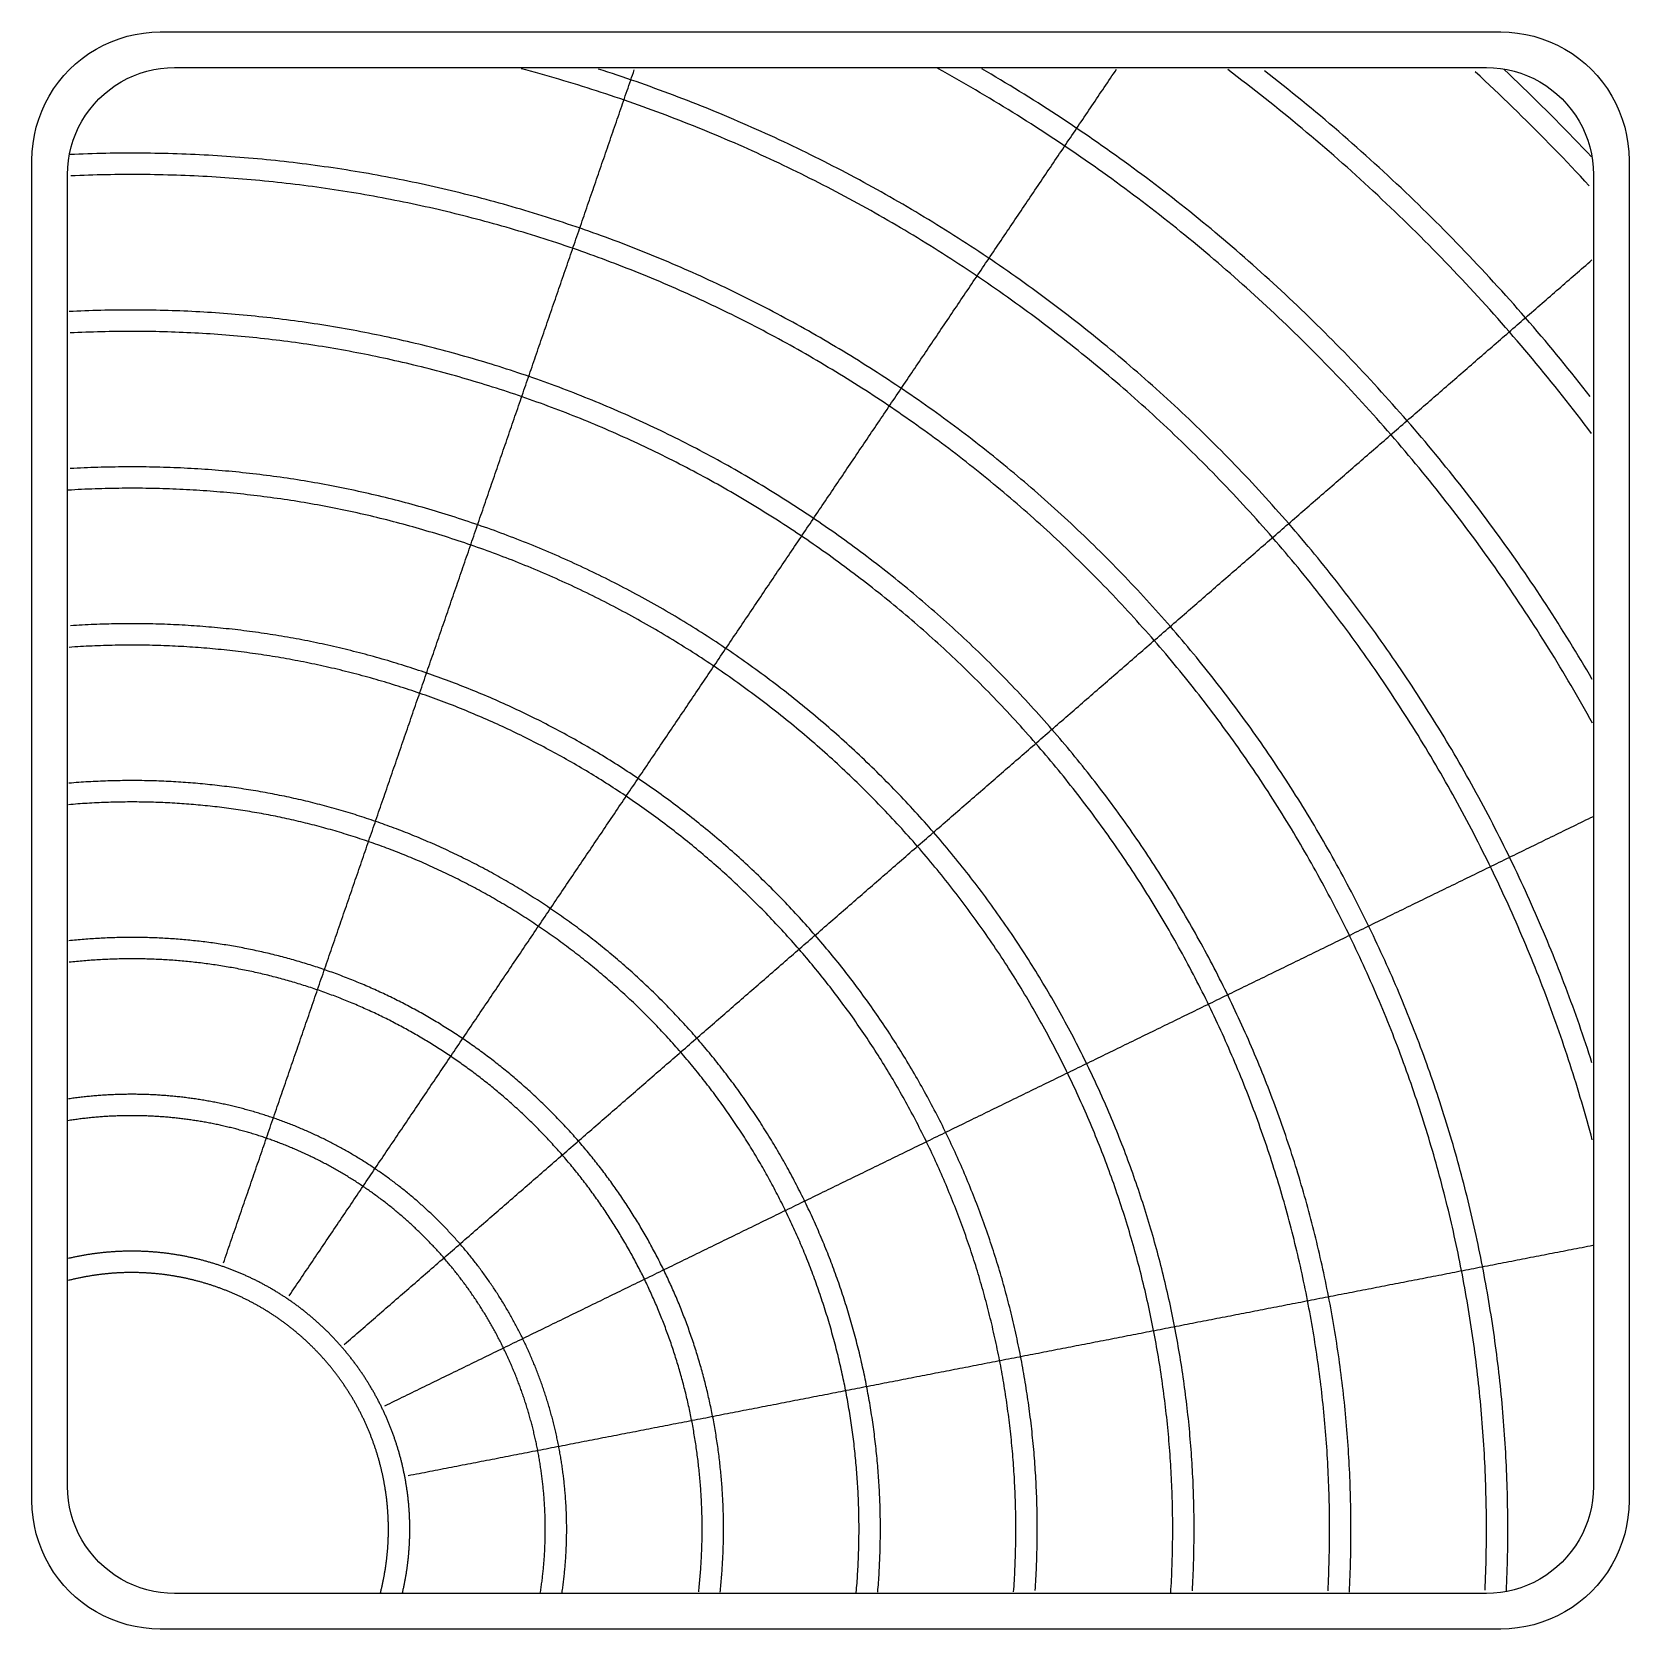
# Model space of a CAD drawing. Header units: millimetres. Extents: x 8 to 232, y 8 to 232.
import ezdxf

# ---------------------------------------------------------------- set-up
doc = ezdxf.new("R2010")
doc.units = ezdxf.units.MM
doc.layers.add('STUDY_GUIDES', color=7, linetype='Continuous')

msp = doc.modelspace()

# ---------------------------------------------------------------- linework, layer by layer
at = {"layer": 'STUDY_GUIDES'}
for points in [[(214, 232), (215.1773, 231.9615), (216.3495, 231.846), (217.5116, 231.6541), (218.6587, 231.3867), (219.7859, 231.0447), (220.8883, 230.6298), (221.9612, 230.1437), (223, 229.5885), (224.0003, 228.9665), (224.9577, 228.2804), (225.8682, 227.5331), (226.7279, 226.7279), (227.5331, 225.8682), (228.2804, 224.9577), (228.9665, 224.0003), (229.5885, 223), (230.1437, 221.9612), (230.6298, 220.8883), (231.0447, 219.7859), (231.3867, 218.6587), (231.6541, 217.5116), (231.846, 216.3495), (231.9615, 215.1773), (232, 214), (232, 26), (231.9615, 24.8227), (231.846, 23.6505), (231.6541, 22.4884), (231.3867, 21.3413), (231.0447, 20.2141), (230.6298, 19.1117), (230.1437, 18.0388), (229.5885, 17), (228.9665, 15.9997), (228.2804, 15.0423), (227.5331, 14.1318), (226.7279, 13.2721), (225.8682, 12.4669), (224.9577, 11.7196), (224.0003, 11.0335), (223, 10.4115), (221.9612, 9.8563), (220.8883, 9.3702), (219.7859, 8.9553), (218.6587, 8.6133), (217.5116, 8.3459), (216.3495, 8.154), (215.1773, 8.0385), (214, 8), (26, 8), (24.8227, 8.0385), (23.6505, 8.154), (22.4884, 8.3459), (21.3413, 8.6133), (20.2141, 8.9553), (19.1117, 9.3702), (18.0388, 9.8563), (17, 10.4115), (15.9997, 11.0335), (15.0423, 11.7196), (14.1318, 12.4669), (13.2721, 13.2721), (12.4669, 14.1318), (11.7196, 15.0423), (11.0335, 15.9997), (10.4115, 17), (9.8563, 18.0388), (9.3702, 19.1117), (8.9553, 20.2141), (8.6133, 21.3413), (8.3459, 22.4884), (8.154, 23.6505), (8.0385, 24.8227), (8, 26), (8, 214), (8.0385, 215.1773), (8.154, 216.3495), (8.3459, 217.5116), (8.6133, 218.6587), (8.9553, 219.7859), (9.3702, 220.8883), (9.8563, 221.9612), (10.4115, 223), (11.0335, 224.0003), (11.7196, 224.9577), (12.4669, 225.8682), (13.2721, 226.7279), (14.1318, 227.5331), (15.0423, 228.2804), (15.9997, 228.9665), (17, 229.5885), (18.0388, 230.1437), (19.1117, 230.6298), (20.2141, 231.0447), (21.3413, 231.3867), (22.4884, 231.6541), (23.6505, 231.846), (24.8227, 231.9615), (26, 232)], [(212, 227), (212.981, 226.9679), (213.9579, 226.8717), (214.9264, 226.7118), (215.8823, 226.4889), (216.8216, 226.204), (217.7403, 225.8582), (218.6343, 225.4531), (219.5, 224.9904), (220.3336, 224.472), (221.1314, 223.9003), (221.8902, 223.2776), (222.6066, 222.6066), (223.2776, 221.8902), (223.9003, 221.1314), (224.472, 220.3336), (224.9904, 219.5), (225.4531, 218.6343), (225.8582, 217.7403), (226.204, 216.8216), (226.4889, 215.8823), (226.7118, 214.9264), (226.8717, 213.9579), (226.9679, 212.981), (227, 212), (227, 28), (226.9679, 27.019), (226.8717, 26.0421), (226.7118, 25.0736), (226.4889, 24.1177), (226.204, 23.1784), (225.8582, 22.2597), (225.4531, 21.3657), (224.9904, 20.5), (224.472, 19.6664), (223.9003, 18.8686), (223.2776, 18.1098), (222.6066, 17.3934), (221.8902, 16.7224), (221.1314, 16.0997), (220.3336, 15.528), (219.5, 15.0096), (218.6343, 14.5469), (217.7403, 14.1418), (216.8216, 13.796), (215.8823, 13.5111), (214.9264, 13.2882), (213.9579, 13.1283), (212.981, 13.0321), (212, 13), (28, 13), (27.019, 13.0321), (26.0421, 13.1283), (25.0736, 13.2882), (24.1177, 13.5111), (23.1784, 13.796), (22.2597, 14.1418), (21.3657, 14.5469), (20.5, 15.0096), (19.6664, 15.528), (18.8686, 16.0997), (18.1098, 16.7224), (17.3934, 17.3934), (16.7224, 18.1098), (16.0997, 18.8686), (15.528, 19.6664), (15.0096, 20.5), (14.5469, 21.3657), (14.1418, 22.2597), (13.796, 23.1784), (13.5111, 24.1177), (13.2882, 25.0736), (13.1283, 26.0421), (13.0321, 27.019), (13, 28), (13, 212), (13.0321, 212.981), (13.1283, 213.9579), (13.2882, 214.9264), (13.5111, 215.8823), (13.796, 216.8216), (14.1418, 217.7403), (14.5469, 218.6343), (15.0096, 219.5), (15.528, 220.3336), (16.0997, 221.1314), (16.7224, 221.8902), (17.3934, 222.6066), (18.1098, 223.2776), (18.8686, 223.9003), (19.6664, 224.472), (20.5, 224.9904), (21.3657, 225.4531), (22.2597, 225.8582), (23.1784, 226.204), (24.1177, 226.4889), (25.0736, 226.7118), (26.0421, 226.8717), (27.019, 226.9679), (28, 227)]]:
    msp.add_lwpolyline(points, close=True, dxfattribs=at)
for points in [[(34.8599, 59.348), (34.9858, 59.7134), (35.1116, 60.0787), (35.2374, 60.4441), (35.3632, 60.8095), (35.489, 61.1749), (35.6148, 61.5402), (35.7406, 61.9056), (35.8664, 62.271), (35.9922, 62.6364), (36.118, 63.0017), (36.2438, 63.3671), (36.3696, 63.7325), (36.4955, 64.0979), (36.6213, 64.4632), (36.7471, 64.8286), (36.8729, 65.194), (36.9987, 65.5594), (37.1245, 65.9247), (37.2503, 66.2901), (37.3761, 66.6555), (37.5019, 67.0209), (37.6277, 67.3862), (37.7535, 67.7516), (37.8794, 68.117), (38.0052, 68.4824), (38.131, 68.8477), (38.2568, 69.2131), (38.3826, 69.5785), (38.5084, 69.9439), (38.6342, 70.3092), (38.76, 70.6746), (38.8858, 71.04), (39.0116, 71.4054), (39.1374, 71.7707), (39.2633, 72.1361), (39.3891, 72.5015), (39.5149, 72.8669), (39.6407, 73.2322), (39.7665, 73.5976), (39.8923, 73.963), (40.0181, 74.3284), (40.1439, 74.6938), (40.2697, 75.0591), (40.3955, 75.4245), (40.5213, 75.7899), (40.6471, 76.1553), (40.773, 76.5206), (40.8988, 76.886), (41.0246, 77.2514), (41.1504, 77.6168), (41.2762, 77.9821), (41.402, 78.3475), (41.5278, 78.7129), (41.6536, 79.0783), (41.7794, 79.4436), (41.9052, 79.809), (42.031, 80.1744), (42.1569, 80.5398), (42.2827, 80.9051), (42.4085, 81.2705), (42.5343, 81.6359), (42.6601, 82.0013), (42.7859, 82.3666), (42.9117, 82.732), (43.0375, 83.0974), (43.1633, 83.4628), (43.2891, 83.8281), (43.4149, 84.1935), (43.5408, 84.5589), (43.6666, 84.9243), (43.7924, 85.2896), (43.9182, 85.655), (44.044, 86.0204), (44.1698, 86.3858), (44.2956, 86.7511), (44.4214, 87.1165), (44.5472, 87.4819), (44.673, 87.8473), (44.7988, 88.2126), (44.9246, 88.578), (45.0505, 88.9434), (45.1763, 89.3088), (45.3021, 89.6741), (45.4279, 90.0395), (45.5537, 90.4049), (45.6795, 90.7703), (45.8053, 91.1356), (45.9311, 91.501), (46.0569, 91.8664), (46.1827, 92.2318), (46.3085, 92.5971), (46.4344, 92.9625), (46.5602, 93.3279), (46.686, 93.6933), (46.8118, 94.0586), (46.9376, 94.424), (47.0634, 94.7894), (47.1892, 95.1548), (47.315, 95.5201), (47.4408, 95.8855), (47.5666, 96.2509), (47.6924, 96.6163), (47.8183, 96.9816), (47.9441, 97.347), (48.0699, 97.7124), (48.1957, 98.0778), (48.3215, 98.4432), (48.4473, 98.8085), (48.5731, 99.1739), (48.6989, 99.5393), (48.8247, 99.9047), (48.9505, 100.27), (49.0763, 100.6354), (49.2021, 101.0008), (49.328, 101.3662), (49.4538, 101.7315), (49.5796, 102.0969), (49.7054, 102.4623), (49.8312, 102.8277), (49.957, 103.193), (50.0828, 103.5584), (50.2086, 103.9238), (50.3344, 104.2892), (50.4602, 104.6545), (50.586, 105.0199), (50.7119, 105.3853), (50.8377, 105.7507), (50.9635, 106.116), (51.0893, 106.4814), (51.2151, 106.8468), (51.3409, 107.2122), (51.4667, 107.5775), (51.5925, 107.9429), (51.7183, 108.3083), (51.8441, 108.6737), (51.9699, 109.039), (52.0958, 109.4044), (52.2216, 109.7698), (52.3474, 110.1352), (52.4732, 110.5005), (52.599, 110.8659), (52.7248, 111.2313), (52.8506, 111.5967), (52.9764, 111.962), (53.1022, 112.3274), (53.228, 112.6928), (53.3538, 113.0582), (53.4796, 113.4235), (53.6055, 113.7889), (53.7313, 114.1543), (53.8571, 114.5197), (53.9829, 114.885), (54.1087, 115.2504), (54.2345, 115.6158), (54.3603, 115.9812), (54.4861, 116.3465), (54.6119, 116.7119), (54.7377, 117.0773), (54.8635, 117.4427), (54.9894, 117.808), (55.1152, 118.1734), (55.241, 118.5388), (55.3668, 118.9042), (55.4926, 119.2695), (55.6184, 119.6349), (55.7442, 120.0003), (55.87, 120.3657), (55.9958, 120.731), (56.1216, 121.0964), (56.2474, 121.4618), (56.3733, 121.8272), (56.4991, 122.1926), (56.6249, 122.5579), (56.7507, 122.9233), (56.8765, 123.2887), (57.0023, 123.6541), (57.1281, 124.0194), (57.2539, 124.3848), (57.3797, 124.7502), (57.5055, 125.1156), (57.6313, 125.4809), (57.7572, 125.8463), (57.883, 126.2117), (58.0088, 126.5771), (58.1346, 126.9424), (58.2604, 127.3078), (58.3862, 127.6732), (58.512, 128.0386), (58.6378, 128.4039), (58.7636, 128.7693), (58.8894, 129.1347), (59.0152, 129.5001), (59.141, 129.8654), (59.2669, 130.2308), (59.3927, 130.5962), (59.5185, 130.9616), (59.6443, 131.3269), (59.7701, 131.6923), (59.8959, 132.0577), (60.0217, 132.4231), (60.1475, 132.7884), (60.2733, 133.1538), (60.3991, 133.5192), (60.5249, 133.8846), (60.6508, 134.2499), (60.7766, 134.6153), (60.9024, 134.9807), (61.0282, 135.3461), (61.154, 135.7114), (61.2798, 136.0768), (61.4056, 136.4422), (61.5314, 136.8076), (61.6572, 137.1729), (61.783, 137.5383), (61.9088, 137.9037), (62.0347, 138.2691), (62.1605, 138.6344), (62.2863, 138.9998), (62.4121, 139.3652), (62.5379, 139.7306), (62.6637, 140.0959), (62.7895, 140.4613), (62.9153, 140.8267), (63.0411, 141.1921), (63.1669, 141.5574), (63.2927, 141.9228), (63.4185, 142.2882), (63.5444, 142.6536), (63.6702, 143.0189), (63.796, 143.3843), (63.9218, 143.7497), (64.0476, 144.1151), (64.1734, 144.4805), (64.2992, 144.8458), (64.425, 145.2112), (64.5508, 145.5766), (64.6766, 145.942), (64.8024, 146.3073), (64.9283, 146.6727), (65.0541, 147.0381), (65.1799, 147.4035), (65.3057, 147.7688), (65.4315, 148.1342), (65.5573, 148.4996), (65.6831, 148.865), (65.8089, 149.2303), (65.9347, 149.5957), (66.0605, 149.9611), (66.1863, 150.3265), (66.3122, 150.6918), (66.438, 151.0572), (66.5638, 151.4226), (66.6896, 151.788), (66.8154, 152.1533), (66.9412, 152.5187), (67.067, 152.8841), (67.1928, 153.2495), (67.3186, 153.6148), (67.4444, 153.9802), (67.5702, 154.3456), (67.696, 154.711), (67.8219, 155.0763), (67.9477, 155.4417), (68.0735, 155.8071), (68.1993, 156.1725), (68.3251, 156.5378), (68.4509, 156.9032), (68.5767, 157.2686), (68.7025, 157.634), (68.8283, 157.9993), (68.9541, 158.3647), (69.0799, 158.7301), (69.2058, 159.0955), (69.3316, 159.4608), (69.4574, 159.8262), (69.5832, 160.1916), (69.709, 160.557), (69.8348, 160.9223), (69.9606, 161.2877), (70.0864, 161.6531), (70.2122, 162.0185), (70.338, 162.3838), (70.4638, 162.7492), (70.5897, 163.1146), (70.7155, 163.48), (70.8413, 163.8453), (70.9671, 164.2107), (71.0929, 164.5761), (71.2187, 164.9415), (71.3445, 165.3068), (71.4703, 165.6722), (71.5961, 166.0376), (71.7219, 166.403), (71.8477, 166.7683), (71.9735, 167.1337), (72.0994, 167.4991), (72.2252, 167.8645), (72.351, 168.2299), (72.4768, 168.5952), (72.6026, 168.9606), (72.7284, 169.326), (72.8542, 169.6914), (72.98, 170.0567), (73.1058, 170.4221), (73.2316, 170.7875), (73.3574, 171.1529), (73.4833, 171.5182), (73.6091, 171.8836), (73.7349, 172.249), (73.8607, 172.6144), (73.9865, 172.9797), (74.1123, 173.3451), (74.2381, 173.7105), (74.3639, 174.0759), (74.4897, 174.4412), (74.6155, 174.8066), (74.7413, 175.172), (74.8672, 175.5374), (74.993, 175.9027), (75.1188, 176.2681), (75.2446, 176.6335), (75.3704, 176.9989), (75.4962, 177.3642), (75.622, 177.7296), (75.7478, 178.095), (75.8736, 178.4604), (75.9994, 178.8257), (76.1252, 179.1911), (76.251, 179.5565), (76.3769, 179.9219), (76.5027, 180.2872), (76.6285, 180.6526), (76.7543, 181.018), (76.8801, 181.3834), (77.0059, 181.7487), (77.1317, 182.1141), (77.2575, 182.4795), (77.3833, 182.8449), (77.5091, 183.2102), (77.6349, 183.5756), (77.7608, 183.941), (77.8866, 184.3064), (78.0124, 184.6717), (78.1382, 185.0371), (78.264, 185.4025), (78.3898, 185.7679), (78.5156, 186.1332), (78.6414, 186.4986), (78.7672, 186.864), (78.893, 187.2294), (79.0188, 187.5947), (79.1447, 187.9601), (79.2705, 188.3255), (79.3963, 188.6909), (79.5221, 189.0562), (79.6479, 189.4216), (79.7737, 189.787), (79.8995, 190.1524), (80.0253, 190.5177), (80.1511, 190.8831), (80.2769, 191.2485), (80.4027, 191.6139), (80.5285, 191.9793), (80.6544, 192.3446), (80.7802, 192.71), (80.906, 193.0754), (81.0318, 193.4408), (81.1576, 193.8061), (81.2834, 194.1715), (81.4092, 194.5369), (81.535, 194.9023), (81.6608, 195.2676), (81.7866, 195.633), (81.9124, 195.9984), (82.0383, 196.3638), (82.1641, 196.7291), (82.2899, 197.0945), (82.4157, 197.4599), (82.5415, 197.8253), (82.6673, 198.1906), (82.7931, 198.556), (82.9189, 198.9214), (83.0447, 199.2868), (83.1705, 199.6521), (83.2963, 200.0175), (83.4222, 200.3829), (83.548, 200.7483), (83.6738, 201.1136), (83.7996, 201.479), (83.9254, 201.8444), (84.0512, 202.2098), (84.177, 202.5751), (84.3028, 202.9405), (84.4286, 203.3059), (84.5544, 203.6713), (84.6802, 204.0366), (84.8061, 204.402), (84.9319, 204.7674), (85.0577, 205.1328), (85.1835, 205.4981), (85.3093, 205.8635), (85.4351, 206.2289), (85.5609, 206.5943), (85.6867, 206.9596), (85.8125, 207.325), (85.9383, 207.6904), (86.0641, 208.0558), (86.1899, 208.4211), (86.3158, 208.7865), (86.4416, 209.1519), (86.5674, 209.5173), (86.6932, 209.8826), (86.819, 210.248), (86.9448, 210.6134), (87.0706, 210.9788), (87.1964, 211.3441), (87.3222, 211.7095), (87.448, 212.0749), (87.5738, 212.4403), (87.6997, 212.8056), (87.8255, 213.171), (87.9513, 213.5364), (88.0771, 213.9018), (88.2029, 214.2672), (88.3287, 214.6325), (88.4545, 214.9979), (88.5803, 215.3633), (88.7061, 215.7287), (88.8319, 216.094), (88.9577, 216.4594), (89.0836, 216.8248), (89.2094, 217.1902), (89.3352, 217.5555), (89.461, 217.9209), (89.5868, 218.2863), (89.7126, 218.6517), (89.8384, 219.017), (89.9642, 219.3824), (90.09, 219.7478), (90.2158, 220.1132), (90.3416, 220.4785), (90.4674, 220.8439), (90.5933, 221.2093), (90.7191, 221.5747), (90.8449, 221.94), (90.9707, 222.3054), (91.0965, 222.6708), (91.2223, 223.0362), (91.3481, 223.4015), (91.4739, 223.7669), (91.5997, 224.1323), (91.7255, 224.4977), (91.8513, 224.863), (91.9772, 225.2284), (92.103, 225.5938), (92.2288, 225.9592), (92.3546, 226.3245), (92.4804, 226.6899)], [(44.0881, 54.747), (44.3042, 55.0673), (44.5203, 55.3877), (44.7364, 55.7081), (44.9525, 56.0284), (45.1686, 56.3488), (45.3846, 56.6692), (45.6007, 56.9895), (45.8168, 57.3099), (46.0329, 57.6303), (46.249, 57.9506), (46.4651, 58.271), (46.6812, 58.5913), (46.8973, 58.9117), (47.1134, 59.2321), (47.3294, 59.5524), (47.5455, 59.8728), (47.7616, 60.1932), (47.9777, 60.5135), (48.1938, 60.8339), (48.4099, 61.1543), (48.626, 61.4746), (48.8421, 61.795), (49.0581, 62.1154), (49.2742, 62.4357), (49.4903, 62.7561), (49.7064, 63.0764), (49.9225, 63.3968), (50.1386, 63.7172), (50.3547, 64.0375), (50.5708, 64.3579), (50.7869, 64.6783), (51.0029, 64.9986), (51.219, 65.319), (51.4351, 65.6394), (51.6512, 65.9597), (51.8673, 66.2801), (52.0834, 66.6004), (52.2995, 66.9208), (52.5156, 67.2412), (52.7316, 67.5615), (52.9477, 67.8819), (53.1638, 68.2023), (53.3799, 68.5226), (53.596, 68.843), (53.8121, 69.1634), (54.0282, 69.4837), (54.2443, 69.8041), (54.4603, 70.1244), (54.6764, 70.4448), (54.8925, 70.7652), (55.1086, 71.0855), (55.3247, 71.4059), (55.5408, 71.7263), (55.7569, 72.0466), (55.973, 72.367), (56.1891, 72.6874), (56.4051, 73.0077), (56.6212, 73.3281), (56.8373, 73.6484), (57.0534, 73.9688), (57.2695, 74.2892), (57.4856, 74.6095), (57.7017, 74.9299), (57.9178, 75.2503), (58.1338, 75.5706), (58.3499, 75.891), (58.566, 76.2114), (58.7821, 76.5317), (58.9982, 76.8521), (59.2143, 77.1725), (59.4304, 77.4928), (59.6465, 77.8132), (59.8626, 78.1335), (60.0786, 78.4539), (60.2947, 78.7743), (60.5108, 79.0946), (60.7269, 79.415), (60.943, 79.7354), (61.1591, 80.0557), (61.3752, 80.3761), (61.5913, 80.6965), (61.8073, 81.0168), (62.0234, 81.3372), (62.2395, 81.6575), (62.4556, 81.9779), (62.6717, 82.2983), (62.8878, 82.6186), (63.1039, 82.939), (63.32, 83.2594), (63.5361, 83.5797), (63.7521, 83.9001), (63.9682, 84.2205), (64.1843, 84.5408), (64.4004, 84.8612), (64.6165, 85.1815), (64.8326, 85.5019), (65.0487, 85.8223), (65.2648, 86.1426), (65.4808, 86.463), (65.6969, 86.7834), (65.913, 87.1037), (66.1291, 87.4241), (66.3452, 87.7445), (66.5613, 88.0648), (66.7774, 88.3852), (66.9935, 88.7055), (67.2095, 89.0259), (67.4256, 89.3463), (67.6417, 89.6666), (67.8578, 89.987), (68.0739, 90.3074), (68.29, 90.6277), (68.5061, 90.9481), (68.7222, 91.2685), (68.9383, 91.5888), (69.1543, 91.9092), (69.3704, 92.2295), (69.5865, 92.5499), (69.8026, 92.8703), (70.0187, 93.1906), (70.2348, 93.511), (70.4509, 93.8314), (70.667, 94.1517), (70.883, 94.4721), (71.0991, 94.7925), (71.3152, 95.1128), (71.5313, 95.4332), (71.7474, 95.7536), (71.9635, 96.0739), (72.1796, 96.3943), (72.3957, 96.7146), (72.6118, 97.035), (72.8278, 97.3554), (73.0439, 97.6757), (73.26, 97.9961), (73.4761, 98.3165), (73.6922, 98.6368), (73.9083, 98.9572), (74.1244, 99.2776), (74.3405, 99.5979), (74.5565, 99.9183), (74.7726, 100.2386), (74.9887, 100.559), (75.2048, 100.8794), (75.4209, 101.1997), (75.637, 101.5201), (75.8531, 101.8405), (76.0692, 102.1608), (76.2852, 102.4812), (76.5013, 102.8016), (76.7174, 103.1219), (76.9335, 103.4423), (77.1496, 103.7626), (77.3657, 104.083), (77.5818, 104.4034), (77.7979, 104.7237), (78.014, 105.0441), (78.23, 105.3645), (78.4461, 105.6848), (78.6622, 106.0052), (78.8783, 106.3256), (79.0944, 106.6459), (79.3105, 106.9663), (79.5266, 107.2866), (79.7427, 107.607), (79.9587, 107.9274), (80.1748, 108.2477), (80.3909, 108.5681), (80.607, 108.8885), (80.8231, 109.2088), (81.0392, 109.5292), (81.2553, 109.8496), (81.4714, 110.1699), (81.6875, 110.4903), (81.9035, 110.8106), (82.1196, 111.131), (82.3357, 111.4514), (82.5518, 111.7717), (82.7679, 112.0921), (82.984, 112.4125), (83.2001, 112.7328), (83.4162, 113.0532), (83.6322, 113.3736), (83.8483, 113.6939), (84.0644, 114.0143), (84.2805, 114.3347), (84.4966, 114.655), (84.7127, 114.9754), (84.9288, 115.2957), (85.1449, 115.6161), (85.3609, 115.9365), (85.577, 116.2568), (85.7931, 116.5772), (86.0092, 116.8976), (86.2253, 117.2179), (86.4414, 117.5383), (86.6575, 117.8587), (86.8736, 118.179), (87.0897, 118.4994), (87.3057, 118.8197), (87.5218, 119.1401), (87.7379, 119.4605), (87.954, 119.7808), (88.1701, 120.1012), (88.3862, 120.4216), (88.6023, 120.7419), (88.8184, 121.0623), (89.0344, 121.3827), (89.2505, 121.703), (89.4666, 122.0234), (89.6827, 122.3437), (89.8988, 122.6641), (90.1149, 122.9845), (90.331, 123.3048), (90.5471, 123.6252), (90.7632, 123.9456), (90.9792, 124.2659), (91.1953, 124.5863), (91.4114, 124.9067), (91.6275, 125.227), (91.8436, 125.5474), (92.0597, 125.8677), (92.2758, 126.1881), (92.4919, 126.5085), (92.7079, 126.8288), (92.924, 127.1492), (93.1401, 127.4696), (93.3562, 127.7899), (93.5723, 128.1103), (93.7884, 128.4307), (94.0045, 128.751), (94.2206, 129.0714), (94.4367, 129.3918), (94.6527, 129.7121), (94.8688, 130.0325), (95.0849, 130.3528), (95.301, 130.6732), (95.5171, 130.9936), (95.7332, 131.3139), (95.9493, 131.6343), (96.1654, 131.9547), (96.3814, 132.275), (96.5975, 132.5954), (96.8136, 132.9158), (97.0297, 133.2361), (97.2458, 133.5565), (97.4619, 133.8768), (97.678, 134.1972), (97.8941, 134.5176), (98.1101, 134.8379), (98.3262, 135.1583), (98.5423, 135.4787), (98.7584, 135.799), (98.9745, 136.1194), (99.1906, 136.4398), (99.4067, 136.7601), (99.6228, 137.0805), (99.8389, 137.4008), (100.0549, 137.7212), (100.271, 138.0416), (100.4871, 138.3619), (100.7032, 138.6823), (100.9193, 139.0027), (101.1354, 139.323), (101.3515, 139.6434), (101.5676, 139.9638), (101.7836, 140.2841), (101.9997, 140.6045), (102.2158, 140.9248), (102.4319, 141.2452), (102.648, 141.5656), (102.8641, 141.8859), (103.0802, 142.2063), (103.2963, 142.5267), (103.5124, 142.847), (103.7284, 143.1674), (103.9445, 143.4878), (104.1606, 143.8081), (104.3767, 144.1285), (104.5928, 144.4488), (104.8089, 144.7692), (105.025, 145.0896), (105.2411, 145.4099), (105.4571, 145.7303), (105.6732, 146.0507), (105.8893, 146.371), (106.1054, 146.6914), (106.3215, 147.0118), (106.5376, 147.3321), (106.7537, 147.6525), (106.9698, 147.9729), (107.1858, 148.2932), (107.4019, 148.6136), (107.618, 148.9339), (107.8341, 149.2543), (108.0502, 149.5747), (108.2663, 149.895), (108.4824, 150.2154), (108.6985, 150.5358), (108.9146, 150.8561), (109.1306, 151.1765), (109.3467, 151.4969), (109.5628, 151.8172), (109.7789, 152.1376), (109.995, 152.4579), (110.2111, 152.7783), (110.4272, 153.0987), (110.6433, 153.419), (110.8593, 153.7394), (111.0754, 154.0598), (111.2915, 154.3801), (111.5076, 154.7005), (111.7237, 155.0209), (111.9398, 155.3412), (112.1559, 155.6616), (112.372, 155.9819), (112.5881, 156.3023), (112.8041, 156.6227), (113.0202, 156.943), (113.2363, 157.2634), (113.4524, 157.5838), (113.6685, 157.9041), (113.8846, 158.2245), (114.1007, 158.5449), (114.3168, 158.8652), (114.5328, 159.1856), (114.7489, 159.5059), (114.965, 159.8263), (115.1811, 160.1467), (115.3972, 160.467), (115.6133, 160.7874), (115.8294, 161.1078), (116.0455, 161.4281), (116.2616, 161.7485), (116.4776, 162.0689), (116.6937, 162.3892), (116.9098, 162.7096), (117.1259, 163.03), (117.342, 163.3503), (117.5581, 163.6707), (117.7742, 163.991), (117.9903, 164.3114), (118.2063, 164.6318), (118.4224, 164.9521), (118.6385, 165.2725), (118.8546, 165.5929), (119.0707, 165.9132), (119.2868, 166.2336), (119.5029, 166.554), (119.719, 166.8743), (119.935, 167.1947), (120.1511, 167.515), (120.3672, 167.8354), (120.5833, 168.1558), (120.7994, 168.4761), (121.0155, 168.7965), (121.2316, 169.1169), (121.4477, 169.4372), (121.6638, 169.7576), (121.8798, 170.078), (122.0959, 170.3983), (122.312, 170.7187), (122.5281, 171.039), (122.7442, 171.3594), (122.9603, 171.6798), (123.1764, 172.0001), (123.3925, 172.3205), (123.6085, 172.6409), (123.8246, 172.9612), (124.0407, 173.2816), (124.2568, 173.602), (124.4729, 173.9223), (124.689, 174.2427), (124.9051, 174.563), (125.1212, 174.8834), (125.3373, 175.2038), (125.5533, 175.5241), (125.7694, 175.8445), (125.9855, 176.1649), (126.2016, 176.4852), (126.4177, 176.8056), (126.6338, 177.126), (126.8499, 177.4463), (127.066, 177.7667), (127.282, 178.087), (127.4981, 178.4074), (127.7142, 178.7278), (127.9303, 179.0481), (128.1464, 179.3685), (128.3625, 179.6889), (128.5786, 180.0092), (128.7947, 180.3296), (129.0107, 180.65), (129.2268, 180.9703), (129.4429, 181.2907), (129.659, 181.6111), (129.8751, 181.9314), (130.0912, 182.2518), (130.3073, 182.5721), (130.5234, 182.8925), (130.7395, 183.2129), (130.9555, 183.5332), (131.1716, 183.8536), (131.3877, 184.174), (131.6038, 184.4943), (131.8199, 184.8147), (132.036, 185.1351), (132.2521, 185.4554), (132.4682, 185.7758), (132.6842, 186.0961), (132.9003, 186.4165), (133.1164, 186.7369), (133.3325, 187.0572), (133.5486, 187.3776), (133.7647, 187.698), (133.9808, 188.0183), (134.1969, 188.3387), (134.413, 188.6591), (134.629, 188.9794), (134.8451, 189.2998), (135.0612, 189.6201), (135.2773, 189.9405), (135.4934, 190.2609), (135.7095, 190.5812), (135.9256, 190.9016), (136.1417, 191.222), (136.3577, 191.5423), (136.5738, 191.8627), (136.7899, 192.1831), (137.006, 192.5034), (137.2221, 192.8238), (137.4382, 193.1441), (137.6543, 193.4645), (137.8704, 193.7849), (138.0864, 194.1052), (138.3025, 194.4256), (138.5186, 194.746), (138.7347, 195.0663), (138.9508, 195.3867), (139.1669, 195.7071), (139.383, 196.0274), (139.5991, 196.3478), (139.8152, 196.6681), (140.0312, 196.9885), (140.2473, 197.3089), (140.4634, 197.6292), (140.6795, 197.9496), (140.8956, 198.27), (141.1117, 198.5903), (141.3278, 198.9107), (141.5439, 199.2311), (141.7599, 199.5514), (141.976, 199.8718), (142.1921, 200.1922), (142.4082, 200.5125), (142.6243, 200.8329), (142.8404, 201.1532), (143.0565, 201.4736), (143.2726, 201.794), (143.4887, 202.1143), (143.7047, 202.4347), (143.9208, 202.7551), (144.1369, 203.0754), (144.353, 203.3958), (144.5691, 203.7162), (144.7852, 204.0365), (145.0013, 204.3569), (145.2174, 204.6772), (145.4334, 204.9976), (145.6495, 205.318), (145.8656, 205.6383), (146.0817, 205.9587), (146.2978, 206.2791), (146.5139, 206.5994), (146.73, 206.9198), (146.9461, 207.2402), (147.1622, 207.5605), (147.3782, 207.8809), (147.5943, 208.2012), (147.8104, 208.5216), (148.0265, 208.842), (148.2426, 209.1623), (148.4587, 209.4827), (148.6748, 209.8031), (148.8909, 210.1234), (149.1069, 210.4438), (149.323, 210.7642), (149.5391, 211.0845), (149.7552, 211.4049), (149.9713, 211.7252), (150.1874, 212.0456), (150.4035, 212.366), (150.6196, 212.6863), (150.8356, 213.0067), (151.0517, 213.3271), (151.2678, 213.6474), (151.4839, 213.9678), (151.7, 214.2882), (151.9161, 214.6085), (152.1322, 214.9289), (152.3483, 215.2493), (152.5644, 215.5696), (152.7804, 215.89), (152.9965, 216.2103), (153.2126, 216.5307), (153.4287, 216.8511), (153.6448, 217.1714), (153.8609, 217.4918), (154.077, 217.8122), (154.2931, 218.1325), (154.5091, 218.4529), (154.7252, 218.7733), (154.9413, 219.0936), (155.1574, 219.414), (155.3735, 219.7343), (155.5896, 220.0547), (155.8057, 220.3751), (156.0218, 220.6954), (156.2379, 221.0158), (156.4539, 221.3362), (156.67, 221.6565), (156.8861, 221.9769), (157.1022, 222.2973), (157.3183, 222.6176), (157.5344, 222.938), (157.7505, 223.2583), (157.9666, 223.5787), (158.1826, 223.8991), (158.3987, 224.2194), (158.6148, 224.5398), (158.8309, 224.8602), (159.047, 225.1805), (159.2631, 225.5009), (159.4792, 225.8213), (159.6953, 226.1416), (159.9113, 226.462), (160.1274, 226.7823)], [(226.8474, 76.6035), (226.6689, 77.269), (226.4882, 77.9339), (226.3053, 78.5981), (226.1203, 79.2618), (225.9331, 79.9249), (225.7438, 80.5874), (225.5523, 81.2493), (225.3586, 81.9105), (225.1629, 82.5711), (224.9649, 83.231), (224.7648, 83.8904), (224.5626, 84.549), (224.3583, 85.207), (224.1518, 85.8643), (223.9432, 86.521), (223.7324, 87.177), (223.5195, 87.8323), (223.3045, 88.4868), (223.0874, 89.1407), (222.8681, 89.7939), (222.6467, 90.4464), (222.4232, 91.0981), (222.1976, 91.7491), (221.9698, 92.3994), (221.74, 93.0489), (221.508, 93.6977), (221.2739, 94.3457), (221.0377, 94.993), (220.7995, 95.6395), (220.5591, 96.2852), (220.3166, 96.9301), (220.072, 97.5742), (219.8254, 98.2176), (219.5766, 98.8601), (219.3258, 99.5018), (219.0729, 100.1427), (218.8179, 100.7828), (218.5608, 101.422), (218.3016, 102.0604), (218.0404, 102.698), (217.7771, 103.3347), (217.5117, 103.9705), (217.2443, 104.6055), (216.9748, 105.2396), (216.7032, 105.8728), (216.4296, 106.5052), (216.1539, 107.1366), (215.8762, 107.7672), (215.5965, 108.3968), (215.3146, 109.0256), (215.0308, 109.6534), (214.7449, 110.2802), (214.457, 110.9062), (214.167, 111.5312), (213.875, 112.1553), (213.581, 112.7784), (213.285, 113.4006), (212.9869, 114.0218), (212.6868, 114.642), (212.3847, 115.2612), (212.0806, 115.8795), (211.7745, 116.4967), (211.4664, 117.113), (211.1563, 117.7283), (210.8442, 118.3425), (210.5301, 118.9558), (210.214, 119.568), (209.8959, 120.1791), (209.5758, 120.7893), (209.2537, 121.3984), (208.9297, 122.0064), (208.6037, 122.6134), (208.2757, 123.2194), (207.9458, 123.8242), (207.6139, 124.428), (207.28, 125.0307), (206.9442, 125.6323), (206.6064, 126.2328), (206.2667, 126.8323), (205.925, 127.4306), (205.5814, 128.0278), (205.2358, 128.6238), (204.8883, 129.2188), (204.5389, 129.8126), (204.1875, 130.4053), (203.8342, 130.9968), (203.479, 131.5872), (203.1219, 132.1764), (202.7629, 132.7645), (202.402, 133.3514), (202.0391, 133.9371), (201.6744, 134.5217), (201.3077, 135.105), (200.9392, 135.6871), (200.5688, 136.2681), (200.1964, 136.8478), (199.8222, 137.4264), (199.4462, 138.0037), (199.0682, 138.5798), (198.6884, 139.1546), (198.3067, 139.7282), (197.9232, 140.3006), (197.5378, 140.8717), (197.1505, 141.4416), (196.7614, 142.0102), (196.3704, 142.5776), (195.9776, 143.1436), (195.583, 143.7084), (195.1865, 144.2719), (194.7882, 144.8341), (194.3881, 145.395), (193.9862, 145.9546), (193.5824, 146.5129), (193.1768, 147.0699), (192.7695, 147.6256), (192.3603, 148.1799), (191.9493, 148.7329), (191.5365, 149.2846), (191.122, 149.8349), (190.7056, 150.3839), (190.2875, 150.9315), (189.8675, 151.4778), (189.4459, 152.0226), (189.0224, 152.5661), (188.5972, 153.1083), (188.1702, 153.649), (187.7415, 154.1884), (187.311, 154.7263), (186.8787, 155.2629), (186.4448, 155.7981), (186.0091, 156.3318), (185.5716, 156.8641), (185.1324, 157.395), (184.6915, 157.9245), (184.2489, 158.4525), (183.8046, 158.9791), (183.3586, 159.5042), (182.9108, 160.0279), (182.4614, 160.5501), (182.0103, 161.0709), (181.5574, 161.5902), (181.1029, 162.108), (180.6467, 162.6244), (180.1889, 163.1392), (179.7293, 163.6526), (179.2681, 164.1645), (178.8053, 164.6748), (178.3407, 165.1837), (177.8746, 165.6911), (177.4067, 166.1969), (176.9373, 166.7012), (176.4662, 167.204), (175.9935, 167.7052), (175.5191, 168.2049), (175.0431, 168.7031), (174.5655, 169.1997), (174.0863, 169.6948), (173.6055, 170.1883), (173.1231, 170.6802), (172.6391, 171.1706), (172.1535, 171.6594), (171.6663, 172.1466), (171.1776, 172.6322), (170.6872, 173.1162), (170.1953, 173.5987), (169.7018, 174.0795), (169.2068, 174.5587), (168.7102, 175.0363), (168.2121, 175.5123), (167.7124, 175.9867), (167.2111, 176.4595), (166.7084, 176.9306), (166.2041, 177.4001), (165.6983, 177.8679), (165.191, 178.3341), (164.6821, 178.7986), (164.1718, 179.2615), (163.6599, 179.7228), (163.1466, 180.1823), (162.6317, 180.6402), (162.1154, 181.0964), (161.5976, 181.551), (161.0783, 182.0038), (160.5576, 182.455), (160.0354, 182.9044), (159.5117, 183.3522), (158.9866, 183.7983), (158.46, 184.2426), (157.932, 184.6852), (157.4026, 185.1262), (156.8717, 185.5654), (156.3394, 186.0028), (155.8057, 186.4386), (155.2705, 186.8726), (154.734, 187.3048), (154.1961, 187.7353), (153.6567, 188.1641), (153.116, 188.5911), (152.5739, 189.0163), (152.0304, 189.4398), (151.4855, 189.8615), (150.9393, 190.2815), (150.3917, 190.6996), (149.8428, 191.116), (149.2925, 191.5306), (148.7408, 191.9434), (148.1878, 192.3544), (147.6335, 192.7636), (147.0779, 193.1711), (146.5209, 193.5767), (145.9626, 193.9804), (145.403, 194.3824), (144.8421, 194.7826), (144.2799, 195.1809), (143.7165, 195.5774), (143.1517, 195.972), (142.5856, 196.3649), (142.0183, 196.7558), (141.4497, 197.145), (140.8799, 197.5323), (140.3088, 197.9177), (139.7364, 198.3013), (139.1628, 198.683), (138.588, 199.0628), (138.0119, 199.4408), (137.4346, 199.8169), (136.8561, 200.1911), (136.2764, 200.5635), (135.6954, 200.9339), (135.1133, 201.3025), (134.53, 201.6692), (133.9455, 202.0339), (133.3598, 202.3968), (132.7729, 202.7578), (132.1848, 203.1168), (131.5956, 203.474), (131.0053, 203.8292), (130.4137, 204.1825), (129.8211, 204.5339), (129.2273, 204.8833), (128.6323, 205.2309), (128.0363, 205.5764), (127.4391, 205.9201), (126.8408, 206.2618), (126.2414, 206.6016), (125.6409, 206.9394), (125.0393, 207.2752), (124.4366, 207.6091), (123.8328, 207.9411), (123.228, 208.271), (122.6221, 208.599), (122.0151, 208.9251), (121.4071, 209.2491), (120.798, 209.5712), (120.1878, 209.8913), (119.5767, 210.2094), (118.9645, 210.5256), (118.3513, 210.8397), (117.737, 211.1518), (117.1218, 211.462), (116.5055, 211.7701), (115.8883, 212.0763), (115.27, 212.3804), (114.6508, 212.6825), (114.0306, 212.9826), (113.4094, 213.2807), (112.7873, 213.5768), (112.1642, 213.8708), (111.5401, 214.1629), (110.9151, 214.4529), (110.2892, 214.7408), (109.6623, 215.0267), (109.0345, 215.3106), (108.4058, 215.5925), (107.7762, 215.8723), (107.1456, 216.15), (106.5142, 216.4257), (105.8819, 216.6993), (105.2486, 216.9709), (104.6145, 217.2405), (103.9796, 217.5079), (103.3437, 217.7733), (102.7071, 218.0367), (102.0695, 218.2979), (101.4311, 218.5571), (100.7919, 218.8142), (100.1518, 219.0693), (99.5109, 219.3222), (98.8692, 219.5731), (98.2267, 219.8219), (97.5834, 220.0685), (96.9393, 220.3131), (96.2944, 220.5557), (95.6487, 220.7961), (95.0022, 221.0344), (94.3549, 221.2706), (93.7069, 221.5047), (93.0582, 221.7367), (92.4087, 221.9666), (91.7584, 222.1943), (91.1074, 222.42), (90.4557, 222.6435), (89.8032, 222.8649), (89.15, 223.0842), (88.4962, 223.3014), (87.8416, 223.5165), (87.1863, 223.7294), (86.5303, 223.9402), (85.8737, 224.1488), (85.2164, 224.3554), (84.5584, 224.5597), (83.8997, 224.762), (83.2404, 224.9621), (82.5805, 225.16), (81.9199, 225.3559), (81.2587, 225.5495), (80.5968, 225.741), (79.9344, 225.9304), (79.2713, 226.1176), (78.6076, 226.3027), (77.9433, 226.4856), (77.2785, 226.6663), (76.613, 226.8449)], [(226.8009, 87.434), (226.5871, 88.0993), (226.3712, 88.7638), (226.1531, 89.4277), (225.9329, 90.0908), (225.7106, 90.7533), (225.486, 91.4149), (225.2594, 92.0759), (225.0305, 92.7361), (224.7996, 93.3956), (224.5665, 94.0543), (224.3312, 94.7123), (224.0938, 95.3695), (223.8543, 96.0259), (223.6127, 96.6815), (223.3689, 97.3364), (223.123, 97.9904), (222.875, 98.6437), (222.6248, 99.2961), (222.3725, 99.9477), (222.1181, 100.5985), (221.8616, 101.2485), (221.603, 101.8976), (221.3423, 102.5459), (221.0795, 103.1933), (220.8146, 103.8399), (220.5475, 104.4856), (220.2784, 105.1305), (220.0072, 105.7744), (219.7339, 106.4175), (219.4585, 107.0597), (219.181, 107.701), (218.9014, 108.3414), (218.6198, 108.9809), (218.336, 109.6194), (218.0502, 110.257), (217.7624, 110.8937), (217.4724, 111.5295), (217.1804, 112.1643), (216.8864, 112.7982), (216.5902, 113.4311), (216.2921, 114.063), (215.9918, 114.694), (215.6895, 115.3239), (215.3852, 115.9529), (215.0789, 116.5809), (214.7704, 117.208), (214.46, 117.834), (214.1475, 118.4589), (213.833, 119.0829), (213.5165, 119.7059), (213.1979, 120.3278), (212.8774, 120.9486), (212.5548, 121.5685), (212.2302, 122.1872), (211.9036, 122.805), (211.5749, 123.4216), (211.2443, 124.0372), (210.9117, 124.6517), (210.5771, 125.2651), (210.2405, 125.8774), (209.9019, 126.4887), (209.5613, 127.0988), (209.2187, 127.7078), (208.8742, 128.3157), (208.5277, 128.9225), (208.1792, 129.5282), (207.8288, 130.1327), (207.4763, 130.736), (207.122, 131.3383), (206.7656, 131.9393), (206.4074, 132.5392), (206.0471, 133.138), (205.685, 133.7355), (205.3209, 134.3319), (204.9548, 134.9271), (204.5868, 135.5211), (204.2169, 136.1139), (203.8451, 136.7055), (203.4713, 137.2959), (203.0957, 137.8851), (202.7181, 138.473), (202.3386, 139.0598), (201.9572, 139.6452), (201.5739, 140.2295), (201.1887, 140.8125), (200.8016, 141.3942), (200.4127, 141.9747), (200.0218, 142.5539), (199.6291, 143.1318), (199.2344, 143.7085), (198.838, 144.2838), (198.4396, 144.8579), (198.0394, 145.4307), (197.6373, 146.0022), (197.2334, 146.5723), (196.8276, 147.1412), (196.4199, 147.7087), (196.0105, 148.2749), (195.5992, 148.8398), (195.186, 149.4033), (194.771, 149.9655), (194.3542, 150.5263), (193.9356, 151.0858), (193.5152, 151.6439), (193.0929, 152.2006), (192.6689, 152.756), (192.243, 153.31), (191.8154, 153.8626), (191.3859, 154.4138), (190.9547, 154.9636), (190.5217, 155.512), (190.0869, 156.059), (189.6503, 156.6045), (189.2119, 157.1487), (188.7718, 157.6914), (188.3299, 158.2327), (187.8863, 158.7726), (187.4409, 159.311), (186.9938, 159.8479), (186.5449, 160.3834), (186.0943, 160.9175), (185.6419, 161.45), (185.1879, 161.9811), (184.7321, 162.5108), (184.2745, 163.0389), (183.8153, 163.5655), (183.3544, 164.0907), (182.8917, 164.6143), (182.4274, 165.1365), (181.9613, 165.6571), (181.4936, 166.1762), (181.0242, 166.6938), (180.5531, 167.2099), (180.0803, 167.7244), (179.6059, 168.2374), (179.1298, 168.7489), (178.652, 169.2588), (178.1726, 169.7671), (177.6915, 170.2739), (177.2088, 170.7791), (176.7245, 171.2827), (176.2385, 171.7848), (175.7509, 172.2853), (175.2616, 172.7842), (174.7708, 173.2815), (174.2783, 173.7772), (173.7842, 174.2713), (173.2886, 174.7638), (172.7913, 175.2547), (172.2924, 175.7439), (171.7919, 176.2316), (171.2899, 176.7176), (170.7863, 177.2019), (170.2811, 177.6847), (169.7743, 178.1658), (169.266, 178.6452), (168.7561, 179.123), (168.2447, 179.5991), (167.7317, 180.0736), (167.2172, 180.5464), (166.7012, 181.0175), (166.1836, 181.4869), (165.6645, 181.9547), (165.1439, 182.4208), (164.6218, 182.8851), (164.0982, 183.3478), (163.573, 183.8088), (163.0464, 184.268), (162.5183, 184.7256), (161.9887, 185.1814), (161.4576, 185.6355), (160.9251, 186.0879), (160.3911, 186.5385), (159.8556, 186.9874), (159.3186, 187.4346), (158.7803, 187.88), (158.2404, 188.3236), (157.6992, 188.7655), (157.1564, 189.2057), (156.6123, 189.644), (156.0668, 190.0806), (155.5198, 190.5155), (154.9714, 190.9485), (154.4216, 191.3798), (153.8704, 191.8093), (153.3179, 192.2369), (152.7639, 192.6628), (152.2086, 193.0869), (151.6518, 193.5092), (151.0938, 193.9296), (150.5343, 194.3483), (149.9735, 194.7651), (149.4113, 195.1801), (148.8478, 195.5933), (148.283, 196.0046), (147.7168, 196.4141), (147.1493, 196.8218), (146.5805, 197.2276), (146.0103, 197.6316), (145.4389, 198.0337), (144.8661, 198.4339), (144.292, 198.8323), (143.7167, 199.2288), (143.1401, 199.6234), (142.5621, 200.0162), (141.983, 200.4071), (141.4025, 200.7961), (140.8208, 201.1832), (140.2378, 201.5684), (139.6536, 201.9518), (139.0681, 202.3332), (138.4814, 202.7127), (137.8935, 203.0903), (137.3043, 203.466), (136.714, 203.8398), (136.1224, 204.2116), (135.5296, 204.5816), (134.9356, 204.9496), (134.3404, 205.3157), (133.7441, 205.6798), (133.1465, 206.042), (132.5478, 206.4022), (131.9479, 206.7606), (131.3468, 207.1169), (130.7446, 207.4713), (130.1413, 207.8237), (129.5368, 208.1742), (128.9311, 208.5227), (128.3244, 208.8693), (127.7165, 209.2138), (127.1075, 209.5564), (126.4974, 209.897), (125.8862, 210.2357), (125.2739, 210.5723), (124.6605, 210.9069), (124.046, 211.2396), (123.4304, 211.5702), (122.8138, 211.8989), (122.1961, 212.2255), (121.5773, 212.5502), (120.9575, 212.8728), (120.3366, 213.1934), (119.7147, 213.512), (119.0918, 213.8285), (118.4678, 214.1431), (117.8429, 214.4556), (117.2169, 214.766), (116.5899, 215.0745), (115.9619, 215.3809), (115.3329, 215.6852), (114.703, 215.9875), (114.072, 216.2878), (113.4401, 216.586), (112.8072, 216.8822), (112.1734, 217.1762), (111.5386, 217.4683), (110.9028, 217.7582), (110.2661, 218.0461), (109.6285, 218.332), (108.99, 218.6157), (108.3505, 218.8974), (107.7101, 219.177), (107.0689, 219.4545), (106.4267, 219.73), (105.7836, 220.0033), (105.1397, 220.2745), (104.4948, 220.5437), (103.8491, 220.8108), (103.2026, 221.0757), (102.5551, 221.3386), (101.9069, 221.5993), (101.2578, 221.858), (100.6078, 222.1145), (99.957, 222.3689), (99.3054, 222.6212), (98.653, 222.8714), (97.9997, 223.1195), (97.3457, 223.3654), (96.6909, 223.6092), (96.0352, 223.8509), (95.3788, 224.0904), (94.7217, 224.3279), (94.0637, 224.5631), (93.405, 224.7963), (92.7455, 225.0273), (92.0853, 225.2561), (91.4244, 225.4828), (90.7627, 225.7074), (90.1003, 225.9298), (89.4371, 226.15), (88.7733, 226.3681), (88.1088, 226.584), (87.4435, 226.7978)], [(226.8757, 135.0573), (226.5072, 135.7226), (226.1365, 136.3866), (225.7636, 137.0494), (225.3887, 137.7111), (225.0115, 138.3715), (224.6322, 139.0306), (224.2508, 139.6886), (223.8673, 140.3453), (223.4816, 141.0007), (223.0938, 141.6549), (222.7038, 142.3078), (222.3118, 142.9595), (221.9176, 143.6098), (221.5213, 144.2589), (221.1229, 144.9067), (220.7224, 145.5532), (220.3198, 146.1984), (219.9151, 146.8423), (219.5083, 147.4849), (219.0995, 148.1261), (218.6885, 148.766), (218.2755, 149.4046), (217.8604, 150.0418), (217.4432, 150.6777), (217.024, 151.3122), (216.6027, 151.9453), (216.1794, 152.5771), (215.754, 153.2075), (215.3265, 153.8365), (214.897, 154.4641), (214.4655, 155.0903), (214.0319, 155.7151), (213.5963, 156.3385), (213.1587, 156.9605), (212.7191, 157.5811), (212.2775, 158.2002), (211.8338, 158.8179), (211.3881, 159.4341), (210.9405, 160.0489), (210.4908, 160.6622), (210.0392, 161.2741), (209.5855, 161.8845), (209.1299, 162.4934), (208.6723, 163.1008), (208.2128, 163.7067), (207.7512, 164.3112), (207.2878, 164.9141), (206.8223, 165.5156), (206.3549, 166.1155), (205.8856, 166.7139), (205.4143, 167.3107), (204.941, 167.906), (204.4659, 168.4998), (203.9888, 169.0921), (203.5098, 169.6828), (203.0289, 170.2719), (202.546, 170.8594), (202.0613, 171.4454), (201.5746, 172.0298), (201.0861, 172.6127), (200.5956, 173.1939), (200.1033, 173.7735), (199.6091, 174.3516), (199.113, 174.928), (198.6151, 175.5028), (198.1153, 176.076), (197.6136, 176.6475), (197.1101, 177.2175), (196.6047, 177.7858), (196.0975, 178.3524), (195.5884, 178.9174), (195.0775, 179.4807), (194.5648, 180.0424), (194.0502, 180.6024), (193.5339, 181.1607), (193.0157, 181.7174), (192.4957, 182.2723), (191.9739, 182.8256), (191.4503, 183.3771), (190.925, 183.927), (190.3978, 184.4752), (189.8689, 185.0216), (189.3382, 185.5663), (188.8057, 186.1093), (188.2715, 186.6505), (187.7355, 187.1901), (187.1977, 187.7278), (186.6582, 188.2638), (186.117, 188.7981), (185.5741, 189.3306), (185.0294, 189.8613), (184.483, 190.3903), (183.9348, 190.9175), (183.385, 191.4429), (182.8335, 191.9665), (182.2802, 192.4883), (181.7253, 193.0083), (181.1687, 193.5265), (180.6104, 194.0429), (180.0504, 194.5575), (179.4887, 195.0702), (178.9254, 195.5811), (178.3605, 196.0902), (177.7939, 196.5975), (177.2256, 197.1029), (176.6557, 197.6064), (176.0841, 198.1081), (175.511, 198.608), (174.9362, 199.106), (174.3598, 199.6021), (173.7818, 200.0963), (173.2022, 200.5886), (172.621, 201.0791), (172.0382, 201.5677), (171.4538, 202.0544), (170.8678, 202.5391), (170.2803, 203.022), (169.6912, 203.5029), (169.1005, 203.982), (168.5083, 204.4591), (167.9145, 204.9343), (167.3192, 205.4075), (166.7224, 205.8789), (166.124, 206.3482), (165.5241, 206.8157), (164.9227, 207.2811), (164.3198, 207.7447), (163.7154, 208.2062), (163.1095, 208.6658), (162.502, 209.1234), (161.8932, 209.5791), (161.2828, 210.0327), (160.6709, 210.4844), (160.0576, 210.9341), (159.4429, 211.3818), (158.8267, 211.8275), (158.209, 212.2711), (157.5899, 212.7128), (156.9694, 213.1525), (156.3474, 213.5901), (155.724, 214.0257), (155.0992, 214.4593), (154.473, 214.8909), (153.8455, 215.3204), (153.2165, 215.7479), (152.5861, 216.1733), (151.9543, 216.5967), (151.3212, 217.018), (150.6867, 217.4373), (150.0509, 217.8545), (149.4137, 218.2696), (148.7751, 218.6827), (148.1352, 219.0936), (147.494, 219.5025), (146.8515, 219.9093), (146.2076, 220.3141), (145.5624, 220.7167), (144.916, 221.1172), (144.2682, 221.5156), (143.6191, 221.912), (142.9688, 222.3062), (142.3171, 222.6983), (141.6642, 223.0882), (141.01, 223.4761), (140.3546, 223.8618), (139.6979, 224.2454), (139.04, 224.6268), (138.3809, 225.0061), (137.7205, 225.3833), (137.0589, 225.7583), (136.3961, 226.1312), (135.732, 226.5019), (135.0668, 226.8704)], [(226.8438, 141.1974), (226.4553, 141.8625), (226.0647, 142.5264), (225.6719, 143.1889), (225.277, 143.8502), (224.8799, 144.5102), (224.4806, 145.1689), (224.0793, 145.8264), (223.6758, 146.4825), (223.2701, 147.1372), (222.8624, 147.7907), (222.4525, 148.4429), (222.0405, 149.0937), (221.6264, 149.7431), (221.2102, 150.3912), (220.7919, 151.038), (220.3714, 151.6834), (219.9489, 152.3274), (219.5243, 152.97), (219.0976, 153.6113), (218.6688, 154.2512), (218.238, 154.8896), (217.8051, 155.5267), (217.3701, 156.1624), (216.933, 156.7966), (216.4939, 157.4294), (216.0527, 158.0608), (215.6095, 158.6908), (215.1642, 159.3193), (214.7169, 159.9463), (214.2676, 160.5719), (213.8162, 161.1961), (213.3628, 161.8187), (212.9074, 162.4399), (212.4499, 163.0596), (211.9905, 163.6779), (211.529, 164.2946), (211.0656, 164.9098), (210.6001, 165.5235), (210.1327, 166.1357), (209.6632, 166.7464), (209.1918, 167.3555), (208.7184, 167.9631), (208.2431, 168.5692), (207.7657, 169.1737), (207.2864, 169.7766), (206.8052, 170.378), (206.322, 170.9779), (205.8368, 171.5761), (205.3497, 172.1728), (204.8607, 172.7679), (204.3698, 173.3614), (203.8769, 173.9533), (203.3821, 174.5436), (202.8853, 175.1323), (202.3867, 175.7194), (201.8862, 176.3048), (201.3837, 176.8886), (200.8794, 177.4708), (200.3732, 178.0513), (199.8651, 178.6302), (199.3551, 179.2074), (198.8432, 179.783), (198.3295, 180.3569), (197.8139, 180.9292), (197.2964, 181.4997), (196.7771, 182.0686), (196.256, 182.6358), (195.733, 183.2012), (195.2082, 183.765), (194.6815, 184.3271), (194.1531, 184.8875), (193.6228, 185.4461), (193.0907, 186.003), (192.5568, 186.5582), (192.021, 187.1116), (191.4835, 187.6633), (190.9442, 188.2133), (190.4031, 188.7614), (189.8603, 189.3079), (189.3156, 189.8525), (188.7692, 190.3954), (188.2211, 190.9365), (187.6712, 191.4759), (187.1195, 192.0134), (186.5661, 192.5491), (186.0109, 193.0831), (185.454, 193.6152), (184.8954, 194.1455), (184.3351, 194.674), (183.773, 195.2007), (183.2093, 195.7255), (182.6438, 196.2486), (182.0767, 196.7697), (181.5078, 197.2891), (180.9373, 197.8065), (180.3651, 198.3221), (179.7912, 198.8359), (179.2157, 199.3478), (178.6385, 199.8578), (178.0596, 200.3659), (177.4791, 200.8722), (176.8969, 201.3765), (176.3131, 201.879), (175.7277, 202.3796), (175.1407, 202.8782), (174.552, 203.375), (173.9617, 203.8698), (173.3698, 204.3627), (172.7764, 204.8537), (172.1813, 205.3428), (171.5846, 205.8299), (170.9864, 206.3151), (170.3866, 206.7983), (169.7852, 207.2796), (169.1823, 207.7589), (168.5778, 208.2363), (167.9718, 208.7117), (167.3642, 209.1851), (166.7551, 209.6565), (166.1444, 210.126), (165.5322, 210.5935), (164.9185, 211.059), (164.3034, 211.5224), (163.6867, 211.9839), (163.0685, 212.4434), (162.4488, 212.9009), (161.8276, 213.3563), (161.205, 213.8097), (160.5808, 214.2611), (159.9553, 214.7105), (159.3282, 215.1579), (158.6997, 215.6032), (158.0698, 216.0464), (157.4384, 216.4876), (156.8056, 216.9268), (156.1714, 217.3638), (155.5358, 217.7989), (154.8987, 218.2318), (154.2603, 218.6627), (153.6204, 219.0915), (152.9792, 219.5182), (152.3366, 219.9429), (151.6926, 220.3654), (151.0472, 220.7859), (150.4005, 221.2042), (149.7524, 221.6205), (149.1029, 222.0346), (148.4521, 222.4466), (147.8, 222.8566), (147.1466, 223.2643), (146.4918, 223.67), (145.8357, 224.0735), (145.1783, 224.4749), (144.5196, 224.8742), (143.8596, 225.2713), (143.1984, 225.6663), (142.5358, 226.0591), (141.872, 226.4498), (141.2069, 226.8383)], [(226.7233, 175.7022), (226.2227, 176.3667), (225.72, 177.0296), (225.215, 177.6909), (224.708, 178.3505), (224.1988, 179.0085), (223.6874, 179.6648), (223.1739, 180.3194), (222.6583, 180.9724), (222.1406, 181.6237), (221.6208, 182.2733), (221.0989, 182.9212), (220.5748, 183.5675), (220.0487, 184.212), (219.5204, 184.8548), (218.9901, 185.4959), (218.4577, 186.1352), (217.9232, 186.7728), (217.3867, 187.4087), (216.8481, 188.0428), (216.3074, 188.6752), (215.7647, 189.3058), (215.2199, 189.9347), (214.6731, 190.5618), (214.1243, 191.1871), (213.5734, 191.8106), (213.0205, 192.4323), (212.4656, 193.0522), (211.9087, 193.6703), (211.3497, 194.2866), (210.7888, 194.9011), (210.2259, 195.5137), (209.661, 196.1245), (209.0941, 196.7335), (208.5252, 197.3407), (207.9544, 197.9459), (207.3816, 198.5494), (206.8068, 199.1509), (206.2301, 199.7506), (205.6514, 200.3484), (205.0708, 200.9443), (204.4883, 201.5384), (203.9038, 202.1305), (203.3174, 202.7207), (202.7291, 203.3091), (202.1389, 203.8955), (201.5468, 204.48), (200.9528, 205.0625), (200.3569, 205.6432), (199.7591, 206.2218), (199.1595, 206.7986), (198.5579, 207.3734), (197.9546, 207.9462), (197.3493, 208.5171), (196.7422, 209.086), (196.1332, 209.6529), (195.5225, 210.2178), (194.9098, 210.7808), (194.2954, 211.3418), (193.6791, 211.9007), (193.061, 212.4577), (192.4411, 213.0126), (191.8194, 213.5655), (191.196, 214.1164), (190.5707, 214.6653), (189.9436, 215.2121), (189.3148, 215.7569), (188.6842, 216.2997), (188.0519, 216.8404), (187.4178, 217.379), (186.7819, 217.9156), (186.1443, 218.4501), (185.505, 218.9825), (184.8639, 219.5129), (184.2212, 220.0412), (183.5767, 220.5673), (182.9305, 221.0914), (182.2826, 221.6134), (181.633, 222.1332), (180.9817, 222.651), (180.3288, 223.1666), (179.6741, 223.6801), (179.0178, 224.1915), (178.3599, 224.7007), (177.7003, 225.2078), (177.039, 225.7128), (176.3762, 226.2156), (175.7116, 226.7162)], [(226.5683, 180.8484), (226.0509, 181.5124), (225.5315, 182.1747), (225.0098, 182.8354), (224.486, 183.4943), (223.9601, 184.1515), (223.432, 184.807), (222.9019, 185.4608), (222.3695, 186.1129), (221.8351, 186.7632), (221.2986, 187.4118), (220.7599, 188.0587), (220.2192, 188.7038), (219.6764, 189.3471), (219.1315, 189.9887), (218.5845, 190.6284), (218.0354, 191.2665), (217.4842, 191.9027), (216.931, 192.5371), (216.3757, 193.1697), (215.8184, 193.8005), (215.259, 194.4295), (214.6976, 195.0567), (214.1342, 195.6821), (213.5687, 196.3056), (213.0012, 196.9273), (212.4317, 197.5471), (211.8601, 198.1651), (211.2866, 198.7812), (210.7111, 199.3954), (210.1335, 200.0078), (209.554, 200.6183), (208.9725, 201.2269), (208.389, 201.8336), (207.8036, 202.4384), (207.2162, 203.0413), (206.6268, 203.6423), (206.0355, 204.2414), (205.4423, 204.8386), (204.8471, 205.4338), (204.2499, 206.0271), (203.6509, 206.6184), (203.0499, 207.2078), (202.447, 207.7952), (201.8423, 208.3807), (201.2356, 208.9642), (200.627, 209.5457), (200.0165, 210.1253), (199.4042, 210.7028), (198.79, 211.2784), (198.1739, 211.852), (197.5559, 212.4235), (196.9361, 212.9931), (196.3145, 213.5606), (195.691, 214.1261), (195.0656, 214.6896), (194.4385, 215.251), (193.8095, 215.8104), (193.1787, 216.3678), (192.5461, 216.9231), (191.9117, 217.4764), (191.2755, 218.0275), (190.6376, 218.5766), (189.9978, 219.1237), (189.3563, 219.6686), (188.7129, 220.2115), (188.0679, 220.7523), (187.4211, 221.2909), (186.7725, 221.8275), (186.1222, 222.3619), (185.4701, 222.8943), (184.8164, 223.4245), (184.1609, 223.9526), (183.5037, 224.4785), (182.8448, 225.0024), (182.1842, 225.524), (181.5219, 226.0436), (180.8579, 226.5609)], [(226.4015, 210.4251), (225.7881, 211.0884), (225.1725, 211.7497), (224.5547, 212.409), (223.9348, 213.0663), (223.3128, 213.7216), (222.6886, 214.3748), (222.0624, 215.026), (221.434, 215.6752), (220.8035, 216.3224), (220.1709, 216.9674), (219.5362, 217.6105), (218.8994, 218.2514), (218.2606, 218.8903), (217.6196, 219.5271), (216.9766, 220.1618), (216.3316, 220.7945), (215.6845, 221.425), (215.0353, 222.0534), (214.3841, 222.6797), (213.7309, 223.3039), (213.0756, 223.926), (212.4184, 224.5459), (211.7591, 225.1637), (211.0978, 225.7793), (210.4345, 226.3928)], [(226.7406, 214.4638), (226.114, 215.1282), (225.4852, 215.7905), (224.8543, 216.4508), (224.2213, 217.1091), (223.5861, 217.7652), (222.9488, 218.4194), (222.3094, 219.0714), (221.6679, 219.7214), (221.0242, 220.3693), (220.3785, 221.015), (219.7306, 221.6587), (219.0807, 222.3003), (218.4287, 222.9397), (217.7746, 223.5771), (217.1184, 224.2123), (216.4602, 224.8453), (215.7999, 225.4763), (215.1376, 226.105), (214.4733, 226.7316)], [(214.8046, 13.3179), (214.8318, 13.9446), (214.857, 14.5713), (214.8801, 15.1982), (214.9012, 15.8251), (214.9202, 16.452), (214.9373, 17.079), (214.9522, 17.7061), (214.9652, 18.3332), (214.9761, 18.9604), (214.9849, 19.5876), (214.9917, 20.2148), (214.9965, 20.842), (214.9993, 21.4693), (215, 22.0965), (214.9986, 22.7237), (214.9953, 23.351), (214.9899, 23.9782), (214.9824, 24.6054), (214.9729, 25.2326), (214.9614, 25.8597), (214.9478, 26.4868), (214.9322, 27.1139), (214.9146, 27.7409), (214.8949, 28.3678), (214.8732, 28.9947), (214.8495, 29.6215), (214.8237, 30.2482), (214.7958, 30.8749), (214.766, 31.5014), (214.7341, 32.1278), (214.7001, 32.7542), (214.6642, 33.3804), (214.6262, 34.0065), (214.5861, 34.6325), (214.5441, 35.2583), (214.5, 35.884), (214.4538, 36.5095), (214.4056, 37.1349), (214.3554, 37.7602), (214.3032, 38.3853), (214.2489, 39.0102), (214.1926, 39.6349), (214.1343, 40.2594), (214.074, 40.8837), (214.0116, 41.5079), (213.9472, 42.1318), (213.8807, 42.7555), (213.8122, 43.379), (213.7417, 44.0023), (213.6692, 44.6254), (213.5947, 45.2482), (213.5181, 45.8707), (213.4395, 46.493), (213.3589, 47.1151), (213.2763, 47.7369), (213.1916, 48.3584), (213.1049, 48.9796), (213.0163, 49.6005), (212.9255, 50.2212), (212.8328, 50.8416), (212.7381, 51.4616), (212.6413, 52.0814), (212.5425, 52.7008), (212.4418, 53.3199), (212.339, 53.9386), (212.2342, 54.5571), (212.1273, 55.1752), (212.0185, 55.7929), (211.9077, 56.4103), (211.7949, 57.0273), (211.68, 57.644), (211.5632, 58.2602), (211.4443, 58.8761), (211.3235, 59.4916), (211.2006, 60.1067), (211.0758, 60.7214), (210.9489, 61.3357), (210.8201, 61.9496), (210.6893, 62.563), (210.5564, 63.1761), (210.4216, 63.7886), (210.2848, 64.4008), (210.146, 65.0125), (210.0052, 65.6237), (209.8625, 66.2345), (209.7177, 66.8448), (209.571, 67.4547), (209.4223, 68.0641), (209.2716, 68.6729), (209.1189, 69.2813), (208.9642, 69.8892), (208.8076, 70.4966), (208.649, 71.1034), (208.4884, 71.7098), (208.3259, 72.3156), (208.1614, 72.9209), (207.9949, 73.5257), (207.8265, 74.1299), (207.6561, 74.7335), (207.4837, 75.3366), (207.3094, 75.9392), (207.1331, 76.5411), (206.9549, 77.1425), (206.7747, 77.7434), (206.5925, 78.3436), (206.4084, 78.9432), (206.2224, 79.5422), (206.0344, 80.1406), (205.8445, 80.7385), (205.6526, 81.3356), (205.4588, 81.9322), (205.2631, 82.5281), (205.0654, 83.1234), (204.8658, 83.718), (204.6642, 84.312), (204.4607, 84.9054), (204.2553, 85.498), (204.048, 86.09), (203.8387, 86.6813), (203.6276, 87.272), (203.4145, 87.8619), (203.1995, 88.4512), (202.9825, 89.0397), (202.7637, 89.6275), (202.543, 90.2147), (202.3203, 90.8011), (202.0958, 91.3867), (201.8693, 91.9717), (201.6409, 92.5559), (201.4107, 93.1393), (201.1785, 93.7221), (200.9445, 94.304), (200.7086, 94.8852), (200.4707, 95.4656), (200.231, 96.0452), (199.9894, 96.6241), (199.746, 97.2022), (199.5006, 97.7795), (199.2534, 98.3559), (199.0043, 98.9316), (198.7534, 99.5065), (198.5005, 100.0805), (198.2458, 100.6537), (197.9893, 101.2261), (197.7309, 101.7976), (197.4706, 102.3683), (197.2085, 102.9382), (196.9445, 103.5072), (196.6787, 104.0753), (196.411, 104.6426), (196.1415, 105.209), (195.8702, 105.7745), (195.597, 106.3392), (195.3219, 106.9029), (195.0451, 107.4657), (194.7664, 108.0277), (194.4859, 108.5887), (194.2036, 109.1488), (193.9195, 109.708), (193.6335, 110.2663), (193.3457, 110.8237), (193.0561, 111.3801), (192.7648, 111.9355), (192.4716, 112.49), (192.1766, 113.0436), (191.8798, 113.5962), (191.5812, 114.1478), (191.2808, 114.6985), (190.9787, 115.2481), (190.6747, 115.7968), (190.369, 116.3445), (190.0615, 116.8912), (189.7522, 117.4369), (189.4411, 117.9816), (189.1283, 118.5253), (188.8137, 119.0679), (188.4974, 119.6096), (188.1793, 120.1502), (187.8594, 120.6897), (187.5378, 121.2282), (187.2144, 121.7657), (186.8893, 122.3021), (186.5624, 122.8375), (186.2339, 123.3718), (185.9035, 123.905), (185.5715, 124.4372), (185.2377, 124.9682), (184.9022, 125.4982), (184.565, 126.0271), (184.226, 126.5549), (183.8853, 127.0816), (183.543, 127.6071), (183.1989, 128.1316), (182.8531, 128.6549), (182.5056, 129.1771), (182.1565, 129.6982), (181.8056, 130.2181), (181.4531, 130.7369), (181.0988, 131.2546), (180.7429, 131.7711), (180.3853, 132.2864), (180.026, 132.8006), (179.6651, 133.3136), (179.3025, 133.8254), (178.9382, 134.336), (178.5723, 134.8455), (178.2048, 135.3538), (177.8355, 135.8608), (177.4647, 136.3667), (177.0921, 136.8713), (176.718, 137.3748), (176.3422, 137.877), (175.9648, 138.378), (175.5858, 138.8778), (175.2051, 139.3763), (174.8228, 139.8736), (174.4389, 140.3697), (174.0534, 140.8645), (173.6663, 141.358), (173.2776, 141.8503), (172.8873, 142.3413), (172.4954, 142.8311), (172.1019, 143.3195), (171.7068, 143.8067), (171.3101, 144.2926), (170.9119, 144.7772), (170.5121, 145.2605), (170.1107, 145.7426), (169.7078, 146.2233), (169.3032, 146.7027), (168.8972, 147.1807), (168.4896, 147.6575), (168.0804, 148.1329), (167.6697, 148.607), (167.2575, 149.0798), (166.8437, 149.5512), (166.4284, 150.0213), (166.0116, 150.49), (165.5932, 150.9573), (165.1733, 151.4233), (164.752, 151.888), (164.3291, 152.3512), (163.9047, 152.8131), (163.4788, 153.2736), (163.0514, 153.7327), (162.6225, 154.1904), (162.1922, 154.6467), (161.7603, 155.1017), (161.327, 155.5552), (160.8922, 156.0073), (160.456, 156.458), (160.0182, 156.9073), (159.5791, 157.3551), (159.1384, 157.8015), (158.6964, 158.2465), (158.2528, 158.69), (157.8079, 159.1321), (157.3615, 159.5728), (156.9136, 160.012), (156.4644, 160.4497), (156.0137, 160.886), (155.5616, 161.3208), (155.1081, 161.7542), (154.6532, 162.186), (154.1969, 162.6164), (153.7392, 163.0453), (153.2801, 163.4727), (152.8197, 163.8986), (152.3578, 164.323), (151.8946, 164.7459), (151.43, 165.1673), (150.964, 165.5872), (150.4966, 166.0056), (150.0279, 166.4225), (149.5579, 166.8378), (149.0865, 167.2516), (148.6138, 167.6638), (148.1397, 168.0746), (147.6643, 168.4838), (147.1875, 168.8914), (146.7095, 169.2975), (146.2301, 169.702), (145.7494, 170.105), (145.2674, 170.5064), (144.7841, 170.9062), (144.2995, 171.3045), (143.8137, 171.7011), (143.3265, 172.0962), (142.838, 172.4898), (142.3483, 172.8817), (141.8573, 173.272), (141.365, 173.6608), (140.8715, 174.0479), (140.3767, 174.4334), (139.8807, 174.8173), (139.3834, 175.1997), (138.8849, 175.5803), (138.3851, 175.9594), (137.8842, 176.3368), (137.382, 176.7126), (136.8785, 177.0868), (136.3739, 177.4594), (135.868, 177.8303), (135.361, 178.1995), (134.8528, 178.5671), (134.3433, 178.933), (133.8327, 179.2973), (133.3209, 179.66), (132.8079, 180.0209), (132.2938, 180.3802), (131.7784, 180.7378), (131.262, 181.0938), (130.7443, 181.448), (130.2255, 181.8006), (129.7056, 182.1515), (129.1846, 182.5007), (128.6624, 182.8482), (128.1391, 183.194), (127.6146, 183.5381), (127.0891, 183.8805), (126.5624, 184.2212), (126.0346, 184.5601), (125.5058, 184.8974), (124.9758, 185.2329), (124.4447, 185.5667), (123.9126, 185.8988), (123.3794, 186.2292), (122.8451, 186.5578), (122.3098, 186.8847), (121.7734, 187.2098), (121.2359, 187.5332), (120.6974, 187.8548), (120.1579, 188.1747), (119.6173, 188.4928), (119.0757, 188.8092), (118.533, 189.1238), (117.9894, 189.4367), (117.4447, 189.7478), (116.899, 190.0571), (116.3523, 190.3646), (115.8046, 190.6704), (115.256, 190.9743), (114.7063, 191.2765), (114.1557, 191.5769), (113.6041, 191.8755), (113.0515, 192.1724), (112.4979, 192.4674), (111.9434, 192.7606), (111.388, 193.052), (110.8316, 193.3416), (110.2743, 193.6294), (109.716, 193.9154), (109.1568, 194.1996), (108.5967, 194.4819), (108.0357, 194.7624), (107.4738, 195.0411), (106.9109, 195.318), (106.3472, 195.5931), (105.7826, 195.8663), (105.2171, 196.1376), (104.6507, 196.4072), (104.0834, 196.6749), (103.5153, 196.9407), (102.9463, 197.2047), (102.3765, 197.4669), (101.8058, 197.7272), (101.2342, 197.9856), (100.6619, 198.2422), (100.0887, 198.4969), (99.5146, 198.7498), (98.9398, 199.0008), (98.3641, 199.2499), (97.7877, 199.4971), (97.2104, 199.7425), (96.6324, 199.986), (96.0535, 200.2276), (95.4739, 200.4673), (94.8935, 200.7052), (94.3123, 200.9411), (93.7304, 201.1752), (93.1477, 201.4074), (92.5642, 201.6377), (91.98, 201.8661), (91.3951, 202.0925), (90.8094, 202.3171), (90.223, 202.5398), (89.6359, 202.7606), (89.0481, 202.9794), (88.4595, 203.1964), (87.8703, 203.4114), (87.2804, 203.6245), (86.6897, 203.8357), (86.0984, 204.045), (85.5065, 204.2524), (84.9138, 204.4578), (84.3205, 204.6613), (83.7265, 204.8629), (83.1319, 205.0625), (82.5366, 205.2603), (81.9407, 205.456), (81.3441, 205.6499), (80.747, 205.8418), (80.1492, 206.0317), (79.5508, 206.2197), (78.9517, 206.4058), (78.3521, 206.5899), (77.7519, 206.7721), (77.1511, 206.9523), (76.5497, 207.1306), (75.9478, 207.3069), (75.3452, 207.4812), (74.7421, 207.6536), (74.1385, 207.8241), (73.5343, 207.9925), (72.9295, 208.159), (72.3243, 208.3236), (71.7184, 208.4861), (71.1121, 208.6467), (70.5052, 208.8054), (69.8979, 208.962), (69.29, 209.1167), (68.6816, 209.2694), (68.0727, 209.4201), (67.4634, 209.5689), (66.8535, 209.7156), (66.2432, 209.8604), (65.6324, 210.0032), (65.0212, 210.144), (64.4095, 210.2829), (63.7974, 210.4197), (63.1848, 210.5545), (62.5718, 210.6874), (61.9583, 210.8183), (61.3445, 210.9471), (60.7302, 211.074), (60.1155, 211.1989), (59.5004, 211.3217), (58.8849, 211.4426), (58.269, 211.5615), (57.6527, 211.6784), (57.0361, 211.7932), (56.4191, 211.9061), (55.8017, 212.017), (55.184, 212.1258), (54.5659, 212.2327), (53.9475, 212.3375), (53.3287, 212.4403), (52.7096, 212.5411), (52.0902, 212.6399), (51.4704, 212.7367), (50.8504, 212.8315), (50.23, 212.9242), (49.6094, 213.015), (48.9885, 213.1037), (48.3672, 213.1904), (47.7457, 213.2751), (47.1239, 213.3577), (46.5019, 213.4384), (45.8796, 213.517), (45.257, 213.5936), (44.6342, 213.6682), (44.0112, 213.7407), (43.3879, 213.8113), (42.7644, 213.8798), (42.1407, 213.9462), (41.5168, 214.0107), (40.8926, 214.0731), (40.2683, 214.1335), (39.6438, 214.1918), (39.0191, 214.2482), (38.3942, 214.3024), (37.7691, 214.3547), (37.1439, 214.4049), (36.5185, 214.4531), (35.8929, 214.4993), (35.2672, 214.5435), (34.6414, 214.5856), (34.0154, 214.6256), (33.3893, 214.6637), (32.7631, 214.6997), (32.1368, 214.7336), (31.5103, 214.7655), (30.8838, 214.7954), (30.2572, 214.8233), (29.6305, 214.8491), (29.0037, 214.8729), (28.3768, 214.8946), (27.7498, 214.9143), (27.1228, 214.932), (26.4958, 214.9476), (25.8687, 214.9612), (25.2415, 214.9728), (24.6144, 214.9823), (23.9872, 214.9898), (23.3599, 214.9952), (22.7327, 214.9986), (22.1054, 215), (21.4782, 214.9993), (20.8509, 214.9966), (20.2237, 214.9918), (19.5965, 214.985), (18.9693, 214.9762), (18.3422, 214.9653), (17.715, 214.9524), (17.088, 214.9375), (16.461, 214.9205), (15.834, 214.9015), (15.2071, 214.8804), (14.5803, 214.8573), (13.9535, 214.8322), (13.3269, 214.805)], [(211.8077, 13.4529), (211.8344, 14.0698), (211.8592, 14.6868), (211.882, 15.3039), (211.9027, 15.921), (211.9215, 16.5383), (211.9382, 17.1555), (211.953, 17.7728), (211.9657, 18.3902), (211.9764, 19.0076), (211.9852, 19.6251), (211.9919, 20.2425), (211.9966, 20.86), (211.9993, 21.4775), (212, 22.095), (211.9987, 22.7125), (211.9953, 23.33), (211.99, 23.9475), (211.9827, 24.5649), (211.9733, 25.1824), (211.962, 25.7997), (211.9486, 26.4171), (211.9333, 27.0344), (211.9159, 27.6517), (211.8966, 28.2689), (211.8752, 28.886), (211.8518, 29.503), (211.8264, 30.12), (211.799, 30.7369), (211.7696, 31.3537), (211.7382, 31.9704), (211.7048, 32.587), (211.6694, 33.2035), (211.632, 33.8199), (211.5926, 34.4361), (211.5512, 35.0522), (211.5077, 35.6682), (211.4623, 36.284), (211.4149, 36.8997), (211.3655, 37.5152), (211.314, 38.1306), (211.2606, 38.7457), (211.2052, 39.3608), (211.1478, 39.9756), (211.0883, 40.5902), (211.0269, 41.2046), (210.9635, 41.8189), (210.8981, 42.4329), (210.8307, 43.0467), (210.7613, 43.6603), (210.6899, 44.2737), (210.6165, 44.8868), (210.5412, 45.4997), (210.4638, 46.1123), (210.3844, 46.7247), (210.3031, 47.3368), (210.2197, 47.9487), (210.1344, 48.5602), (210.0471, 49.1715), (209.9578, 49.7825), (209.8665, 50.3932), (209.7732, 51.0037), (209.678, 51.6138), (209.5807, 52.2236), (209.4815, 52.833), (209.3803, 53.4422), (209.2772, 54.051), (209.172, 54.6595), (209.0649, 55.2676), (208.9558, 55.8754), (208.8447, 56.4828), (208.7316, 57.0899), (208.6166, 57.6966), (208.4996, 58.3029), (208.3806, 58.9088), (208.2597, 59.5144), (208.1368, 60.1195), (208.0119, 60.7243), (207.8851, 61.3286), (207.7563, 61.9325), (207.6255, 62.536), (207.4928, 63.1391), (207.3581, 63.7417), (207.2215, 64.3439), (207.0829, 64.9456), (206.9423, 65.5469), (206.7998, 66.1478), (206.6554, 66.7481), (206.509, 67.348), (206.3606, 67.9474), (206.2103, 68.5464), (206.0581, 69.1448), (205.9039, 69.7427), (205.7477, 70.3402), (205.5897, 70.9371), (205.4296, 71.5335), (205.2677, 72.1294), (205.1038, 72.7248), (204.938, 73.3196), (204.7702, 73.9138), (204.6005, 74.5076), (204.4289, 75.1007), (204.2554, 75.6934), (204.0799, 76.2854), (203.9025, 76.8769), (203.7232, 77.4678), (203.542, 78.0581), (203.3588, 78.6478), (203.1738, 79.2369), (202.9868, 79.8254), (202.7979, 80.4133), (202.6071, 81.0006), (202.4144, 81.5873), (202.2198, 82.1733), (202.0233, 82.7587), (201.8249, 83.3434), (201.6245, 83.9275), (201.4223, 84.511), (201.2182, 85.0938), (201.0122, 85.6759), (200.8043, 86.2574), (200.5946, 86.8381), (200.3829, 87.4182), (200.1693, 87.9976), (199.9539, 88.5763), (199.7366, 89.1543), (199.5174, 89.7316), (199.2963, 90.3082), (199.0734, 90.884), (198.8486, 91.4592), (198.6219, 92.0336), (198.3934, 92.6072), (198.163, 93.1801), (197.9307, 93.7523), (197.6966, 94.3237), (197.4606, 94.8943), (197.2228, 95.4641), (196.9831, 96.0332), (196.7416, 96.6015), (196.4982, 97.1691), (196.253, 97.7358), (196.0059, 98.3017), (195.757, 98.8668), (195.5063, 99.4311), (195.2537, 99.9946), (194.9993, 100.5573), (194.7431, 101.1191), (194.485, 101.6801), (194.2252, 102.2402), (193.9635, 102.7995), (193.7, 103.358), (193.4346, 103.9156), (193.1675, 104.4723), (192.8986, 105.0282), (192.6278, 105.5832), (192.3553, 106.1373), (192.0809, 106.6905), (191.8048, 107.2428), (191.5269, 107.7942), (191.2471, 108.3447), (190.9656, 108.8943), (190.6823, 109.443), (190.3972, 109.9907), (190.1104, 110.5376), (189.8217, 111.0835), (189.5313, 111.6284), (189.2392, 112.1724), (188.9452, 112.7155), (188.6495, 113.2575), (188.352, 113.7987), (188.0528, 114.3388), (187.7518, 114.878), (187.4491, 115.4162), (187.1446, 115.9534), (186.8384, 116.4897), (186.5305, 117.0249), (186.2208, 117.5591), (185.9093, 118.0923), (185.5962, 118.6245), (185.2813, 119.1557), (184.9646, 119.6858), (184.6463, 120.215), (184.3263, 120.743), (184.0045, 121.2701), (183.681, 121.7961), (183.3558, 122.321), (183.0289, 122.8449), (182.7003, 123.3677), (182.37, 123.8894), (182.038, 124.4101), (181.7044, 124.9297), (181.369, 125.4482), (181.0319, 125.9656), (180.6932, 126.4819), (180.3528, 126.9971), (180.0107, 127.5112), (179.667, 128.0241), (179.3216, 128.536), (178.9745, 129.0467), (178.6258, 129.5563), (178.2754, 130.0648), (177.9234, 130.5721), (177.5697, 131.0783), (177.2144, 131.5833), (176.8574, 132.0872), (176.4988, 132.5899), (176.1386, 133.0914), (175.7767, 133.5918), (175.4132, 134.091), (175.0481, 134.589), (174.6814, 135.0858), (174.3131, 135.5814), (173.9431, 136.0758), (173.5716, 136.569), (173.1984, 137.061), (172.8237, 137.5518), (172.4473, 138.0414), (172.0694, 138.5297), (171.6899, 139.0168), (171.3088, 139.5027), (170.9261, 139.9873), (170.5419, 140.4707), (170.1561, 140.9529), (169.7687, 141.4337), (169.3797, 141.9134), (168.9892, 142.3917), (168.5972, 142.8688), (168.2036, 143.3446), (167.8085, 143.8191), (167.4118, 144.2923), (167.0136, 144.7643), (166.6138, 145.2349), (166.2125, 145.7043), (165.8097, 146.1723), (165.4054, 146.639), (164.9996, 147.1044), (164.5922, 147.5685), (164.1834, 148.0313), (163.773, 148.4927), (163.3612, 148.9528), (162.9478, 149.4116), (162.533, 149.869), (162.1167, 150.325), (161.6989, 150.7797), (161.2796, 151.2331), (160.8589, 151.685), (160.4367, 152.1356), (160.013, 152.5849), (159.5879, 153.0327), (159.1613, 153.4792), (158.7333, 153.9243), (158.3038, 154.368), (157.8729, 154.8102), (157.4405, 155.2511), (157.0067, 155.6906), (156.5715, 156.1287), (156.1349, 156.5653), (155.6969, 157.0006), (155.2574, 157.4344), (154.8165, 157.8667), (154.3743, 158.2977), (153.9306, 158.7272), (153.4855, 159.1552), (153.0391, 159.5818), (152.5913, 160.007), (152.1421, 160.4306), (151.6915, 160.8529), (151.2395, 161.2736), (150.7862, 161.6929), (150.3315, 162.1108), (149.8755, 162.5271), (149.4181, 162.9419), (148.9594, 163.3553), (148.4993, 163.7672), (148.0379, 164.1775), (147.5751, 164.5864), (147.1111, 164.9938), (146.6457, 165.3996), (146.179, 165.804), (145.7109, 166.2068), (145.2416, 166.6081), (144.771, 167.0079), (144.2991, 167.4061), (143.8259, 167.8028), (143.3514, 168.198), (142.8756, 168.5916), (142.3985, 168.9837), (141.9202, 169.3742), (141.4406, 169.7631), (140.9597, 170.1505), (140.4776, 170.5364), (139.9942, 170.9207), (139.5096, 171.3033), (139.0238, 171.6845), (138.5367, 172.064), (138.0484, 172.4419), (137.5588, 172.8183), (137.068, 173.1931), (136.5761, 173.5663), (136.0829, 173.9378), (135.5885, 174.3078), (135.0929, 174.6761), (134.5961, 175.0429), (134.0981, 175.408), (133.5989, 175.7715), (133.0986, 176.1334), (132.597, 176.4937), (132.0944, 176.8523), (131.5905, 177.2093), (131.0855, 177.5646), (130.5793, 177.9183), (130.072, 178.2704), (129.5636, 178.6208), (129.054, 178.9696), (128.5433, 179.3167), (128.0314, 179.6621), (127.5185, 180.0059), (127.0044, 180.348), (126.4892, 180.6884), (125.9729, 181.0271), (125.4555, 181.3642), (124.9371, 181.6996), (124.4175, 182.0333), (123.8969, 182.3653), (123.3751, 182.6956), (122.8523, 183.0242), (122.3285, 183.3512), (121.8036, 183.6764), (121.2776, 183.9999), (120.7506, 184.3217), (120.2225, 184.6418), (119.6934, 184.9601), (119.1633, 185.2768), (118.6321, 185.5917), (118.0999, 185.9049), (117.5667, 186.2163), (117.0325, 186.5261), (116.4973, 186.834), (115.9611, 187.1403), (115.4239, 187.4448), (114.8857, 187.7475), (114.3465, 188.0485), (113.8064, 188.3478), (113.2653, 188.6453), (112.7232, 188.941), (112.1802, 189.235), (111.6362, 189.5272), (111.0912, 189.8176), (110.5454, 190.1063), (109.9985, 190.3932), (109.4508, 190.6783), (108.9021, 190.9616), (108.3525, 191.2431), (107.8021, 191.5229), (107.2507, 191.8008), (106.6984, 192.077), (106.1452, 192.3514), (105.5911, 192.624), (105.0361, 192.8947), (104.4803, 193.1637), (103.9235, 193.4308), (103.366, 193.6962), (102.8075, 193.9597), (102.2482, 194.2214), (101.6881, 194.4813), (101.1271, 194.7394), (100.5653, 194.9957), (100.0026, 195.2501), (99.4391, 195.5027), (98.8749, 195.7534), (98.3098, 196.0024), (97.7438, 196.2494), (97.1771, 196.4947), (96.6096, 196.7381), (96.0413, 196.9797), (95.4723, 197.2194), (94.9024, 197.4572), (94.3318, 197.6932), (93.7604, 197.9274), (93.1883, 198.1597), (92.6154, 198.3901), (92.0417, 198.6187), (91.4674, 198.8454), (90.8922, 199.0702), (90.3164, 199.2932), (89.7398, 199.5143), (89.1626, 199.7335), (88.5846, 199.9508), (88.0059, 200.1663), (87.4265, 200.3799), (86.8464, 200.5916), (86.2657, 200.8014), (85.6842, 201.0093), (85.1021, 201.2153), (84.5193, 201.4194), (83.9359, 201.6217), (83.3518, 201.822), (82.767, 202.0205), (82.1816, 202.217), (81.5956, 202.4116), (81.009, 202.6044), (80.4217, 202.7952), (79.8338, 202.9841), (79.2453, 203.1711), (78.6562, 203.3562), (78.0665, 203.5394), (77.4762, 203.7206), (76.8853, 203.9), (76.2938, 204.0774), (75.7018, 204.2529), (75.1092, 204.4265), (74.516, 204.5981), (73.9223, 204.7678), (73.328, 204.9356), (72.7332, 205.1014), (72.1379, 205.2654), (71.542, 205.4273), (70.9456, 205.5874), (70.3487, 205.7455), (69.7513, 205.9016), (69.1533, 206.0559), (68.5549, 206.2081), (67.956, 206.3585), (67.3566, 206.5069), (66.7567, 206.6533), (66.1563, 206.7978), (65.5555, 206.9403), (64.9542, 207.0809), (64.3525, 207.2195), (63.7503, 207.3562), (63.1477, 207.4909), (62.5446, 207.6236), (61.9411, 207.7544), (61.3372, 207.8833), (60.7329, 208.0101), (60.1281, 208.135), (59.523, 208.258), (58.9175, 208.3789), (58.3115, 208.4979), (57.7052, 208.6149), (57.0986, 208.73), (56.4915, 208.8431), (55.8841, 208.9542), (55.2763, 209.0633), (54.6682, 209.1705), (54.0597, 209.2757), (53.4509, 209.3789), (52.8417, 209.4801), (52.2323, 209.5793), (51.6225, 209.6766), (51.0124, 209.7719), (50.4019, 209.8652), (49.7912, 209.9565), (49.1802, 210.0458), (48.5689, 210.1332), (47.9574, 210.2185), (47.3455, 210.3019), (46.7334, 210.3833), (46.121, 210.4627), (45.5084, 210.5401), (44.8955, 210.6155), (44.2824, 210.6889), (43.6691, 210.7603), (43.0555, 210.8297), (42.4417, 210.8972), (41.8276, 210.9626), (41.2134, 211.026), (40.599, 211.0875), (39.9843, 211.1469), (39.3695, 211.2044), (38.7545, 211.2598), (38.1393, 211.3133), (37.524, 211.3647), (36.9085, 211.4142), (36.2928, 211.4616), (35.677, 211.5071), (35.061, 211.5505), (34.4449, 211.592), (33.8286, 211.6314), (33.2123, 211.6689), (32.5958, 211.7043), (31.9792, 211.7378), (31.3625, 211.7692), (30.7457, 211.7986), (30.1288, 211.826), (29.5118, 211.8514), (28.8948, 211.8749), (28.2777, 211.8963), (27.6605, 211.9157), (27.0432, 211.9331), (26.4259, 211.9484), (25.8085, 211.9618), (25.1912, 211.9732), (24.5737, 211.9826), (23.9563, 211.9899), (23.3388, 211.9953), (22.7213, 211.9986), (22.1038, 212), (21.4863, 211.9993), (20.8688, 211.9966), (20.2513, 211.992), (19.6339, 211.9853), (19.0164, 211.9766), (18.399, 211.9659), (17.7816, 211.9532), (17.1643, 211.9385), (16.5471, 211.9217), (15.9298, 211.903), (15.3127, 211.8823), (14.6956, 211.8595), (14.0786, 211.8348), (13.4617, 211.8081)], [(51.811, 47.9143), (52.1027, 48.1679), (52.3943, 48.4214), (52.686, 48.6749), (52.9776, 48.9284), (53.2692, 49.1819), (53.5609, 49.4355), (53.8525, 49.689), (54.1442, 49.9425), (54.4358, 50.196), (54.7274, 50.4495), (55.0191, 50.7031), (55.3107, 50.9566), (55.6024, 51.2101), (55.894, 51.4636), (56.1856, 51.7171), (56.4773, 51.9707), (56.7689, 52.2242), (57.0606, 52.4777), (57.3522, 52.7312), (57.6439, 52.9847), (57.9355, 53.2383), (58.2271, 53.4918), (58.5188, 53.7453), (58.8104, 53.9988), (59.1021, 54.2523), (59.3937, 54.5059), (59.6853, 54.7594), (59.977, 55.0129), (60.2686, 55.2664), (60.5603, 55.5199), (60.8519, 55.7735), (61.1436, 56.027), (61.4352, 56.2805), (61.7268, 56.534), (62.0185, 56.7875), (62.3101, 57.041), (62.6018, 57.2946), (62.8934, 57.5481), (63.185, 57.8016), (63.4767, 58.0551), (63.7683, 58.3086), (64.06, 58.5622), (64.3516, 58.8157), (64.6432, 59.0692), (64.9349, 59.3227), (65.2265, 59.5762), (65.5182, 59.8298), (65.8098, 60.0833), (66.1015, 60.3368), (66.3931, 60.5903), (66.6847, 60.8438), (66.9764, 61.0974), (67.268, 61.3509), (67.5597, 61.6044), (67.8513, 61.8579), (68.1429, 62.1114), (68.4346, 62.365), (68.7262, 62.6185), (69.0179, 62.872), (69.3095, 63.1255), (69.6012, 63.379), (69.8928, 63.6326), (70.1844, 63.8861), (70.4761, 64.1396), (70.7677, 64.3931), (71.0594, 64.6466), (71.351, 64.9002), (71.6426, 65.1537), (71.9343, 65.4072), (72.2259, 65.6607), (72.5176, 65.9142), (72.8092, 66.1678), (73.1008, 66.4213), (73.3925, 66.6748), (73.6841, 66.9283), (73.9758, 67.1818), (74.2674, 67.4354), (74.5591, 67.6889), (74.8507, 67.9424), (75.1423, 68.1959), (75.434, 68.4494), (75.7256, 68.703), (76.0173, 68.9565), (76.3089, 69.21), (76.6005, 69.4635), (76.8922, 69.717), (77.1838, 69.9706), (77.4755, 70.2241), (77.7671, 70.4776), (78.0587, 70.7311), (78.3504, 70.9846), (78.642, 71.2382), (78.9337, 71.4917), (79.2253, 71.7452), (79.517, 71.9987), (79.8086, 72.2522), (80.1002, 72.5058), (80.3919, 72.7593), (80.6835, 73.0128), (80.9752, 73.2663), (81.2668, 73.5198), (81.5584, 73.7734), (81.8501, 74.0269), (82.1417, 74.2804), (82.4334, 74.5339), (82.725, 74.7874), (83.0167, 75.041), (83.3083, 75.2945), (83.5999, 75.548), (83.8916, 75.8015), (84.1832, 76.055), (84.4749, 76.3086), (84.7665, 76.5621), (85.0581, 76.8156), (85.3498, 77.0691), (85.6414, 77.3226), (85.9331, 77.5762), (86.2247, 77.8297), (86.5163, 78.0832), (86.808, 78.3367), (87.0996, 78.5902), (87.3913, 78.8438), (87.6829, 79.0973), (87.9746, 79.3508), (88.2662, 79.6043), (88.5578, 79.8578), (88.8495, 80.1114), (89.1411, 80.3649), (89.4328, 80.6184), (89.7244, 80.8719), (90.016, 81.1254), (90.3077, 81.379), (90.5993, 81.6325), (90.891, 81.886), (91.1826, 82.1395), (91.4743, 82.393), (91.7659, 82.6466), (92.0575, 82.9001), (92.3492, 83.1536), (92.6408, 83.4071), (92.9325, 83.6606), (93.2241, 83.9142), (93.5157, 84.1677), (93.8074, 84.4212), (94.099, 84.6747), (94.3907, 84.9282), (94.6823, 85.1818), (94.9739, 85.4353), (95.2656, 85.6888), (95.5572, 85.9423), (95.8489, 86.1958), (96.1405, 86.4494), (96.4322, 86.7029), (96.7238, 86.9564), (97.0154, 87.2099), (97.3071, 87.4634), (97.5987, 87.717), (97.8904, 87.9705), (98.182, 88.224), (98.4736, 88.4775), (98.7653, 88.731), (99.0569, 88.9846), (99.3486, 89.2381), (99.6402, 89.4916), (99.9319, 89.7451), (100.2235, 89.9986), (100.5151, 90.2522), (100.8068, 90.5057), (101.0984, 90.7592), (101.3901, 91.0127), (101.6817, 91.2662), (101.9733, 91.5198), (102.265, 91.7733), (102.5566, 92.0268), (102.8483, 92.2803), (103.1399, 92.5338), (103.4315, 92.7874), (103.7232, 93.0409), (104.0148, 93.2944), (104.3065, 93.5479), (104.5981, 93.8014), (104.8898, 94.055), (105.1814, 94.3085), (105.473, 94.562), (105.7647, 94.8155), (106.0563, 95.069), (106.348, 95.3226), (106.6396, 95.5761), (106.9312, 95.8296), (107.2229, 96.0831), (107.5145, 96.3366), (107.8062, 96.5902), (108.0978, 96.8437), (108.3894, 97.0972), (108.6811, 97.3507), (108.9727, 97.6042), (109.2644, 97.8578), (109.556, 98.1113), (109.8477, 98.3648), (110.1393, 98.6183), (110.4309, 98.8718), (110.7226, 99.1254), (111.0142, 99.3789), (111.3059, 99.6324), (111.5975, 99.8859), (111.8891, 100.1394), (112.1808, 100.393), (112.4724, 100.6465), (112.7641, 100.9), (113.0557, 101.1535), (113.3474, 101.407), (113.639, 101.6606), (113.9306, 101.9141), (114.2223, 102.1676), (114.5139, 102.4211), (114.8056, 102.6746), (115.0972, 102.9282), (115.3888, 103.1817), (115.6805, 103.4352), (115.9721, 103.6887), (116.2638, 103.9422), (116.5554, 104.1958), (116.847, 104.4493), (117.1387, 104.7028), (117.4303, 104.9563), (117.722, 105.2098), (118.0136, 105.4634), (118.3053, 105.7169), (118.5969, 105.9704), (118.8885, 106.2239), (119.1802, 106.4774), (119.4718, 106.731), (119.7635, 106.9845), (120.0551, 107.238), (120.3467, 107.4915), (120.6384, 107.745), (120.93, 107.9986), (121.2217, 108.2521), (121.5133, 108.5056), (121.805, 108.7591), (122.0966, 109.0126), (122.3882, 109.2662), (122.6799, 109.5197), (122.9715, 109.7732), (123.2632, 110.0267), (123.5548, 110.2802), (123.8464, 110.5338), (124.1381, 110.7873), (124.4297, 111.0408), (124.7214, 111.2943), (125.013, 111.5478), (125.3046, 111.8014), (125.5963, 112.0549), (125.8879, 112.3084), (126.1796, 112.5619), (126.4712, 112.8154), (126.7629, 113.069), (127.0545, 113.3225), (127.3461, 113.576), (127.6378, 113.8295), (127.9294, 114.083), (128.2211, 114.3366), (128.5127, 114.5901), (128.8043, 114.8436), (129.096, 115.0971), (129.3876, 115.3506), (129.6793, 115.6042), (129.9709, 115.8577), (130.2626, 116.1112), (130.5542, 116.3647), (130.8458, 116.6182), (131.1375, 116.8718), (131.4291, 117.1253), (131.7208, 117.3788), (132.0124, 117.6323), (132.304, 117.8858), (132.5957, 118.1394), (132.8873, 118.3929), (133.179, 118.6464), (133.4706, 118.8999), (133.7622, 119.1534), (134.0539, 119.407), (134.3455, 119.6605), (134.6372, 119.914), (134.9288, 120.1675), (135.2205, 120.421), (135.5121, 120.6746), (135.8037, 120.9281), (136.0954, 121.1816), (136.387, 121.4351), (136.6787, 121.6886), (136.9703, 121.9422), (137.2619, 122.1957), (137.5536, 122.4492), (137.8452, 122.7027), (138.1369, 122.9562), (138.4285, 123.2098), (138.7201, 123.4633), (139.0118, 123.7168), (139.3034, 123.9703), (139.5951, 124.2238), (139.8867, 124.4774), (140.1784, 124.7309), (140.47, 124.9844), (140.7616, 125.2379), (141.0533, 125.4914), (141.3449, 125.745), (141.6366, 125.9985), (141.9282, 126.252), (142.2198, 126.5055), (142.5115, 126.759), (142.8031, 127.0126), (143.0948, 127.2661), (143.3864, 127.5196), (143.6781, 127.7731), (143.9697, 128.0266), (144.2613, 128.2802), (144.553, 128.5337), (144.8446, 128.7872), (145.1363, 129.0407), (145.4279, 129.2942), (145.7195, 129.5478), (146.0112, 129.8013), (146.3028, 130.0548), (146.5945, 130.3083), (146.8861, 130.5618), (147.1777, 130.8154), (147.4694, 131.0689), (147.761, 131.3224), (148.0527, 131.5759), (148.3443, 131.8294), (148.636, 132.083), (148.9276, 132.3365), (149.2192, 132.59), (149.5109, 132.8435), (149.8025, 133.097), (150.0942, 133.3506), (150.3858, 133.6041), (150.6774, 133.8576), (150.9691, 134.1111), (151.2607, 134.3646), (151.5524, 134.6182), (151.844, 134.8717), (152.1357, 135.1252), (152.4273, 135.3787), (152.7189, 135.6322), (153.0106, 135.8858), (153.3022, 136.1393), (153.5939, 136.3928), (153.8855, 136.6463), (154.1771, 136.8998), (154.4688, 137.1534), (154.7604, 137.4069), (155.0521, 137.6604), (155.3437, 137.9139), (155.6353, 138.1674), (155.927, 138.421), (156.2186, 138.6745), (156.5103, 138.928), (156.8019, 139.1815), (157.0936, 139.435), (157.3852, 139.6886), (157.6768, 139.9421), (157.9685, 140.1956), (158.2601, 140.4491), (158.5518, 140.7026), (158.8434, 140.9562), (159.135, 141.2097), (159.4267, 141.4632), (159.7183, 141.7167), (160.01, 141.9702), (160.3016, 142.2238), (160.5933, 142.4773), (160.8849, 142.7308), (161.1765, 142.9843), (161.4682, 143.2378), (161.7598, 143.4914), (162.0515, 143.7449), (162.3431, 143.9984), (162.6347, 144.2519), (162.9264, 144.5054), (163.218, 144.759), (163.5097, 145.0125), (163.8013, 145.266), (164.0929, 145.5195), (164.3846, 145.773), (164.6762, 146.0266), (164.9679, 146.2801), (165.2595, 146.5336), (165.5512, 146.7871), (165.8428, 147.0406), (166.1344, 147.2942), (166.4261, 147.5477), (166.7177, 147.8012), (167.0094, 148.0547), (167.301, 148.3082), (167.5926, 148.5618), (167.8843, 148.8153), (168.1759, 149.0688), (168.4676, 149.3223), (168.7592, 149.5758), (169.0508, 149.8294), (169.3425, 150.0829), (169.6341, 150.3364), (169.9258, 150.5899), (170.2174, 150.8434), (170.5091, 151.097), (170.8007, 151.3505), (171.0923, 151.604), (171.384, 151.8575), (171.6756, 152.111), (171.9673, 152.3646), (172.2589, 152.6181), (172.5505, 152.8716), (172.8422, 153.1251), (173.1338, 153.3786), (173.4255, 153.6322), (173.7171, 153.8857), (174.0088, 154.1392), (174.3004, 154.3927), (174.592, 154.6462), (174.8837, 154.8998), (175.1753, 155.1533), (175.467, 155.4068), (175.7586, 155.6603), (176.0502, 155.9138), (176.3419, 156.1674), (176.6335, 156.4209), (176.9252, 156.6744), (177.2168, 156.9279), (177.5084, 157.1814), (177.8001, 157.435), (178.0917, 157.6885), (178.3834, 157.942), (178.675, 158.1955), (178.9667, 158.449), (179.2583, 158.7026), (179.5499, 158.9561), (179.8416, 159.2096), (180.1332, 159.4631), (180.4249, 159.7166), (180.7165, 159.9702), (181.0081, 160.2237), (181.2998, 160.4772), (181.5914, 160.7307), (181.8831, 160.9842), (182.1747, 161.2378), (182.4664, 161.4913), (182.758, 161.7448), (183.0496, 161.9983), (183.3413, 162.2518), (183.6329, 162.5054), (183.9246, 162.7589), (184.2162, 163.0124), (184.5078, 163.2659), (184.7995, 163.5194), (185.0911, 163.773), (185.3828, 164.0265), (185.6744, 164.28), (185.966, 164.5335), (186.2577, 164.787), (186.5493, 165.0406), (186.841, 165.2941), (187.1326, 165.5476), (187.4243, 165.8011), (187.7159, 166.0546), (188.0075, 166.3081), (188.2992, 166.5617), (188.5908, 166.8152), (188.8825, 167.0687), (189.1741, 167.3222), (189.4657, 167.5757), (189.7574, 167.8293), (190.049, 168.0828), (190.3407, 168.3363), (190.6323, 168.5898), (190.9239, 168.8433), (191.2156, 169.0969), (191.5072, 169.3504), (191.7989, 169.6039), (192.0905, 169.8574), (192.3822, 170.1109), (192.6738, 170.3645), (192.9654, 170.618), (193.2571, 170.8715), (193.5487, 171.125), (193.8404, 171.3785), (194.132, 171.6321), (194.4236, 171.8856), (194.7153, 172.1391), (195.0069, 172.3926), (195.2986, 172.6461), (195.5902, 172.8997), (195.8819, 173.1532), (196.1735, 173.4067), (196.4651, 173.6602), (196.7568, 173.9137), (197.0484, 174.1673), (197.3401, 174.4208), (197.6317, 174.6743), (197.9233, 174.9278), (198.215, 175.1813), (198.5066, 175.4349), (198.7983, 175.6884), (199.0899, 175.9419), (199.3815, 176.1954), (199.6732, 176.4489), (199.9648, 176.7025), (200.2565, 176.956), (200.5481, 177.2095), (200.8398, 177.463), (201.1314, 177.7165), (201.423, 177.9701), (201.7147, 178.2236), (202.0063, 178.4771), (202.298, 178.7306), (202.5896, 178.9841), (202.8812, 179.2377), (203.1729, 179.4912), (203.4645, 179.7447), (203.7562, 179.9982), (204.0478, 180.2517), (204.3395, 180.5053), (204.6311, 180.7588), (204.9227, 181.0123), (205.2144, 181.2658), (205.506, 181.5193), (205.7977, 181.7729), (206.0893, 182.0264), (206.3809, 182.2799), (206.6726, 182.5334), (206.9642, 182.7869), (207.2559, 183.0405), (207.5475, 183.294), (207.8391, 183.5475), (208.1308, 183.801), (208.4224, 184.0545), (208.7141, 184.3081), (209.0057, 184.5616), (209.2974, 184.8151), (209.589, 185.0686), (209.8806, 185.3221), (210.1723, 185.5757), (210.4639, 185.8292), (210.7556, 186.0827), (211.0472, 186.3362), (211.3388, 186.5897), (211.6305, 186.8433), (211.9221, 187.0968), (212.2138, 187.3503), (212.5054, 187.6038), (212.7971, 187.8573), (213.0887, 188.1109), (213.3803, 188.3644), (213.672, 188.6179), (213.9636, 188.8714), (214.2553, 189.1249), (214.5469, 189.3785), (214.8385, 189.632), (215.1302, 189.8855), (215.4218, 190.139), (215.7135, 190.3925), (216.0051, 190.6461), (216.2967, 190.8996), (216.5884, 191.1531), (216.88, 191.4066), (217.1717, 191.6601), (217.4633, 191.9137), (217.755, 192.1672), (218.0466, 192.4207), (218.3382, 192.6742), (218.6299, 192.9277), (218.9215, 193.1813), (219.2132, 193.4348), (219.5048, 193.6883), (219.7964, 193.9418), (220.0881, 194.1953), (220.3797, 194.4489), (220.6714, 194.7024), (220.963, 194.9559), (221.2546, 195.2094), (221.5463, 195.4629), (221.8379, 195.7165), (222.1296, 195.97), (222.4212, 196.2235), (222.7129, 196.477), (223.0045, 196.7305), (223.2961, 196.9841), (223.5878, 197.2376), (223.8794, 197.4911), (224.1711, 197.7446), (224.4627, 197.9981), (224.7543, 198.2517), (225.046, 198.5052), (225.3376, 198.7587), (225.6293, 199.0122), (225.9209, 199.2657), (226.2126, 199.5193), (226.5042, 199.7728), (226.7958, 200.0263)], [(192.7733, 13.1974), (192.801, 13.7525), (192.8269, 14.3076), (192.851, 14.8628), (192.8733, 15.4181), (192.8938, 15.9735), (192.9125, 16.5289), (192.9293, 17.0844), (192.9444, 17.64), (192.9577, 18.1956), (192.9691, 18.7512), (192.9788, 19.3069), (192.9866, 19.8626), (192.9927, 20.4183), (192.9969, 20.974), (192.9994, 21.5298), (193, 22.0855), (192.9988, 22.6412), (192.9958, 23.197), (192.991, 23.7527), (192.9844, 24.3084), (192.976, 24.8641), (192.9658, 25.4198), (192.9538, 25.9754), (192.94, 26.531), (192.9243, 27.0865), (192.9069, 27.642), (192.8877, 28.1974), (192.8666, 28.7527), (192.8438, 29.308), (192.8191, 29.8632), (192.7927, 30.4183), (192.7644, 30.9734), (192.7343, 31.5283), (192.7025, 32.0831), (192.6688, 32.6379), (192.6333, 33.1925), (192.596, 33.747), (192.557, 34.3014), (192.5161, 34.8556), (192.4734, 35.4097), (192.4289, 35.9637), (192.3826, 36.5175), (192.3346, 37.0712), (192.2847, 37.6247), (192.233, 38.178), (192.1795, 38.7312), (192.1242, 39.2842), (192.0672, 39.837), (192.0083, 40.3896), (191.9476, 40.942), (191.8852, 41.4943), (191.8209, 42.0463), (191.7549, 42.5981), (191.687, 43.1497), (191.6174, 43.7011), (191.546, 44.2522), (191.4728, 44.8031), (191.3978, 45.3538), (191.321, 45.9042), (191.2424, 46.4544), (191.162, 47.0043), (191.0799, 47.5539), (190.9959, 48.1033), (190.9102, 48.6524), (190.8227, 49.2012), (190.7334, 49.7497), (190.6423, 50.298), (190.5494, 50.8459), (190.4548, 51.3935), (190.3584, 51.9409), (190.2602, 52.4879), (190.1602, 53.0346), (190.0585, 53.5809), (189.9549, 54.1269), (189.8496, 54.6726), (189.7426, 55.218), (189.6337, 55.7629), (189.5231, 56.3076), (189.4107, 56.8518), (189.2966, 57.3957), (189.1806, 57.9393), (189.063, 58.4824), (188.9435, 59.0252), (188.8223, 59.5675), (188.6993, 60.1095), (188.5746, 60.6511), (188.4481, 61.1922), (188.3198, 61.733), (188.1898, 62.2733), (188.0581, 62.8132), (187.9245, 63.3527), (187.7893, 63.8917), (187.6522, 64.4303), (187.5135, 64.9685), (187.373, 65.5062), (187.2307, 66.0434), (187.0867, 66.5802), (186.9409, 67.1165), (186.7934, 67.6523), (186.6442, 68.1876), (186.4932, 68.7225), (186.3405, 69.2568), (186.186, 69.7907), (186.0298, 70.324), (185.8719, 70.8569), (185.7123, 71.3892), (185.5509, 71.921), (185.3878, 72.4523), (185.223, 72.983), (185.0564, 73.5132), (184.8881, 74.0429), (184.7181, 74.572), (184.5464, 75.1005), (184.373, 75.6285), (184.1978, 76.156), (184.021, 76.6828), (183.8424, 77.2091), (183.6621, 77.7348), (183.4801, 78.2599), (183.2964, 78.7844), (183.111, 79.3083), (182.9239, 79.8316), (182.7351, 80.3543), (182.5446, 80.8764), (182.3524, 81.3979), (182.1585, 81.9187), (181.9629, 82.4389), (181.7657, 82.9585), (181.5667, 83.4774), (181.3661, 83.9956), (181.1637, 84.5132), (180.9597, 85.0302), (180.754, 85.5465), (180.5467, 86.0621), (180.3376, 86.577), (180.1269, 87.0913), (179.9145, 87.6049), (179.7005, 88.1177), (179.4848, 88.6299), (179.2674, 89.1414), (179.0484, 89.6521), (178.8277, 90.1622), (178.6053, 90.6715), (178.3813, 91.1801), (178.1556, 91.688), (177.9283, 92.1951), (177.6994, 92.7015), (177.4688, 93.2072), (177.2365, 93.7121), (177.0026, 94.2162), (176.7671, 94.7196), (176.53, 95.2222), (176.2912, 95.724), (176.0508, 96.2251), (175.8087, 96.7254), (175.565, 97.2248), (175.3198, 97.7235), (175.0728, 98.2214), (174.8243, 98.7185), (174.5742, 99.2148), (174.3224, 99.7102), (174.0691, 100.2049), (173.8141, 100.6987), (173.5575, 101.1917), (173.2993, 101.6838), (173.0396, 102.1751), (172.7782, 102.6656), (172.5152, 103.1552), (172.2507, 103.6439), (171.9846, 104.1318), (171.7168, 104.6188), (171.4475, 105.105), (171.1767, 105.5902), (170.9042, 106.0746), (170.6302, 106.5581), (170.3546, 107.0407), (170.0774, 107.5224), (169.7987, 108.0032), (169.5184, 108.4831), (169.2365, 108.9621), (168.9531, 109.4401), (168.6682, 109.9173), (168.3817, 110.3935), (168.0936, 110.8687), (167.804, 111.3431), (167.5129, 111.8165), (167.2202, 112.2889), (166.926, 112.7604), (166.6303, 113.2309), (166.333, 113.7005), (166.0342, 114.1691), (165.7339, 114.6367), (165.4321, 115.1033), (165.1288, 115.569), (164.8239, 116.0337), (164.5175, 116.4974), (164.2097, 116.96), (163.9003, 117.4217), (163.5894, 117.8824), (163.2771, 118.3421), (162.9632, 118.8007), (162.6479, 119.2583), (162.331, 119.7149), (162.0127, 120.1705), (161.6929, 120.625), (161.3717, 121.0785), (161.0489, 121.5309), (160.7247, 121.9823), (160.399, 122.4326), (160.0719, 122.8819), (159.7433, 123.3301), (159.4132, 123.7772), (159.0817, 124.2233), (158.7488, 124.6682), (158.4144, 125.1121), (158.0786, 125.5549), (157.7413, 125.9966), (157.4026, 126.4372), (157.0625, 126.8768), (156.7209, 127.3151), (156.3779, 127.7524), (156.0335, 128.1886), (155.6877, 128.6237), (155.3405, 129.0576), (154.9918, 129.4904), (154.6418, 129.922), (154.2903, 130.3525), (153.9375, 130.7819), (153.5832, 131.2101), (153.2276, 131.6372), (152.8706, 132.0631), (152.5122, 132.4878), (152.1524, 132.9114), (151.7913, 133.3338), (151.4288, 133.7551), (151.0649, 134.1751), (150.6996, 134.594), (150.333, 135.0117), (149.965, 135.4282), (149.5957, 135.8434), (149.2251, 136.2575), (148.8531, 136.6704), (148.4797, 137.0821), (148.105, 137.4925), (147.729, 137.9018), (147.3517, 138.3098), (146.973, 138.7165), (146.593, 139.1221), (146.2117, 139.5264), (145.8291, 139.9295), (145.4452, 140.3313), (145.0599, 140.7318), (144.6734, 141.1312), (144.2856, 141.5292), (143.8965, 141.926), (143.5061, 142.3215), (143.1144, 142.7158), (142.7214, 143.1088), (142.3272, 143.5005), (141.9317, 143.8909), (141.5349, 144.28), (141.1368, 144.6679), (140.7375, 145.0544), (140.337, 145.4397), (139.9352, 145.8236), (139.5321, 146.2063), (139.1279, 146.5876), (138.7223, 146.9676), (138.3156, 147.3463), (137.9076, 147.7236), (137.4984, 148.0997), (137.0879, 148.4744), (136.6763, 148.8477), (136.2634, 149.2198), (135.8494, 149.5905), (135.4341, 149.9598), (135.0176, 150.3278), (134.6, 150.6944), (134.1811, 151.0597), (133.7611, 151.4236), (133.3399, 151.7861), (132.9175, 152.1473), (132.4939, 152.5071), (132.0692, 152.8655), (131.6433, 153.2225), (131.2162, 153.5782), (130.788, 153.9324), (130.3587, 154.2853), (129.9282, 154.6368), (129.4965, 154.9868), (129.0637, 155.3355), (128.6298, 155.6827), (128.1948, 156.0286), (127.7587, 156.373), (127.3214, 156.716), (126.883, 157.0576), (126.4435, 157.3978), (126.0029, 157.7365), (125.5612, 158.0738), (125.1184, 158.4096), (124.6746, 158.744), (124.2296, 159.077), (123.7836, 159.4085), (123.3365, 159.7386), (122.8883, 160.0672), (122.439, 160.3944), (121.9887, 160.7201), (121.5373, 161.0443), (121.0849, 161.3671), (120.6315, 161.6884), (120.177, 162.0082), (119.7214, 162.3265), (119.2648, 162.6434), (118.8072, 162.9587), (118.3486, 163.2726), (117.889, 163.585), (117.4283, 163.8959), (116.9666, 164.2053), (116.504, 164.5132), (116.0403, 164.8195), (115.5756, 165.1244), (115.11, 165.4278), (114.6434, 165.7296), (114.1758, 166.03), (113.7072, 166.3288), (113.2376, 166.6261), (112.7671, 166.9218), (112.2956, 167.216), (111.8232, 167.5087), (111.3498, 167.7999), (110.8755, 168.0895), (110.4002, 168.3776), (109.924, 168.6641), (109.4469, 168.9491), (108.9689, 169.2325), (108.4899, 169.5144), (108.01, 169.7947), (107.5293, 170.0735), (107.0476, 170.3506), (106.565, 170.6263), (106.0815, 170.9003), (105.5971, 171.1728), (105.1119, 171.4437), (104.6257, 171.713), (104.1387, 171.9808), (103.6509, 172.2469), (103.1621, 172.5115), (102.6725, 172.7745), (102.1821, 173.0359), (101.6908, 173.2957), (101.1987, 173.5538), (100.7057, 173.8104), (100.2119, 174.0654), (99.7173, 174.3188), (99.2218, 174.5706), (98.7256, 174.8208), (98.2285, 175.0693), (97.7306, 175.3162), (97.232, 175.5616), (96.7325, 175.8052), (96.2322, 176.0473), (95.7312, 176.2878), (95.2294, 176.5266), (94.7268, 176.7637), (94.2234, 176.9993), (93.7193, 177.2332), (93.2144, 177.4655), (92.7087, 177.6961), (92.2024, 177.9251), (91.6952, 178.1524), (91.1874, 178.3781), (90.6788, 178.6021), (90.1695, 178.8245), (89.6594, 179.0452), (89.1487, 179.2643), (88.6372, 179.4817), (88.125, 179.6974), (87.6122, 179.9115), (87.0986, 180.1239), (86.5844, 180.3346), (86.0694, 180.5437), (85.5538, 180.7511), (85.0376, 180.9568), (84.5206, 181.1608), (84.003, 181.3632), (83.4848, 181.5639), (82.9659, 181.7628), (82.4463, 181.9601), (81.9261, 182.1557), (81.4053, 182.3497), (80.8838, 182.5419), (80.3618, 182.7324), (79.8391, 182.9212), (79.3158, 183.1083), (78.7919, 183.2938), (78.2674, 183.4775), (77.7423, 183.6595), (77.2166, 183.8398), (76.6903, 184.0184), (76.1635, 184.1953), (75.6361, 184.3705), (75.1081, 184.5439), (74.5795, 184.7157), (74.0504, 184.8857), (73.5208, 185.054), (72.9906, 185.2206), (72.4598, 185.3854), (71.9286, 185.5486), (71.3968, 185.71), (70.8645, 185.8697), (70.3316, 186.0276), (69.7983, 186.1838), (69.2644, 186.3383), (68.7301, 186.491), (68.1952, 186.642), (67.6599, 186.7913), (67.1241, 186.9388), (66.5878, 187.0846), (66.051, 187.2286), (65.5138, 187.3709), (64.9761, 187.5115), (64.438, 187.6503), (63.8994, 187.7873), (63.3604, 187.9226), (62.8209, 188.0562), (62.281, 188.188), (61.7407, 188.318), (61.2, 188.4463), (60.6588, 188.5728), (60.1172, 188.6976), (59.5753, 188.8206), (59.0329, 188.9418), (58.4901, 189.0613), (57.947, 189.179), (57.4035, 189.2949), (56.8596, 189.4091), (56.3153, 189.5215), (55.7707, 189.6322), (55.2257, 189.741), (54.6804, 189.8481), (54.1347, 189.9534), (53.5887, 190.057), (53.0423, 190.1588), (52.4957, 190.2588), (51.9487, 190.357), (51.4013, 190.4534), (50.8537, 190.5481), (50.3058, 190.641), (49.7576, 190.7321), (49.209, 190.8214), (48.6602, 190.9089), (48.1111, 190.9947), (47.5618, 191.0787), (47.0121, 191.1609), (46.4622, 191.2412), (45.912, 191.3199), (45.3616, 191.3967), (44.811, 191.4717), (44.2601, 191.5449), (43.7089, 191.6164), (43.1576, 191.6861), (42.606, 191.7539), (42.0542, 191.82), (41.5021, 191.8843), (40.9499, 191.9468), (40.3975, 192.0074), (39.8449, 192.0663), (39.2921, 192.1234), (38.7391, 192.1787), (38.1859, 192.2322), (37.6326, 192.2839), (37.0791, 192.3339), (36.5254, 192.382), (35.9716, 192.4283), (35.4176, 192.4728), (34.8635, 192.5155), (34.3093, 192.5564), (33.7549, 192.5955), (33.2004, 192.6328), (32.6458, 192.6683), (32.0911, 192.702), (31.5362, 192.7339), (30.9813, 192.764), (30.4263, 192.7923), (29.8711, 192.8187), (29.3159, 192.8434), (28.7607, 192.8663), (28.2053, 192.8874), (27.6499, 192.9066), (27.0944, 192.9241), (26.5389, 192.9398), (25.9833, 192.9536), (25.4277, 192.9656), (24.872, 192.9759), (24.3164, 192.9843), (23.7606, 192.9909), (23.2049, 192.9958), (22.6492, 192.9988), (22.0934, 193), (21.5377, 192.9994), (20.9819, 192.997), (20.4262, 192.9928), (19.8705, 192.9867), (19.3148, 192.9789), (18.7591, 192.9693), (18.2035, 192.9578), (17.6479, 192.9446), (17.0923, 192.9296), (16.5369, 192.9127), (15.9814, 192.8941), (15.426, 192.8736), (14.8707, 192.8513), (14.3155, 192.8272), (13.7604, 192.8014), (13.2053, 192.7737)], [(189.7773, 13.3518), (189.8045, 13.8971), (189.8299, 14.4426), (189.8536, 14.988), (189.8755, 15.5336), (189.8956, 16.0792), (189.914, 16.6249), (189.9306, 17.1707), (189.9454, 17.7165), (189.9584, 18.2623), (189.9697, 18.8082), (189.9792, 19.3541), (189.9869, 19.9001), (189.9928, 20.446), (189.997, 20.992), (189.9994, 21.538), (190, 22.084), (189.9988, 22.63), (189.9959, 23.176), (189.9912, 23.722), (189.9847, 24.2679), (189.9764, 24.8139), (189.9664, 25.3598), (189.9546, 25.9056), (189.941, 26.4515), (189.9257, 26.9973), (189.9085, 27.543), (189.8896, 28.0887), (189.869, 28.6343), (189.8465, 29.1798), (189.8223, 29.7253), (189.7963, 30.2707), (189.7685, 30.8159), (189.739, 31.3611), (189.7077, 31.9063), (189.6746, 32.4512), (189.6397, 32.9961), (189.6031, 33.5409), (189.5647, 34.0856), (189.5246, 34.6301), (189.4826, 35.1745), (189.4389, 35.7187), (189.3935, 36.2628), (189.3462, 36.8068), (189.2972, 37.3506), (189.2464, 37.8942), (189.1939, 38.4377), (189.1396, 38.981), (189.0835, 39.5241), (189.0257, 40.067), (188.9661, 40.6097), (188.9047, 41.1523), (188.8416, 41.6946), (188.7767, 42.2367), (188.7101, 42.7787), (188.6417, 43.3204), (188.5715, 43.8618), (188.4996, 44.4031), (188.4259, 44.9441), (188.3504, 45.4848), (188.2732, 46.0253), (188.1943, 46.5656), (188.1135, 47.1056), (188.0311, 47.6453), (187.9468, 48.1848), (187.8609, 48.724), (187.7731, 49.2629), (187.6837, 49.8015), (187.5924, 50.3398), (187.4995, 50.8779), (187.4047, 51.4156), (187.3083, 51.953), (187.21, 52.4901), (187.1101, 53.0269), (187.0084, 53.5633), (186.9049, 54.0994), (186.7997, 54.6352), (186.6928, 55.1706), (186.5841, 55.7057), (186.4737, 56.2404), (186.3615, 56.7748), (186.2477, 57.3088), (186.132, 57.8424), (186.0147, 58.3756), (185.8956, 58.9085), (185.7748, 59.4409), (185.6522, 59.973), (185.528, 60.5047), (185.4019, 61.0359), (185.2742, 61.5668), (185.1448, 62.0972), (185.0136, 62.6272), (184.8807, 63.1568), (184.7461, 63.6859), (184.6097, 64.2146), (184.4717, 64.7429), (184.3319, 65.2707), (184.1904, 65.7981), (184.0472, 66.3249), (183.9023, 66.8514), (183.7557, 67.3773), (183.6074, 67.9028), (183.4573, 68.4277), (183.3056, 68.9522), (183.1521, 69.4762), (182.997, 69.9997), (182.8401, 70.5227), (182.6816, 71.0452), (182.5213, 71.5671), (182.3594, 72.0886), (182.1958, 72.6095), (182.0304, 73.1298), (181.8634, 73.6497), (181.6947, 74.169), (181.5243, 74.6877), (181.3522, 75.2059), (181.1785, 75.7235), (181.003, 76.2405), (180.8259, 76.757), (180.6471, 77.2729), (180.4666, 77.7882), (180.2845, 78.3029), (180.1007, 78.817), (179.9152, 79.3306), (179.728, 79.8435), (179.5392, 80.3558), (179.3487, 80.8675), (179.1566, 81.3786), (178.9628, 81.889), (178.7673, 82.3988), (178.5702, 82.908), (178.3714, 83.4165), (178.171, 83.9244), (177.9689, 84.4316), (177.7652, 84.9382), (177.5598, 85.4441), (177.3528, 85.9493), (177.1441, 86.4539), (176.9338, 86.9578), (176.7219, 87.461), (176.5083, 87.9635), (176.2931, 88.4653), (176.0763, 88.9664), (175.8578, 89.4668), (175.6378, 89.9664), (175.4161, 90.4654), (175.1927, 90.9636), (174.9678, 91.4612), (174.7412, 91.9579), (174.5131, 92.454), (174.2833, 92.9493), (174.0519, 93.4438), (173.8189, 93.9376), (173.5843, 94.4306), (173.3481, 94.9229), (173.1103, 95.4144), (172.8709, 95.9051), (172.6299, 96.3951), (172.3874, 96.8842), (172.1432, 97.3726), (171.8974, 97.8601), (171.6501, 98.3469), (171.4012, 98.8329), (171.1507, 99.318), (170.8986, 99.8023), (170.645, 100.2858), (170.3898, 100.7685), (170.133, 101.2504), (169.8746, 101.7314), (169.6147, 102.2116), (169.3533, 102.6909), (169.0902, 103.1694), (168.8257, 103.647), (168.5595, 104.1237), (168.2919, 104.5996), (168.0226, 105.0746), (167.7519, 105.5487), (167.4796, 106.022), (167.2057, 106.4944), (166.9304, 106.9658), (166.6534, 107.4364), (166.375, 107.9061), (166.0951, 108.3748), (165.8136, 108.8427), (165.5306, 109.3096), (165.2461, 109.7756), (164.96, 110.2407), (164.6725, 110.7049), (164.3835, 111.1681), (164.0929, 111.6304), (163.8009, 112.0917), (163.5073, 112.5521), (163.2123, 113.0115), (162.9157, 113.47), (162.6177, 113.9274), (162.3182, 114.384), (162.0172, 114.8395), (161.7148, 115.2941), (161.4108, 115.7477), (161.1054, 116.2003), (160.7985, 116.6518), (160.4902, 117.1024), (160.1804, 117.552), (159.8691, 118.0006), (159.5563, 118.4482), (159.2422, 118.8947), (158.9265, 119.3402), (158.6095, 119.7847), (158.2909, 120.2282), (157.971, 120.6706), (157.6496, 121.112), (157.3267, 121.5524), (157.0025, 121.9916), (156.6768, 122.4299), (156.3497, 122.867), (156.0212, 123.3031), (155.6912, 123.7382), (155.3599, 124.1721), (155.0271, 124.605), (154.6929, 125.0368), (154.3574, 125.4675), (154.0204, 125.8971), (153.682, 126.3256), (153.3423, 126.7531), (153.0011, 127.1794), (152.6586, 127.6046), (152.3147, 128.0286), (151.9694, 128.4516), (151.6228, 128.8734), (151.2748, 129.2942), (150.9254, 129.7137), (150.5746, 130.1322), (150.2225, 130.5495), (149.8691, 130.9656), (149.5142, 131.3806), (149.1581, 131.7945), (148.8006, 132.2071), (148.4417, 132.6187), (148.0816, 133.029), (147.72, 133.4382), (147.3572, 133.8462), (146.993, 134.253), (146.6276, 134.6586), (146.2608, 135.0631), (145.8927, 135.4663), (145.5232, 135.8684), (145.1525, 136.2692), (144.7805, 136.6689), (144.4072, 137.0673), (144.0326, 137.4645), (143.6567, 137.8605), (143.2795, 138.2553), (142.901, 138.6488), (142.5212, 139.0411), (142.1402, 139.4322), (141.7579, 139.8221), (141.3744, 140.2106), (140.9896, 140.598), (140.6035, 140.9841), (140.2162, 141.3689), (139.8276, 141.7525), (139.4378, 142.1348), (139.0467, 142.5158), (138.6544, 142.8956), (138.2609, 143.2741), (137.8662, 143.6513), (137.4702, 144.0272), (137.073, 144.4018), (136.6746, 144.7752), (136.2749, 145.1472), (135.8741, 145.518), (135.4721, 145.8874), (135.0688, 146.2555), (134.6644, 146.6223), (134.2588, 146.9878), (133.852, 147.352), (133.444, 147.7149), (133.0349, 148.0764), (132.6245, 148.4366), (132.213, 148.7955), (131.8003, 149.153), (131.3865, 149.5092), (130.9715, 149.864), (130.5554, 150.2175), (130.1381, 150.5696), (129.7197, 150.9204), (129.3001, 151.2698), (128.8795, 151.6178), (128.4576, 151.9645), (128.0347, 152.3098), (127.6106, 152.6537), (127.1854, 152.9963), (126.7591, 153.3374), (126.3317, 153.6772), (125.9032, 154.0156), (125.4736, 154.3526), (125.043, 154.6882), (124.6112, 155.0224), (124.1783, 155.3551), (123.7444, 155.6865), (123.3094, 156.0165), (122.8733, 156.345), (122.4361, 156.6722), (121.9979, 156.9979), (121.5586, 157.3221), (121.1183, 157.645), (120.6769, 157.9664), (120.2345, 158.2864), (119.7911, 158.6049), (119.3466, 158.922), (118.9011, 159.2377), (118.4545, 159.5519), (118.007, 159.8646), (117.5584, 160.1759), (117.1089, 160.4858), (116.6583, 160.7941), (116.2067, 161.101), (115.7541, 161.4065), (115.3006, 161.7104), (114.846, 162.0129), (114.3905, 162.3139), (113.934, 162.6135), (113.4765, 162.9115), (113.018, 163.2081), (112.5586, 163.5031), (112.0983, 163.7967), (111.637, 164.0888), (111.1747, 164.3793), (110.7115, 164.6684), (110.2474, 164.956), (109.7823, 165.242), (109.3163, 165.5265), (108.8494, 165.8096), (108.3815, 166.0911), (107.9128, 166.371), (107.4431, 166.6495), (106.9726, 166.9264), (106.5011, 167.2018), (106.0287, 167.4757), (105.5555, 167.748), (105.0814, 168.0188), (104.6064, 168.288), (104.1305, 168.5557), (103.6538, 168.8219), (103.1762, 169.0865), (102.6977, 169.3495), (102.2184, 169.611), (101.7382, 169.8709), (101.2572, 170.1293), (100.7754, 170.3861), (100.2927, 170.6413), (99.8092, 170.895), (99.3249, 171.1471), (98.8398, 171.3976), (98.3538, 171.6466), (97.8671, 171.8939), (97.3795, 172.1397), (96.8912, 172.3839), (96.402, 172.6265), (95.9121, 172.8675), (95.4214, 173.1069), (94.9299, 173.3447), (94.4377, 173.581), (93.9446, 173.8156), (93.4509, 174.0486), (92.9563, 174.28), (92.461, 174.5098), (91.965, 174.738), (91.4682, 174.9646), (90.9707, 175.1895), (90.4725, 175.4129), (89.9736, 175.6346), (89.4739, 175.8547), (88.9735, 176.0732), (88.4724, 176.29), (87.9706, 176.5053), (87.4681, 176.7189), (86.965, 176.9308), (86.4611, 177.1411), (85.9565, 177.3498), (85.4513, 177.5568), (84.9454, 177.7622), (84.4389, 177.966), (83.9316, 178.1681), (83.4238, 178.3685), (82.9152, 178.5673), (82.4061, 178.7645), (81.8963, 178.96), (81.3858, 179.1538), (80.8748, 179.346), (80.3631, 179.5365), (79.8508, 179.7253), (79.3379, 179.9125), (78.8244, 180.098), (78.3102, 180.2819), (77.7955, 180.4641), (77.2802, 180.6446), (76.7643, 180.8234), (76.2479, 181.0005), (75.7308, 181.176), (75.2132, 181.3498), (74.6951, 181.5219), (74.1764, 181.6923), (73.6571, 181.861), (73.1373, 182.0281), (72.6169, 182.1934), (72.096, 182.3571), (71.5746, 182.519), (71.0526, 182.6793), (70.5302, 182.8379), (70.0072, 182.9948), (69.4837, 183.1499), (68.9597, 183.3034), (68.4352, 183.4552), (67.9103, 183.6052), (67.3848, 183.7536), (66.8589, 183.9002), (66.3324, 184.0452), (65.8056, 184.1884), (65.2782, 184.3299), (64.7504, 184.4697), (64.2222, 184.6078), (63.6935, 184.7441), (63.1643, 184.8788), (62.6348, 185.0117), (62.1048, 185.1429), (61.5743, 185.2724), (61.0435, 185.4001), (60.5122, 185.5262), (59.9806, 185.6505), (59.4485, 185.773), (58.9161, 185.8939), (58.3832, 186.013), (57.85, 186.1304), (57.3164, 186.246), (56.7824, 186.3599), (56.248, 186.4721), (55.7133, 186.5825), (55.1782, 186.6912), (54.6428, 186.7982), (54.1071, 186.9034), (53.5709, 187.0069), (53.0345, 187.1086), (52.4977, 187.2086), (51.9607, 187.3069), (51.4232, 187.4034), (50.8855, 187.4981), (50.3475, 187.5911), (49.8092, 187.6824), (49.2706, 187.7719), (48.7317, 187.8596), (48.1925, 187.9456), (47.653, 188.0299), (47.1133, 188.1124), (46.5733, 188.1931), (46.033, 188.2721), (45.4925, 188.3493), (44.9518, 188.4248), (44.4108, 188.4985), (43.8695, 188.5705), (43.3281, 188.6407), (42.7864, 188.7091), (42.2445, 188.7758), (41.7023, 188.8407), (41.16, 188.9038), (40.6175, 188.9652), (40.0747, 189.0249), (39.5318, 189.0827), (38.9887, 189.1388), (38.4454, 189.1931), (37.9019, 189.2457), (37.3583, 189.2965), (36.8145, 189.3455), (36.2706, 189.3928), (35.7265, 189.4383), (35.1822, 189.482), (34.6378, 189.524), (34.0933, 189.5642), (33.5487, 189.6026), (33.0039, 189.6392), (32.459, 189.6741), (31.914, 189.7072), (31.3689, 189.7386), (30.8237, 189.7681), (30.2784, 189.7959), (29.733, 189.8219), (29.1876, 189.8462), (28.6421, 189.8686), (28.0964, 189.8893), (27.5508, 189.9083), (27.005, 189.9254), (26.4593, 189.9408), (25.9134, 189.9544), (25.3676, 189.9662), (24.8217, 189.9763), (24.2757, 189.9846), (23.7298, 189.9911), (23.1838, 189.9958), (22.6378, 189.9988), (22.0918, 190), (21.5458, 189.9994), (20.9998, 189.997), (20.4538, 189.9929), (19.9078, 189.987), (19.3619, 189.9793), (18.816, 189.9698), (18.2701, 189.9586), (17.7242, 189.9456), (17.1784, 189.9308), (16.6327, 189.9142), (16.087, 189.8959), (15.5414, 189.8758), (14.9958, 189.8539), (14.4503, 189.8303), (13.9049, 189.8049), (13.3596, 189.7777)], [(170.7495, 13.3628), (170.7767, 13.8463), (170.8025, 14.3299), (170.8266, 14.8135), (170.8492, 15.2973), (170.8702, 15.7811), (170.8896, 16.2649), (170.9074, 16.7488), (170.9237, 17.2328), (170.9384, 17.7168), (170.9516, 18.2009), (170.9631, 18.685), (170.9731, 19.1692), (170.9815, 19.6533), (170.9884, 20.1375), (170.9936, 20.6218), (170.9973, 21.106), (170.9994, 21.5903), (171, 22.0745), (170.999, 22.5587), (170.9963, 23.043), (170.9922, 23.5272), (170.9864, 24.0114), (170.9791, 24.4956), (170.9702, 24.9798), (170.9597, 25.4639), (170.9477, 25.948), (170.9341, 26.4321), (170.9189, 26.9161), (170.9021, 27.4001), (170.8838, 27.884), (170.8639, 28.3678), (170.8424, 28.8516), (170.8193, 29.3353), (170.7947, 29.8189), (170.7685, 30.3024), (170.7407, 30.7859), (170.7114, 31.2693), (170.6805, 31.7525), (170.648, 32.2357), (170.614, 32.7187), (170.5783, 33.2017), (170.5411, 33.6845), (170.5024, 34.1672), (170.4621, 34.6498), (170.4202, 35.1322), (170.3767, 35.6145), (170.3317, 36.0966), (170.2851, 36.5786), (170.2369, 37.0605), (170.1872, 37.5422), (170.1359, 38.0237), (170.083, 38.5051), (170.0286, 38.9862), (169.9726, 39.4672), (169.9151, 39.9481), (169.856, 40.4287), (169.7953, 40.9091), (169.733, 41.3894), (169.6693, 41.8694), (169.6039, 42.3492), (169.537, 42.8288), (169.4685, 43.3082), (169.3985, 43.7874), (169.3269, 44.2663), (169.2537, 44.745), (169.179, 45.2234), (169.1028, 45.7016), (169.025, 46.1796), (168.9456, 46.6573), (168.8647, 47.1347), (168.7823, 47.6119), (168.6982, 48.0888), (168.6127, 48.5655), (168.5256, 49.0418), (168.4369, 49.5179), (168.3467, 49.9936), (168.2549, 50.4691), (168.1616, 50.9443), (168.0668, 51.4192), (167.9704, 51.8937), (167.8725, 52.368), (167.773, 52.8419), (167.672, 53.3155), (167.5695, 53.7888), (167.4654, 54.2617), (167.3598, 54.7343), (167.2526, 55.2065), (167.1439, 55.6784), (167.0337, 56.15), (166.922, 56.6211), (166.8087, 57.092), (166.6939, 57.5624), (166.5775, 58.0325), (166.4597, 58.5022), (166.3403, 58.9715), (166.2193, 59.4404), (166.0969, 59.9089), (165.9729, 60.377), (165.8475, 60.8447), (165.7204, 61.312), (165.5919, 61.7789), (165.4619, 62.2453), (165.3303, 62.7114), (165.1973, 63.177), (165.0627, 63.6422), (164.9266, 64.1069), (164.789, 64.5712), (164.6499, 65.035), (164.5093, 65.4984), (164.3671, 65.9613), (164.2235, 66.4238), (164.0784, 66.8858), (163.9318, 67.3473), (163.7836, 67.8083), (163.634, 68.2689), (163.4829, 68.729), (163.3303, 69.1885), (163.1762, 69.6476), (163.0206, 70.1062), (162.8635, 70.5642), (162.7049, 71.0218), (162.5448, 71.4788), (162.3833, 71.9353), (162.2202, 72.3913), (162.0557, 72.8468), (161.8897, 73.3017), (161.7223, 73.756), (161.5533, 74.2099), (161.3829, 74.6631), (161.211, 75.1158), (161.0377, 75.568), (160.8628, 76.0196), (160.6865, 76.4706), (160.5088, 76.9211), (160.3295, 77.3709), (160.1489, 77.8202), (159.9667, 78.2689), (159.7831, 78.717), (159.5981, 79.1645), (159.4115, 79.6114), (159.2236, 80.0576), (159.0342, 80.5033), (158.8433, 80.9484), (158.651, 81.3928), (158.4573, 81.8366), (158.2621, 82.2798), (158.0654, 82.7223), (157.8674, 83.1642), (157.6679, 83.6054), (157.4669, 84.046), (157.2646, 84.486), (157.0608, 84.9252), (156.8556, 85.3639), (156.6489, 85.8018), (156.4408, 86.2391), (156.2314, 86.6757), (156.0205, 87.1116), (155.8081, 87.5468), (155.5944, 87.9813), (155.3793, 88.4152), (155.1627, 88.8483), (154.9447, 89.2807), (154.7254, 89.7124), (154.5046, 90.1434), (154.2824, 90.5737), (154.0589, 91.0033), (153.8339, 91.4321), (153.6076, 91.8602), (153.3798, 92.2875), (153.1507, 92.7141), (152.9202, 93.14), (152.6883, 93.5651), (152.455, 93.9895), (152.2204, 94.4131), (151.9843, 94.8359), (151.7469, 95.258), (151.5082, 95.6793), (151.268, 96.0998), (151.0265, 96.5195), (150.7836, 96.9385), (150.5394, 97.3566), (150.2938, 97.774), (150.0469, 98.1905), (149.7986, 98.6063), (149.5489, 99.0212), (149.298, 99.4353), (149.0456, 99.8486), (148.7919, 100.2611), (148.5369, 100.6728), (148.2806, 101.0836), (148.0229, 101.4936), (147.7639, 101.9028), (147.5035, 102.3111), (147.2418, 102.7185), (146.9788, 103.1251), (146.7145, 103.5309), (146.4489, 103.9358), (146.1819, 104.3398), (145.9137, 104.743), (145.6441, 105.1452), (145.3732, 105.5467), (145.1011, 105.9472), (144.8276, 106.3468), (144.5528, 106.7455), (144.2767, 107.1434), (143.9994, 107.5403), (143.7207, 107.9364), (143.4408, 108.3315), (143.1596, 108.7258), (142.8771, 109.1191), (142.5933, 109.5115), (142.3083, 109.9029), (142.0219, 110.2935), (141.7343, 110.6831), (141.4455, 111.0717), (141.1554, 111.4595), (140.864, 111.8462), (140.5714, 112.2321), (140.2775, 112.617), (139.9824, 113.0009), (139.686, 113.3838), (139.3884, 113.7658), (139.0895, 114.1469), (138.7894, 114.5269), (138.4881, 114.906), (138.1855, 115.2841), (137.8818, 115.6612), (137.5767, 116.0373), (137.2705, 116.4124), (136.9631, 116.7866), (136.6544, 117.1597), (136.3445, 117.5318), (136.0334, 117.9029), (135.7212, 118.273), (135.4077, 118.6421), (135.093, 119.0102), (134.7771, 119.3772), (134.46, 119.7432), (134.1418, 120.1082), (133.8223, 120.4722), (133.5017, 120.8351), (133.1799, 121.1969), (132.8569, 121.5577), (132.5328, 121.9175), (132.2075, 122.2762), (131.881, 122.6338), (131.5533, 122.9904), (131.2246, 123.3459), (130.8946, 123.7004), (130.5635, 124.0537), (130.2313, 124.406), (129.8979, 124.7572), (129.5633, 125.1074), (129.2277, 125.4564), (128.8909, 125.8043), (128.5529, 126.1512), (128.2139, 126.4969), (127.8737, 126.8416), (127.5324, 127.1851), (127.19, 127.5275), (126.8465, 127.8689), (126.5019, 128.209), (126.1561, 128.5481), (125.8093, 128.8861), (125.4614, 129.2229), (125.1124, 129.5586), (124.7622, 129.8931), (124.411, 130.2265), (124.0588, 130.5588), (123.7054, 130.8899), (123.351, 131.2199), (122.9955, 131.5487), (122.6389, 131.8763), (122.2813, 132.2028), (121.9226, 132.5282), (121.5629, 132.8523), (121.2021, 133.1753), (120.8402, 133.4971), (120.4773, 133.8178), (120.1134, 134.1372), (119.7484, 134.4555), (119.3825, 134.7726), (119.0154, 135.0885), (118.6474, 135.4032), (118.2783, 135.7167), (117.9082, 136.029), (117.5371, 136.3401), (117.165, 136.65), (116.7919, 136.9587), (116.4178, 137.2661), (116.0427, 137.5724), (115.6666, 137.8774), (115.2895, 138.1812), (114.9114, 138.4838), (114.5323, 138.7851), (114.1523, 139.0853), (113.7713, 139.3841), (113.3893, 139.6818), (113.0063, 139.9782), (112.6224, 140.2733), (112.2376, 140.5672), (111.8517, 140.8598), (111.465, 141.1512), (111.0773, 141.4414), (110.6886, 141.7302), (110.299, 142.0178), (109.9085, 142.3042), (109.517, 142.5893), (109.1247, 142.873), (108.7314, 143.1556), (108.3372, 143.4368), (107.942, 143.7168), (107.546, 143.9954), (107.1491, 144.2728), (106.7512, 144.5489), (106.3525, 144.8237), (105.9529, 145.0972), (105.5524, 145.3694), (105.151, 145.6403), (104.7487, 145.9099), (104.3456, 146.1781), (103.9415, 146.4451), (103.5367, 146.7108), (103.1309, 146.9751), (102.7243, 147.2381), (102.3169, 147.4998), (101.9086, 147.7602), (101.4994, 148.0192), (101.0895, 148.2769), (100.6786, 148.5333), (100.267, 148.7883), (99.8545, 149.042), (99.4412, 149.2944), (99.0271, 149.5454), (98.6122, 149.795), (98.1964, 150.0434), (97.7799, 150.2903), (97.3626, 150.5359), (96.9444, 150.7802), (96.5255, 151.0231), (96.1058, 151.2646), (95.6853, 151.5048), (95.264, 151.7435), (94.8419, 151.981), (94.4191, 152.217), (93.9955, 152.4517), (93.5712, 152.685), (93.1461, 152.9169), (92.7202, 153.1474), (92.2936, 153.3766), (91.8663, 153.6043), (91.4382, 153.8307), (91.0094, 154.0557), (90.5798, 154.2793), (90.1496, 154.5015), (89.7186, 154.7222), (89.2869, 154.9416), (88.8545, 155.1596), (88.4213, 155.3762), (87.9875, 155.5913), (87.553, 155.8051), (87.1178, 156.0174), (86.6819, 156.2284), (86.2453, 156.4379), (85.808, 156.646), (85.3701, 156.8526), (84.9315, 157.0579), (84.4922, 157.2617), (84.0523, 157.4641), (83.6117, 157.665), (83.1705, 157.8645), (82.7286, 158.0626), (82.2861, 158.2593), (81.8429, 158.4545), (81.3991, 158.6483), (80.9547, 158.8406), (80.5097, 159.0315), (80.064, 159.2209), (79.6177, 159.4089), (79.1708, 159.5954), (78.7234, 159.7805), (78.2753, 159.9641), (77.8266, 160.1463), (77.3773, 160.327), (76.9275, 160.5062), (76.477, 160.684), (76.026, 160.8603), (75.5744, 161.0352), (75.1223, 161.2086), (74.6696, 161.3805), (74.2163, 161.5509), (73.7625, 161.7199), (73.3081, 161.8874), (72.8532, 162.0534), (72.3978, 162.2179), (71.9418, 162.381), (71.4853, 162.5425), (71.0283, 162.7026), (70.5708, 162.8612), (70.1127, 163.0183), (69.6541, 163.1739), (69.1951, 163.3281), (68.7355, 163.4807), (68.2755, 163.6319), (67.8149, 163.7815), (67.3539, 163.9297), (66.8924, 164.0763), (66.4304, 164.2215), (65.9679, 164.3651), (65.505, 164.5072), (65.0416, 164.6479), (64.5778, 164.787), (64.1135, 164.9246), (63.6488, 165.0607), (63.1836, 165.1954), (62.718, 165.3284), (62.252, 165.46), (61.7855, 165.5901), (61.3187, 165.7186), (60.8514, 165.8457), (60.3837, 165.9712), (59.9156, 166.0951), (59.447, 166.2176), (58.9781, 166.3385), (58.5088, 166.458), (58.0392, 166.5759), (57.5691, 166.6922), (57.0987, 166.8071), (56.6279, 166.9204), (56.1567, 167.0321), (55.6852, 167.1424), (55.2133, 167.2511), (54.741, 167.3583), (54.2684, 167.4639), (53.7955, 167.568), (53.3222, 167.6706), (52.8487, 167.7716), (52.3747, 167.8711), (51.9005, 167.969), (51.4259, 168.0654), (50.9511, 168.1603), (50.4759, 168.2536), (50.0004, 168.3454), (49.5247, 168.4356), (49.0486, 168.5243), (48.5722, 168.6114), (48.0956, 168.697), (47.6187, 168.7811), (47.1415, 168.8636), (46.6641, 168.9445), (46.1864, 169.0239), (45.7085, 169.1017), (45.2302, 169.178), (44.7518, 169.2527), (44.2731, 169.3259), (43.7942, 169.3975), (43.315, 169.4675), (42.8356, 169.536), (42.356, 169.603), (41.8762, 169.6683), (41.3962, 169.7321), (40.916, 169.7944), (40.4355, 169.8551), (39.9549, 169.9142), (39.4741, 169.9718), (38.9931, 170.0278), (38.5119, 170.0823), (38.0306, 170.1351), (37.549, 170.1865), (37.0674, 170.2362), (36.5855, 170.2844), (36.1035, 170.331), (35.6214, 170.3761), (35.1391, 170.4196), (34.6566, 170.4615), (34.1741, 170.5018), (33.6914, 170.5406), (33.2086, 170.5778), (32.7256, 170.6135), (32.2426, 170.6475), (31.7594, 170.68), (31.2762, 170.711), (30.7928, 170.7403), (30.3093, 170.7681), (29.8258, 170.7943), (29.3422, 170.819), (28.8585, 170.8421), (28.3747, 170.8636), (27.8909, 170.8835), (27.407, 170.9019), (26.923, 170.9186), (26.439, 170.9339), (25.9549, 170.9475), (25.4708, 170.9596), (24.9867, 170.9701), (24.5025, 170.979), (24.0183, 170.9863), (23.5341, 170.9921), (23.0499, 170.9963), (22.5657, 170.9989), (22.0814, 171), (21.5972, 170.9995), (21.1129, 170.9974), (20.6287, 170.9937), (20.1445, 170.9884), (19.6602, 170.9816), (19.1761, 170.9732), (18.6919, 170.9633), (18.2078, 170.9517), (17.7237, 170.9386), (17.2397, 170.9239), (16.7557, 170.9077), (16.2718, 170.8899), (15.788, 170.8704), (15.3042, 170.8495), (14.8204, 170.8269), (14.3368, 170.8028), (13.8532, 170.7771), (13.3697, 170.7499)], [(167.7262, 13.0631), (167.7545, 13.5367), (167.7812, 14.0105), (167.8064, 14.4843), (167.8301, 14.9582), (167.8522, 15.4322), (167.8728, 15.9063), (167.8918, 16.3804), (167.9093, 16.8546), (167.9253, 17.3288), (167.9397, 17.8031), (167.9525, 18.2774), (167.9639, 18.7518), (167.9736, 19.2262), (167.9819, 19.7006), (167.9886, 20.175), (167.9938, 20.6495), (167.9974, 21.124), (167.9994, 21.5985), (168, 22.073), (167.999, 22.5475), (167.9964, 23.022), (167.9923, 23.4965), (167.9867, 23.9709), (167.9795, 24.4454), (167.9708, 24.9198), (167.9605, 25.3942), (167.9487, 25.8685), (167.9354, 26.3429), (167.9205, 26.8171), (167.9041, 27.2913), (167.8861, 27.7655), (167.8666, 28.2396), (167.8456, 28.7136), (167.823, 29.1876), (167.7988, 29.6615), (167.7732, 30.1353), (167.746, 30.609), (167.7172, 31.0826), (167.6869, 31.5562), (167.6551, 32.0296), (167.6217, 32.5029), (167.5868, 32.9761), (167.5504, 33.4492), (167.5124, 33.9222), (167.4729, 34.3951), (167.4318, 34.8678), (167.3893, 35.3404), (167.3451, 35.8128), (167.2995, 36.2851), (167.2523, 36.7573), (167.2035, 37.2292), (167.1533, 37.7011), (167.1015, 38.1727), (167.0482, 38.6442), (166.9933, 39.1156), (166.9369, 39.5867), (166.879, 40.0576), (166.8195, 40.5284), (166.7586, 40.999), (166.696, 41.4693), (166.632, 41.9395), (166.5664, 42.4094), (166.4993, 42.8792), (166.4307, 43.3487), (166.3606, 43.818), (166.2889, 44.287), (166.2157, 44.7558), (166.141, 45.2244), (166.0648, 45.6928), (165.987, 46.1608), (165.9077, 46.6287), (165.8269, 47.0962), (165.7446, 47.5635), (165.6607, 48.0306), (165.5754, 48.4973), (165.4885, 48.9638), (165.4001, 49.43), (165.3102, 49.8959), (165.2188, 50.3615), (165.1259, 50.8268), (165.0314, 51.2918), (164.9355, 51.7565), (164.838, 52.2209), (164.739, 52.685), (164.6386, 53.1487), (164.5366, 53.6121), (164.4331, 54.0752), (164.3281, 54.5379), (164.2216, 55.0003), (164.1136, 55.4624), (164.0041, 55.9241), (163.8931, 56.3854), (163.7806, 56.8464), (163.6666, 57.307), (163.5511, 57.7672), (163.4341, 58.2271), (163.3156, 58.6865), (163.1956, 59.1456), (163.0742, 59.6043), (162.9512, 60.0626), (162.8267, 60.5205), (162.7008, 60.978), (162.5734, 61.435), (162.4445, 61.8917), (162.3141, 62.3479), (162.1822, 62.8037), (162.0489, 63.2591), (161.914, 63.714), (161.7777, 64.1685), (161.6399, 64.6226), (161.5007, 65.0762), (161.3599, 65.5294), (161.2177, 65.982), (161.0741, 66.4343), (160.9289, 66.886), (160.7823, 67.3373), (160.6342, 67.7881), (160.4847, 68.2384), (160.3337, 68.6883), (160.1812, 69.1376), (160.0273, 69.5864), (159.8719, 70.0348), (159.7151, 70.4826), (159.5568, 70.9299), (159.397, 71.3767), (159.2358, 71.823), (159.0732, 72.2687), (158.9091, 72.714), (158.7435, 73.1587), (158.5765, 73.6028), (158.4081, 74.0464), (158.2382, 74.4895), (158.0669, 74.9319), (157.8942, 75.3739), (157.72, 75.8153), (157.5444, 76.2561), (157.3673, 76.6963), (157.1889, 77.1359), (157.009, 77.575), (156.8276, 78.0135), (156.6449, 78.4514), (156.4607, 78.8887), (156.2751, 79.3254), (156.0881, 79.7615), (155.8996, 80.197), (155.7098, 80.6318), (155.5185, 81.0661), (155.3259, 81.4997), (155.1318, 81.9327), (154.9363, 82.3651), (154.7394, 82.7968), (154.5411, 83.2279), (154.3414, 83.6583), (154.1403, 84.0881), (153.9379, 84.5172), (153.734, 84.9457), (153.5287, 85.3735), (153.3221, 85.8006), (153.114, 86.2271), (152.9046, 86.6528), (152.6938, 87.0779), (152.4816, 87.5024), (152.268, 87.9261), (152.0531, 88.3491), (151.8367, 88.7714), (151.619, 89.193), (151.4, 89.6139), (151.1796, 90.0341), (150.9578, 90.4536), (150.7346, 90.8724), (150.5101, 91.2904), (150.2842, 91.7077), (150.057, 92.1242), (149.8284, 92.54), (149.5985, 92.9551), (149.3672, 93.3694), (149.1346, 93.783), (148.9006, 94.1958), (148.6653, 94.6078), (148.4287, 95.0191), (148.1907, 95.4296), (147.9514, 95.8394), (147.7107, 96.2483), (147.4688, 96.6565), (147.2255, 97.0639), (146.9808, 97.4704), (146.7349, 97.8762), (146.4877, 98.2812), (146.2391, 98.6854), (145.9892, 99.0888), (145.738, 99.4913), (145.4855, 99.8931), (145.2317, 100.294), (144.9766, 100.6941), (144.7202, 101.0933), (144.4625, 101.4917), (144.2035, 101.8893), (143.9432, 102.2861), (143.6816, 102.682), (143.4188, 103.077), (143.1546, 103.4712), (142.8892, 103.8645), (142.6225, 104.257), (142.3545, 104.6485), (142.0853, 105.0393), (141.8148, 105.4291), (141.543, 105.8181), (141.27, 106.2061), (140.9957, 106.5933), (140.7201, 106.9796), (140.4433, 107.365), (140.1653, 107.7495), (139.8859, 108.1331), (139.6054, 108.5157), (139.3236, 108.8975), (139.0406, 109.2783), (138.7563, 109.6583), (138.4708, 110.0373), (138.184, 110.4153), (137.8961, 110.7924), (137.6069, 111.1686), (137.3165, 111.5439), (137.0249, 111.9182), (136.732, 112.2916), (136.438, 112.664), (136.1427, 113.0354), (135.8462, 113.4059), (135.5486, 113.7754), (135.2497, 114.1439), (134.9496, 114.5115), (134.6484, 114.8781), (134.3459, 115.2437), (134.0423, 115.6084), (133.7375, 115.972), (133.4315, 116.3347), (133.1243, 116.6963), (132.8159, 117.057), (132.5064, 117.4166), (132.1957, 117.7753), (131.8839, 118.1329), (131.5709, 118.4895), (131.2567, 118.8451), (130.9414, 119.1997), (130.6249, 119.5532), (130.3073, 119.9057), (129.9885, 120.2572), (129.6686, 120.6076), (129.3476, 120.9571), (129.0254, 121.3054), (128.7021, 121.6527), (128.3777, 121.999), (128.0521, 122.3442), (127.7254, 122.6883), (127.3976, 123.0314), (127.0687, 123.3734), (126.7387, 123.7143), (126.4076, 124.0542), (126.0754, 124.393), (125.742, 124.7307), (125.4076, 125.0673), (125.0721, 125.4028), (124.7355, 125.7373), (124.3978, 126.0706), (124.059, 126.4028), (123.7192, 126.734), (123.3783, 127.064), (123.0363, 127.3929), (122.6932, 127.7208), (122.3491, 128.0475), (122.0039, 128.373), (121.6577, 128.6975), (121.3104, 129.0208), (120.962, 129.343), (120.6126, 129.6641), (120.2622, 129.984), (119.9107, 130.3028), (119.5582, 130.6204), (119.2047, 130.9369), (118.8502, 131.2522), (118.4946, 131.5664), (118.138, 131.8794), (117.7804, 132.1913), (117.4217, 132.502), (117.0621, 132.8115), (116.7015, 133.1199), (116.3398, 133.4271), (115.9772, 133.7331), (115.6136, 134.038), (115.2489, 134.3416), (114.8833, 134.6441), (114.5168, 134.9453), (114.1492, 135.2454), (113.7807, 135.5443), (113.4112, 135.842), (113.0407, 136.1385), (112.6693, 136.4338), (112.2969, 136.7278), (111.9235, 137.0207), (111.5492, 137.3123), (111.174, 137.6028), (110.7978, 137.892), (110.4207, 138.1799), (110.0426, 138.4667), (109.6637, 138.7522), (109.2838, 139.0365), (108.9029, 139.3196), (108.5212, 139.6014), (108.1385, 139.882), (107.755, 140.1613), (107.3705, 140.4394), (106.9851, 140.7162), (106.5988, 140.9918), (106.2117, 141.2661), (105.8236, 141.5391), (105.4347, 141.8109), (105.0448, 142.0815), (104.6541, 142.3507), (104.2625, 142.6187), (103.8701, 142.8854), (103.4768, 143.1509), (103.0826, 143.415), (102.6876, 143.6779), (102.2917, 143.9395), (101.895, 144.1998), (101.4974, 144.4588), (101.099, 144.7165), (100.6998, 144.973), (100.2997, 145.2281), (99.8988, 145.4819), (99.4971, 145.7344), (99.0945, 145.9856), (98.6912, 146.2355), (98.287, 146.4841), (97.882, 146.7314), (97.4762, 146.9774), (97.0697, 147.222), (96.6623, 147.4653), (96.2541, 147.7073), (95.8452, 147.948), (95.4355, 148.1873), (95.025, 148.4253), (94.6137, 148.6619), (94.2017, 148.8973), (93.7889, 149.1313), (93.3753, 149.3639), (92.961, 149.5952), (92.546, 149.8251), (92.1302, 150.0537), (91.7136, 150.281), (91.2963, 150.5069), (90.8783, 150.7314), (90.4596, 150.9546), (90.0401, 151.1764), (89.6199, 151.3969), (89.199, 151.6159), (88.7774, 151.8336), (88.3551, 152.05), (87.9321, 152.265), (87.5084, 152.4785), (87.084, 152.6908), (86.6589, 152.9016), (86.2331, 153.111), (85.8067, 153.3191), (85.3796, 153.5258), (84.9518, 153.7311), (84.5233, 153.935), (84.0942, 154.1375), (83.6644, 154.3386), (83.234, 154.5383), (82.8029, 154.7366), (82.3712, 154.9335), (81.9389, 155.129), (81.5059, 155.3231), (81.0723, 155.5158), (80.638, 155.7071), (80.2032, 155.8969), (79.7677, 156.0854), (79.3316, 156.2724), (78.8949, 156.4581), (78.4576, 156.6422), (78.0198, 156.825), (77.5813, 157.0064), (77.1422, 157.1863), (76.7026, 157.3648), (76.2623, 157.5419), (75.8215, 157.7175), (75.3802, 157.8917), (74.9382, 158.0645), (74.4958, 158.2358), (74.0527, 158.4057), (73.6091, 158.5741), (73.165, 158.7412), (72.7203, 158.9067), (72.2751, 159.0708), (71.8294, 159.2335), (71.3831, 159.3947), (70.9363, 159.5545), (70.489, 159.7128), (70.0412, 159.8697), (69.5928, 160.0251), (69.144, 160.179), (68.6947, 160.3315), (68.2448, 160.4825), (67.7945, 160.6321), (67.3437, 160.7802), (66.8925, 160.9268), (66.4407, 161.072), (65.9885, 161.2157), (65.5358, 161.3579), (65.0827, 161.4987), (64.6291, 161.638), (64.175, 161.7758), (63.7205, 161.9121), (63.2656, 162.047), (62.8102, 162.1803), (62.3544, 162.3122), (61.8982, 162.4426), (61.4415, 162.5716), (60.9845, 162.699), (60.527, 162.825), (60.0691, 162.9494), (59.6108, 163.0724), (59.1522, 163.1939), (58.6931, 163.3139), (58.2336, 163.4324), (57.7738, 163.5494), (57.3135, 163.6649), (56.8529, 163.779), (56.392, 163.8915), (55.9307, 164.0025), (55.469, 164.112), (55.0069, 164.22), (54.5445, 164.3266), (54.0818, 164.4316), (53.6187, 164.5351), (53.1553, 164.6371), (52.6916, 164.7376), (52.2275, 164.8366), (51.7632, 164.9341), (51.2985, 165.0301), (50.8335, 165.1245), (50.3682, 165.2175), (49.9026, 165.3089), (49.4367, 165.3988), (48.9705, 165.4873), (48.504, 165.5742), (48.0372, 165.6595), (47.5702, 165.7434), (47.1029, 165.8257), (46.6353, 165.9066), (46.1675, 165.9859), (45.6994, 166.0637), (45.2311, 166.1399), (44.7625, 166.2147), (44.2937, 166.2879), (43.8247, 166.3596), (43.3554, 166.4297), (42.8859, 166.4984), (42.4161, 166.5655), (41.9462, 166.6311), (41.476, 166.6951), (41.0057, 166.7577), (40.5351, 166.8187), (40.0644, 166.8782), (39.5934, 166.9361), (39.1223, 166.9925), (38.651, 167.0474), (38.1795, 167.1007), (37.7078, 167.1526), (37.236, 167.2028), (36.764, 167.2516), (36.2918, 167.2988), (35.8195, 167.3445), (35.3471, 167.3886), (34.8745, 167.4312), (34.4018, 167.4723), (33.929, 167.5119), (33.456, 167.5499), (32.9829, 167.5863), (32.5097, 167.6212), (32.0363, 167.6546), (31.5629, 167.6865), (31.0894, 167.7168), (30.6158, 167.7456), (30.142, 167.7728), (29.6682, 167.7985), (29.1943, 167.8226), (28.7204, 167.8452), (28.2464, 167.8663), (27.7723, 167.8858), (27.2981, 167.9038), (26.8239, 167.9203), (26.3496, 167.9352), (25.8753, 167.9486), (25.401, 167.9604), (24.9266, 167.9707), (24.4521, 167.9794), (23.9777, 167.9866), (23.5032, 167.9923), (23.0288, 167.9964), (22.5543, 167.9989), (22.0798, 168), (21.6053, 167.9995), (21.1308, 167.9974), (20.6563, 167.9938), (20.1818, 167.9887), (19.7074, 167.982), (19.2329, 167.9738), (18.7585, 167.964), (18.2842, 167.9527), (17.8098, 167.9399), (17.3356, 167.9255), (16.8613, 167.9095), (16.3871, 167.8921), (15.913, 167.8731), (15.439, 167.8525), (14.965, 167.8304), (14.4911, 167.8068), (14.0172, 167.7816), (13.5435, 167.7549), (13.0698, 167.7266)], [(148.7086, 13.4023), (148.7359, 13.8142), (148.7619, 14.2261), (148.7864, 14.6381), (148.8097, 15.0502), (148.8316, 15.4624), (148.8522, 15.8746), (148.8714, 16.2869), (148.8893, 16.6993), (148.9059, 17.1117), (148.9211, 17.5242), (148.935, 17.9367), (148.9475, 18.3493), (148.9587, 18.7619), (148.9686, 19.1745), (148.9771, 19.5871), (148.9842, 19.9998), (148.9901, 20.4125), (148.9946, 20.8253), (148.9977, 21.238), (148.9995, 21.6508), (149, 22.0635), (148.9991, 22.4762), (148.9969, 22.889), (148.9933, 23.3017), (148.9884, 23.7144), (148.9822, 24.1272), (148.9746, 24.5398), (148.9657, 24.9525), (148.9554, 25.3651), (148.9438, 25.7777), (148.9309, 26.1902), (148.9166, 26.6027), (148.9009, 27.0152), (148.884, 27.4276), (148.8657, 27.8399), (148.846, 28.2522), (148.825, 28.6644), (148.8027, 29.0766), (148.779, 29.4887), (148.754, 29.9006), (148.7277, 30.3126), (148.7, 30.7244), (148.671, 31.1361), (148.6406, 31.5477), (148.6089, 31.9593), (148.5759, 32.3707), (148.5415, 32.782), (148.5058, 33.1932), (148.4687, 33.6043), (148.4304, 34.0153), (148.3906, 34.4261), (148.3496, 34.8368), (148.3072, 35.2474), (148.2635, 35.6578), (148.2184, 36.0681), (148.172, 36.4782), (148.1243, 36.8882), (148.0753, 37.298), (148.0249, 37.7077), (147.9732, 38.1172), (147.9201, 38.5265), (147.8657, 38.9357), (147.81, 39.3446), (147.753, 39.7534), (147.6946, 40.162), (147.6349, 40.5704), (147.5739, 40.9786), (147.5116, 41.3867), (147.4479, 41.7945), (147.3829, 42.2021), (147.3166, 42.6095), (147.249, 43.0166), (147.18, 43.4236), (147.1097, 43.8303), (147.0381, 44.2368), (146.9652, 44.643), (146.8909, 45.0491), (146.8153, 45.4548), (146.7385, 45.8604), (146.6603, 46.2656), (146.5807, 46.6706), (146.4999, 47.0754), (146.4177, 47.4799), (146.3343, 47.8841), (146.2495, 48.2881), (146.1634, 48.6917), (146.076, 49.0951), (145.9873, 49.4982), (145.8973, 49.901), (145.8059, 50.3036), (145.7133, 50.7058), (145.6193, 51.1077), (145.5241, 51.5093), (145.4275, 51.9106), (145.3297, 52.3116), (145.2305, 52.7122), (145.13, 53.1126), (145.0283, 53.5126), (144.9252, 53.9123), (144.8208, 54.3116), (144.7152, 54.7106), (144.6082, 55.1092), (144.5, 55.5075), (144.3904, 55.9055), (144.2796, 56.3031), (144.1675, 56.7003), (144.054, 57.0972), (143.9393, 57.4937), (143.8233, 57.8898), (143.706, 58.2855), (143.5875, 58.6809), (143.4676, 59.0758), (143.3465, 59.4704), (143.2241, 59.8646), (143.1004, 60.2584), (142.9754, 60.6517), (142.8491, 61.0447), (142.7216, 61.4372), (142.5928, 61.8294), (142.4627, 62.2211), (142.3314, 62.6124), (142.1987, 63.0032), (142.0648, 63.3937), (141.9297, 63.7837), (141.7932, 64.1732), (141.6555, 64.5623), (141.5166, 64.951), (141.3764, 65.3392), (141.2349, 65.7269), (141.0921, 66.1142), (140.9481, 66.501), (140.8029, 66.8874), (140.6564, 67.2732), (140.5086, 67.6586), (140.3596, 68.0435), (140.2093, 68.428), (140.0578, 68.8119), (139.905, 69.1953), (139.751, 69.5783), (139.5958, 69.9607), (139.4393, 70.3427), (139.2816, 70.7241), (139.1226, 71.105), (138.9624, 71.4854), (138.8009, 71.8652), (138.6383, 72.2446), (138.4743, 72.6234), (138.3092, 73.0017), (138.1428, 73.3794), (137.9752, 73.7566), (137.8064, 74.1332), (137.6364, 74.5093), (137.4651, 74.8849), (137.2926, 75.2598), (137.1189, 75.6343), (136.944, 76.0081), (136.7679, 76.3814), (136.5905, 76.7541), (136.412, 77.1262), (136.2322, 77.4978), (136.0512, 77.8687), (135.8691, 78.2391), (135.6857, 78.6089), (135.5011, 78.9781), (135.3153, 79.3466), (135.1283, 79.7146), (134.9402, 80.082), (134.7508, 80.4487), (134.5603, 80.8149), (134.3685, 81.1804), (134.1756, 81.5453), (133.9815, 81.9095), (133.7862, 82.2731), (133.5897, 82.6361), (133.392, 82.9985), (133.1932, 83.3602), (132.9932, 83.7212), (132.792, 84.0816), (132.5897, 84.4414), (132.3862, 84.8005), (132.1815, 85.1589), (131.9756, 85.5166), (131.7686, 85.8737), (131.5604, 86.2301), (131.3511, 86.5859), (131.1406, 86.9409), (130.929, 87.2953), (130.7162, 87.6489), (130.5023, 88.0019), (130.2872, 88.3542), (130.071, 88.7058), (129.8536, 89.0567), (129.6351, 89.4068), (129.4155, 89.7563), (129.1947, 90.105), (128.9728, 90.4531), (128.7498, 90.8004), (128.5256, 91.1469), (128.3003, 91.4928), (128.0739, 91.8379), (127.8464, 92.1823), (127.6177, 92.5259), (127.3879, 92.8688), (127.1571, 93.2109), (126.9251, 93.5523), (126.692, 93.8929), (126.4578, 94.2328), (126.2225, 94.5719), (125.986, 94.9102), (125.7485, 95.2478), (125.5099, 95.5846), (125.2702, 95.9206), (125.0295, 96.2558), (124.7876, 96.5903), (124.5446, 96.924), (124.3006, 97.2568), (124.0555, 97.5889), (123.8092, 97.9202), (123.562, 98.2507), (123.3136, 98.5804), (123.0642, 98.9092), (122.8137, 99.2373), (122.5622, 99.5645), (122.3095, 99.8909), (122.0559, 100.2165), (121.8011, 100.5413), (121.5454, 100.8652), (121.2885, 101.1883), (121.0306, 101.5106), (120.7717, 101.832), (120.5117, 102.1526), (120.2507, 102.4723), (119.9887, 102.7912), (119.7256, 103.1093), (119.4614, 103.4265), (119.1963, 103.7428), (118.9301, 104.0582), (118.6629, 104.3728), (118.3947, 104.6865), (118.1255, 104.9994), (117.8552, 105.3113), (117.5839, 105.6224), (117.3117, 105.9326), (117.0384, 106.242), (116.7641, 106.5504), (116.4888, 106.8579), (116.2125, 107.1646), (115.9352, 107.4703), (115.6569, 107.7751), (115.3777, 108.0791), (115.0974, 108.3821), (114.8162, 108.6842), (114.534, 108.9854), (114.2508, 109.2857), (113.9666, 109.585), (113.6815, 109.8835), (113.3954, 110.181), (113.1083, 110.4775), (112.8203, 110.7732), (112.5313, 111.0679), (112.2413, 111.3616), (111.9504, 111.6544), (111.6586, 111.9463), (111.3658, 112.2372), (111.0721, 112.5272), (110.7774, 112.8162), (110.4818, 113.1042), (110.1852, 113.3913), (109.8877, 113.6774), (109.5893, 113.9626), (109.29, 114.2468), (108.9897, 114.53), (108.6885, 114.8122), (108.3864, 115.0934), (108.0834, 115.3737), (107.7795, 115.653), (107.4747, 115.9313), (107.1689, 116.2086), (106.8623, 116.4849), (106.5548, 116.7602), (106.2464, 117.0345), (105.9371, 117.3078), (105.6269, 117.5801), (105.3158, 117.8513), (105.0038, 118.1216), (104.691, 118.3909), (104.3773, 118.6591), (104.0627, 118.9263), (103.7473, 119.1925), (103.431, 119.4577), (103.1138, 119.7218), (102.7958, 119.9849), (102.4769, 120.247), (102.1572, 120.508), (101.8366, 120.768), (101.5152, 121.0269), (101.1929, 121.2848), (100.8698, 121.5417), (100.5459, 121.7975), (100.2211, 122.0522), (99.8956, 122.3059), (99.5692, 122.5586), (99.2419, 122.8101), (98.9139, 123.0606), (98.585, 123.3101), (98.2554, 123.5584), (97.9249, 123.8057), (97.5936, 124.052), (97.2616, 124.2971), (96.9287, 124.5411), (96.5951, 124.7841), (96.2606, 125.026), (95.9254, 125.2668), (95.5894, 125.5065), (95.2526, 125.7451), (94.915, 125.9827), (94.5767, 126.2191), (94.2376, 126.4544), (93.8978, 126.6886), (93.5571, 126.9218), (93.2158, 127.1538), (92.8736, 127.3847), (92.5308, 127.6144), (92.1872, 127.8431), (91.8428, 128.0707), (91.4977, 128.2971), (91.1519, 128.5224), (90.8053, 128.7466), (90.458, 128.9696), (90.11, 129.1915), (89.7613, 129.4123), (89.4118, 129.632), (89.0617, 129.8505), (88.7108, 130.0679), (88.3592, 130.2841), (88.007, 130.4992), (87.654, 130.7132), (87.3003, 130.926), (86.946, 131.1376), (86.5909, 131.3481), (86.2352, 131.5575), (85.8788, 131.7657), (85.5217, 131.9727), (85.164, 132.1785), (84.8056, 132.3832), (84.4465, 132.5868), (84.0868, 132.7891), (83.7264, 132.9903), (83.3653, 133.1904), (83.0036, 133.3892), (82.6413, 133.5869), (82.2783, 133.7834), (81.9147, 133.9787), (81.5505, 134.1728), (81.1856, 134.3658), (80.8201, 134.5575), (80.454, 134.7481), (80.0872, 134.9375), (79.7199, 135.1257), (79.3519, 135.3127), (78.9833, 135.4985), (78.6142, 135.6831), (78.2444, 135.8664), (77.874, 136.0486), (77.5031, 136.2296), (77.1315, 136.4094), (76.7594, 136.588), (76.3867, 136.7653), (76.0134, 136.9415), (75.6396, 137.1164), (75.2652, 137.2902), (74.8902, 137.4627), (74.5147, 137.6339), (74.1386, 137.804), (73.762, 137.9728), (73.3848, 138.1405), (73.007, 138.3068), (72.6288, 138.472), (72.25, 138.6359), (71.8706, 138.7986), (71.4908, 138.9601), (71.1104, 139.1203), (70.7295, 139.2793), (70.3481, 139.4371), (69.9662, 139.5936), (69.5837, 139.7488), (69.2008, 139.9029), (68.8174, 140.0556), (68.4334, 140.2072), (68.049, 140.3575), (67.6641, 140.5065), (67.2787, 140.6543), (66.8929, 140.8008), (66.5065, 140.9461), (66.1197, 141.0901), (65.7324, 141.2329), (65.3447, 141.3744), (64.9565, 141.5146), (64.5679, 141.6536), (64.1788, 141.7913), (63.7892, 141.9277), (63.3992, 142.0629), (63.0088, 142.1968), (62.618, 142.3295), (62.2267, 142.4608), (61.835, 142.5909), (61.4428, 142.7198), (61.0503, 142.8473), (60.6573, 142.9736), (60.264, 143.0986), (59.8702, 143.2223), (59.476, 143.3447), (59.0815, 143.4659), (58.6865, 143.5858), (58.2911, 143.7044), (57.8954, 143.8217), (57.4993, 143.9377), (57.1028, 144.0524), (56.706, 144.1659), (56.3087, 144.278), (55.9112, 144.3889), (55.5132, 144.4984), (55.1149, 144.6067), (54.7163, 144.7137), (54.3173, 144.8194), (53.918, 144.9237), (53.5183, 145.0268), (53.1183, 145.1286), (52.7179, 145.2291), (52.3173, 145.3283), (51.9163, 145.4261), (51.515, 145.5227), (51.1134, 145.618), (50.7115, 145.712), (50.3093, 145.8046), (49.9068, 145.896), (49.504, 145.986), (49.1009, 146.0747), (48.6975, 146.1622), (48.2938, 146.2483), (47.8899, 146.3331), (47.4857, 146.4166), (47.0812, 146.4987), (46.6764, 146.5796), (46.2714, 146.6591), (45.8661, 146.7374), (45.4606, 146.8143), (45.0548, 146.8898), (44.6488, 146.9641), (44.2426, 147.0371), (43.8361, 147.1087), (43.4294, 147.179), (43.0224, 147.248), (42.6153, 147.3156), (42.2079, 147.382), (41.8003, 147.447), (41.3925, 147.5107), (40.9845, 147.573), (40.5762, 147.6341), (40.1678, 147.6938), (39.7592, 147.7522), (39.3505, 147.8092), (38.9415, 147.865), (38.5323, 147.9193), (38.123, 147.9724), (37.7135, 148.0241), (37.3039, 148.0745), (36.894, 148.1236), (36.484, 148.1714), (36.0739, 148.2178), (35.6636, 148.2628), (35.2532, 148.3066), (34.8426, 148.349), (34.4319, 148.3901), (34.0211, 148.4298), (33.6102, 148.4682), (33.1991, 148.5053), (32.7879, 148.541), (32.3766, 148.5754), (31.9651, 148.6084), (31.5536, 148.6402), (31.142, 148.6705), (30.7302, 148.6996), (30.3184, 148.7273), (29.9065, 148.7536), (29.4945, 148.7787), (29.0825, 148.8024), (28.6703, 148.8247), (28.2581, 148.8457), (27.8458, 148.8654), (27.4335, 148.8837), (27.0211, 148.9007), (26.6086, 148.9164), (26.1961, 148.9307), (25.7836, 148.9436), (25.371, 148.9553), (24.9584, 148.9655), (24.5457, 148.9745), (24.133, 148.9821), (23.7203, 148.9883), (23.3076, 148.9933), (22.8949, 148.9968), (22.4821, 148.9991), (22.0694, 149), (21.6566, 148.9995), (21.2439, 148.9977), (20.8312, 148.9946), (20.4184, 148.9902), (20.0057, 148.9843), (19.593, 148.9772), (19.1804, 148.9687), (18.7677, 148.9589), (18.3551, 148.9477), (17.9426, 148.9352), (17.5301, 148.9213), (17.1176, 148.9061), (16.7052, 148.8896), (16.2928, 148.8717), (15.8805, 148.8525), (15.4683, 148.8319), (15.0561, 148.81), (14.644, 148.7868), (14.232, 148.7622), (13.82, 148.7363), (13.4082, 148.709)], [(145.6876, 13.2034), (145.7155, 13.6054), (145.7422, 14.0075), (145.7675, 14.4097), (145.7915, 14.812), (145.8142, 15.2144), (145.8356, 15.6168), (145.8557, 16.0193), (145.8745, 16.4219), (145.8919, 16.8245), (145.9081, 17.2272), (145.923, 17.6299), (145.9365, 18.0327), (145.9488, 18.4355), (145.9597, 18.8383), (145.9693, 19.2412), (145.9776, 19.6441), (145.9846, 20.0471), (145.9903, 20.45), (145.9947, 20.853), (145.9978, 21.256), (145.9995, 21.659), (146, 22.062), (145.9991, 22.465), (145.997, 22.868), (145.9935, 23.271), (145.9887, 23.6739), (145.9826, 24.0769), (145.9752, 24.4798), (145.9665, 24.8827), (145.9565, 25.2856), (145.9451, 25.6885), (145.9325, 26.0913), (145.9185, 26.494), (145.9033, 26.8967), (145.8867, 27.2994), (145.8688, 27.702), (145.8496, 28.1045), (145.8292, 28.507), (145.8074, 28.9094), (145.7842, 29.3118), (145.7598, 29.714), (145.7341, 30.1162), (145.7071, 30.5183), (145.6787, 30.9203), (145.6491, 31.3222), (145.6181, 31.724), (145.5859, 32.1257), (145.5523, 32.5273), (145.5175, 32.9288), (145.4813, 33.3302), (145.4438, 33.7314), (145.405, 34.1326), (145.3649, 34.5336), (145.3236, 34.9344), (145.2809, 35.3352), (145.2369, 35.7358), (145.1916, 36.1362), (145.145, 36.5365), (145.0971, 36.9366), (145.0479, 37.3366), (144.9974, 37.7365), (144.9456, 38.1361), (144.8925, 38.5356), (144.8381, 38.9349), (144.7825, 39.334), (144.7255, 39.733), (144.6672, 40.1318), (144.6076, 40.5303), (144.5467, 40.9287), (144.4846, 41.3269), (144.4211, 41.7249), (144.3564, 42.1226), (144.2903, 42.5202), (144.223, 42.9175), (144.1544, 43.3146), (144.0844, 43.7115), (144.0132, 44.1082), (143.9407, 44.5046), (143.867, 44.9008), (143.7919, 45.2967), (143.7155, 45.6924), (143.6379, 46.0879), (143.559, 46.4831), (143.4787, 46.878), (143.3972, 47.2727), (143.3145, 47.6671), (143.2304, 48.0612), (143.1451, 48.4551), (143.0585, 48.8487), (142.9706, 49.242), (142.8814, 49.635), (142.7909, 50.0277), (142.6992, 50.4201), (142.6062, 50.8122), (142.5119, 51.204), (142.4164, 51.5956), (142.3196, 51.9868), (142.2215, 52.3776), (142.1221, 52.7682), (142.0215, 53.1584), (141.9196, 53.5483), (141.8164, 53.9379), (141.712, 54.3271), (141.6063, 54.716), (141.4993, 55.1046), (141.3911, 55.4928), (141.2816, 55.8806), (141.1709, 56.2681), (141.0589, 56.6552), (140.9456, 57.042), (140.8311, 57.4284), (140.7153, 57.8144), (140.5983, 58.2), (140.48, 58.5853), (140.3605, 58.9701), (140.2397, 59.3546), (140.1177, 59.7387), (139.9944, 60.1224), (139.8699, 60.5057), (139.7441, 60.8885), (139.6171, 61.271), (139.4889, 61.653), (139.3594, 62.0347), (139.2287, 62.4159), (139.0967, 62.7967), (138.9635, 63.177), (138.829, 63.5569), (138.6934, 63.9364), (138.5564, 64.3154), (138.4183, 64.694), (138.2789, 65.0721), (138.1383, 65.4498), (137.9965, 65.827), (137.8535, 66.2038), (137.7092, 66.5801), (137.5637, 66.9559), (137.417, 67.3312), (137.269, 67.7061), (137.1199, 68.0805), (136.9695, 68.4544), (136.8179, 68.8278), (136.6651, 69.2007), (136.5111, 69.5731), (136.3559, 69.945), (136.1995, 70.3164), (136.0419, 70.6873), (135.883, 71.0577), (135.723, 71.4276), (135.5617, 71.7969), (135.3993, 72.1657), (135.2357, 72.534), (135.0708, 72.9017), (134.9048, 73.2689), (134.7376, 73.6356), (134.5692, 74.0017), (134.3996, 74.3673), (134.2288, 74.7323), (134.0568, 75.0968), (133.8837, 75.4607), (133.7093, 75.824), (133.5338, 76.1868), (133.3571, 76.549), (133.1792, 76.9106), (133.0002, 77.2717), (132.82, 77.6321), (132.6386, 77.992), (132.456, 78.3513), (132.2723, 78.71), (132.0874, 79.0681), (131.9014, 79.4255), (131.7141, 79.7824), (131.5258, 80.1387), (131.3362, 80.4943), (131.1456, 80.8494), (130.9537, 81.2038), (130.7607, 81.5576), (130.5666, 81.9107), (130.3713, 82.2632), (130.1749, 82.6151), (129.9773, 82.9664), (129.7786, 83.317), (129.5788, 83.6669), (129.3778, 84.0162), (129.1757, 84.3649), (128.9724, 84.7129), (128.768, 85.0602), (128.5625, 85.4069), (128.3559, 85.7529), (128.1481, 86.0982), (127.9392, 86.4428), (127.7292, 86.7868), (127.5181, 87.1301), (127.3059, 87.4727), (127.0926, 87.8146), (126.8781, 88.1558), (126.6625, 88.4963), (126.4459, 88.8361), (126.2281, 89.1752), (126.0092, 89.5135), (125.7893, 89.8512), (125.5682, 90.1882), (125.346, 90.5244), (125.1228, 90.8599), (124.8985, 91.1947), (124.673, 91.5288), (124.4465, 91.8621), (124.2189, 92.1947), (123.9903, 92.5265), (123.7605, 92.8576), (123.5297, 93.1879), (123.2978, 93.5175), (123.0648, 93.8464), (122.8308, 94.1745), (122.5957, 94.5018), (122.3595, 94.8283), (122.1223, 95.1541), (121.884, 95.4791), (121.6447, 95.8034), (121.4043, 96.1268), (121.1629, 96.4495), (120.9204, 96.7714), (120.6769, 97.0925), (120.4323, 97.4128), (120.1867, 97.7323), (119.94, 98.051), (119.6923, 98.3689), (119.4436, 98.686), (119.1939, 99.0023), (118.9431, 99.3177), (118.6913, 99.6324), (118.4385, 99.9462), (118.1847, 100.2592), (117.9298, 100.5714), (117.674, 100.8828), (117.4171, 101.1933), (117.1592, 101.503), (116.9003, 101.8118), (116.6404, 102.1198), (116.3795, 102.427), (116.1177, 102.7333), (115.8548, 103.0388), (115.5909, 103.3434), (115.326, 103.6471), (115.0602, 103.95), (114.7934, 104.252), (114.5256, 104.5531), (114.2568, 104.8534), (113.987, 105.1528), (113.7163, 105.4513), (113.4446, 105.749), (113.1719, 106.0457), (112.8983, 106.3416), (112.6237, 106.6366), (112.3481, 106.9306), (112.0716, 107.2238), (111.7942, 107.5161), (111.5158, 107.8075), (111.2364, 108.0979), (110.9562, 108.3875), (110.6749, 108.6762), (110.3928, 108.9639), (110.1097, 109.2507), (109.8256, 109.5366), (109.5407, 109.8216), (109.2548, 110.1056), (108.968, 110.3887), (108.6803, 110.6709), (108.3916, 110.9522), (108.1021, 111.2325), (107.8116, 111.5118), (107.5203, 111.7902), (107.228, 112.0677), (106.9348, 112.3442), (106.6408, 112.6198), (106.3458, 112.8944), (106.0499, 113.168), (105.7532, 113.4407), (105.4556, 113.7124), (105.1571, 113.9832), (104.8577, 114.2529), (104.5574, 114.5217), (104.2563, 114.7896), (103.9543, 115.0564), (103.6514, 115.3223), (103.3477, 115.5871), (103.0431, 115.851), (102.7377, 116.1139), (102.4314, 116.3758), (102.1242, 116.6367), (101.8162, 116.8966), (101.5074, 117.1555), (101.1977, 117.4134), (100.8872, 117.6703), (100.5759, 117.9262), (100.2637, 118.181), (99.9507, 118.4349), (99.6369, 118.6877), (99.3222, 118.9395), (99.0068, 119.1903), (98.6905, 119.4401), (98.3734, 119.6888), (98.0555, 119.9365), (97.7368, 120.1832), (97.4173, 120.4288), (97.097, 120.6734), (96.7759, 120.9169), (96.4541, 121.1594), (96.1314, 121.4009), (95.808, 121.6413), (95.4837, 121.8806), (95.1587, 122.1189), (94.833, 122.3562), (94.5064, 122.5923), (94.1791, 122.8274), (93.8511, 123.0615), (93.5222, 123.2945), (93.1926, 123.5264), (92.8623, 123.7572), (92.5312, 123.987), (92.1994, 124.2157), (91.8668, 124.4433), (91.5335, 124.6698), (91.1995, 124.8953), (90.8647, 125.1196), (90.5292, 125.3429), (90.193, 125.565), (89.856, 125.7861), (89.5184, 126.0061), (89.18, 126.225), (88.8409, 126.4428), (88.5011, 126.6595), (88.1606, 126.875), (87.8194, 127.0895), (87.4775, 127.3029), (87.135, 127.5151), (86.7917, 127.7262), (86.4477, 127.9363), (86.1031, 128.1451), (85.7578, 128.3529), (85.4118, 128.5596), (85.0652, 128.7651), (84.7178, 128.9695), (84.3699, 129.1728), (84.0212, 129.3749), (83.6719, 129.5759), (83.322, 129.7758), (82.9714, 129.9745), (82.6201, 130.1721), (82.2683, 130.3685), (81.9157, 130.5638), (81.5626, 130.758), (81.2088, 130.951), (80.8544, 131.1428), (80.4994, 131.3335), (80.1437, 131.5231), (79.7875, 131.7115), (79.4306, 131.8987), (79.0732, 132.0848), (78.7151, 132.2697), (78.3564, 132.4534), (77.9971, 132.636), (77.6373, 132.8174), (77.2768, 132.9976), (76.9158, 133.1767), (76.5542, 133.3546), (76.192, 133.5313), (75.8292, 133.7068), (75.4659, 133.8812), (75.102, 134.0544), (74.7375, 134.2263), (74.3725, 134.3971), (74.007, 134.5668), (73.6408, 134.7352), (73.2742, 134.9024), (72.907, 135.0685), (72.5392, 135.2333), (72.171, 135.397), (71.8022, 135.5594), (71.4328, 135.7207), (71.063, 135.8807), (70.6926, 136.0396), (70.3217, 136.1972), (69.9503, 136.3537), (69.5784, 136.5089), (69.206, 136.663), (68.8331, 136.8158), (68.4597, 136.9674), (68.0858, 137.1178), (67.7114, 137.2669), (67.3366, 137.4149), (66.9613, 137.5616), (66.5854, 137.7071), (66.2092, 137.8514), (65.8324, 137.9945), (65.4552, 138.1363), (65.0775, 138.2769), (64.6994, 138.4163), (64.3208, 138.5545), (63.9418, 138.6914), (63.5623, 138.8271), (63.1824, 138.9616), (62.8021, 139.0948), (62.4213, 139.2268), (62.0401, 139.3575), (61.6585, 139.487), (61.2764, 139.6153), (60.894, 139.7423), (60.5111, 139.8681), (60.1278, 139.9927), (59.7442, 140.116), (59.3601, 140.238), (58.9756, 140.3588), (58.5908, 140.4783), (58.2055, 140.5966), (57.8199, 140.7137), (57.4339, 140.8295), (57.0475, 140.944), (56.6607, 141.0573), (56.2736, 141.1693), (55.8861, 141.28), (55.4983, 141.3895), (55.1101, 141.4978), (54.7216, 141.6048), (54.3327, 141.7105), (53.9435, 141.8149), (53.5539, 141.9181), (53.164, 142.02), (52.7738, 142.1207), (52.3832, 142.2201), (51.9923, 142.3182), (51.6011, 142.415), (51.2096, 142.5106), (50.8178, 142.6049), (50.4257, 142.6979), (50.0333, 142.7896), (49.6406, 142.8801), (49.2476, 142.9693), (48.8543, 143.0572), (48.4607, 143.1438), (48.0668, 143.2292), (47.6727, 143.3133), (47.2783, 143.3961), (46.8836, 143.4776), (46.4887, 143.5578), (46.0935, 143.6368), (45.6981, 143.7144), (45.3024, 143.7908), (44.9064, 143.8659), (44.5102, 143.9397), (44.1138, 144.0122), (43.7172, 144.0834), (43.3203, 144.1534), (42.9232, 144.222), (42.5258, 144.2894), (42.1283, 144.3554), (41.7305, 144.4202), (41.3326, 144.4837), (40.9344, 144.5459), (40.536, 144.6068), (40.1374, 144.6663), (39.7387, 144.7246), (39.3397, 144.7817), (38.9406, 144.8374), (38.5413, 144.8918), (38.1418, 144.9449), (37.7421, 144.9967), (37.3423, 145.0472), (36.9423, 145.0964), (36.5422, 145.1443), (36.1419, 145.1909), (35.7415, 145.2362), (35.3409, 145.2803), (34.9401, 145.323), (34.5393, 145.3644), (34.1383, 145.4045), (33.7371, 145.4433), (33.3359, 145.4808), (32.9345, 145.5169), (32.533, 145.5518), (32.1314, 145.5854), (31.7297, 145.6177), (31.3279, 145.6487), (30.926, 145.6783), (30.524, 145.7067), (30.1219, 145.7337), (29.7197, 145.7595), (29.3175, 145.7839), (28.9152, 145.807), (28.5127, 145.8289), (28.1103, 145.8494), (27.7077, 145.8686), (27.3051, 145.8865), (26.9025, 145.9031), (26.4998, 145.9183), (26.097, 145.9323), (25.6942, 145.945), (25.2914, 145.9563), (24.8885, 145.9664), (24.4856, 145.9751), (24.0826, 145.9825), (23.6797, 145.9886), (23.2767, 145.9934), (22.8737, 145.9969), (22.4707, 145.9991), (22.0677, 146), (21.6647, 145.9995), (21.2617, 145.9978), (20.8588, 145.9947), (20.4558, 145.9904), (20.0528, 145.9847), (19.6499, 145.9777), (19.247, 145.9694), (18.8441, 145.9598), (18.4412, 145.9489), (18.0384, 145.9367), (17.6356, 145.9232), (17.2329, 145.9083), (16.8302, 145.8922), (16.4276, 145.8747), (16.0251, 145.856), (15.6226, 145.8359), (15.2201, 145.8145), (14.8178, 145.7918), (14.4155, 145.7678), (14.0133, 145.7425), (13.6112, 145.7159), (13.2091, 145.688)], [(126.6298, 13.1904), (126.6579, 13.5305), (126.6848, 13.8706), (126.7107, 14.2109), (126.7355, 14.5513), (126.7591, 14.8917), (126.7817, 15.2322), (126.8031, 15.5728), (126.8234, 15.9134), (126.8427, 16.2541), (126.8608, 16.5949), (126.8778, 16.9357), (126.8937, 17.2766), (126.9085, 17.6175), (126.9222, 17.9585), (126.9348, 18.2995), (126.9462, 18.6406), (126.9566, 18.9817), (126.9659, 19.3228), (126.974, 19.6639), (126.981, 20.0051), (126.987, 20.3463), (126.9918, 20.6875), (126.9955, 21.0288), (126.9981, 21.37), (126.9996, 21.7113), (127, 22.0525), (126.9993, 22.3937), (126.9974, 22.735), (126.9945, 23.0762), (126.9904, 23.4175), (126.9853, 23.7587), (126.979, 24.0999), (126.9716, 24.441), (126.9631, 24.7822), (126.9535, 25.1233), (126.9428, 25.4644), (126.931, 25.8054), (126.9181, 26.1464), (126.9041, 26.4874), (126.8889, 26.8283), (126.8727, 27.1692), (126.8553, 27.51), (126.8369, 27.8507), (126.8173, 28.1914), (126.7966, 28.532), (126.7748, 28.8726), (126.752, 29.2131), (126.728, 29.5535), (126.7029, 29.8938), (126.6766, 30.234), (126.6493, 30.5742), (126.6209, 30.9143), (126.5914, 31.2542), (126.5608, 31.5941), (126.529, 31.9339), (126.4962, 32.2735), (126.4623, 32.6131), (126.4272, 32.9525), (126.3911, 33.2919), (126.3538, 33.6311), (126.3155, 33.9702), (126.276, 34.3091), (126.2355, 34.648), (126.1938, 34.9867), (126.151, 35.3252), (126.1072, 35.6636), (126.0622, 36.0019), (126.0162, 36.34), (125.969, 36.678), (125.9208, 37.0158), (125.8714, 37.3535), (125.821, 37.691), (125.7694, 38.0283), (125.7168, 38.3655), (125.663, 38.7025), (125.6082, 39.0393), (125.5523, 39.3759), (125.4953, 39.7124), (125.4372, 40.0487), (125.378, 40.3847), (125.3177, 40.7206), (125.2563, 41.0563), (125.1938, 41.3918), (125.1302, 41.7271), (125.0656, 42.0621), (124.9998, 42.397), (124.933, 42.7316), (124.8651, 43.0661), (124.7961, 43.4003), (124.726, 43.7342), (124.6548, 44.068), (124.5825, 44.4015), (124.5092, 44.7348), (124.4347, 45.0678), (124.3592, 45.4006), (124.2826, 45.7331), (124.205, 46.0654), (124.1262, 46.3975), (124.0464, 46.7292), (123.9655, 47.0608), (123.8835, 47.392), (123.8004, 47.723), (123.7163, 48.0537), (123.6311, 48.3842), (123.5448, 48.7143), (123.4574, 49.0442), (123.369, 49.3738), (123.2795, 49.7031), (123.1889, 50.0321), (123.0973, 50.3608), (123.0046, 50.6892), (122.9108, 51.0173), (122.816, 51.3451), (122.7201, 51.6726), (122.6231, 51.9998), (122.5251, 52.3267), (122.426, 52.6532), (122.3258, 52.9795), (122.2246, 53.3054), (122.1223, 53.6309), (122.019, 53.9562), (121.9146, 54.281), (121.8092, 54.6056), (121.7027, 54.9298), (121.5952, 55.2537), (121.4866, 55.5772), (121.3769, 55.9003), (121.2662, 56.2231), (121.1544, 56.5456), (121.0417, 56.8676), (120.9278, 57.1893), (120.8129, 57.5107), (120.697, 57.8316), (120.58, 58.1522), (120.462, 58.4724), (120.3429, 58.7922), (120.2229, 59.1116), (120.1017, 59.4306), (119.9796, 59.7493), (119.8564, 60.0675), (119.7321, 60.3853), (119.6068, 60.7028), (119.4805, 61.0198), (119.3532, 61.3364), (119.2249, 61.6526), (119.0955, 61.9683), (118.9651, 62.2837), (118.8336, 62.5986), (118.7012, 62.9131), (118.5677, 63.2272), (118.4332, 63.5408), (118.2977, 63.854), (118.1612, 64.1667), (118.0236, 64.479), (117.885, 64.7909), (117.7455, 65.1023), (117.6049, 65.4132), (117.4633, 65.7237), (117.3207, 66.0337), (117.1771, 66.3433), (117.0324, 66.6524), (116.8868, 66.961), (116.7402, 67.2691), (116.5926, 67.5768), (116.4439, 67.884), (116.2943, 68.1907), (116.1437, 68.4969), (115.9921, 68.8026), (115.8395, 69.1079), (115.6859, 69.4126), (115.5313, 69.7168), (115.3757, 70.0205), (115.2192, 70.3238), (115.0616, 70.6265), (114.9031, 70.9287), (114.7436, 71.2303), (114.5831, 71.5315), (114.4216, 71.8321), (114.2592, 72.1322), (114.0958, 72.4318), (113.9314, 72.7308), (113.766, 73.0294), (113.5997, 73.3273), (113.4324, 73.6248), (113.2641, 73.9216), (113.0949, 74.218), (112.9247, 74.5138), (112.7536, 74.809), (112.5815, 75.1036), (112.4084, 75.3978), (112.2344, 75.6913), (112.0594, 75.9843), (111.8835, 76.2767), (111.7066, 76.5685), (111.5288, 76.8598), (111.35, 77.1505), (111.1703, 77.4406), (110.9897, 77.7301), (110.8081, 78.019), (110.6255, 78.3073), (110.4421, 78.595), (110.2577, 78.8822), (110.0723, 79.1687), (109.8861, 79.4547), (109.6989, 79.74), (109.5108, 80.0247), (109.3217, 80.3088), (109.1318, 80.5923), (108.9409, 80.8752), (108.7491, 81.1574), (108.5564, 81.439), (108.3627, 81.72), (108.1682, 82.0004), (107.9727, 82.2801), (107.7764, 82.5592), (107.5791, 82.8377), (107.3809, 83.1155), (107.1818, 83.3926), (106.9819, 83.6691), (106.781, 83.945), (106.5792, 84.2202), (106.3766, 84.4948), (106.173, 84.7687), (105.9686, 85.0419), (105.7632, 85.3145), (105.557, 85.5864), (105.3499, 85.8576), (105.1419, 86.1281), (104.9331, 86.398), (104.7234, 86.6672), (104.5128, 86.9357), (104.3013, 87.2035), (104.0889, 87.4707), (103.8757, 87.7371), (103.6616, 88.0029), (103.4467, 88.2679), (103.2309, 88.5323), (103.0142, 88.7959), (102.7967, 89.0588), (102.5784, 89.3211), (102.3591, 89.5826), (102.1391, 89.8434), (101.9182, 90.1035), (101.6964, 90.3629), (101.4738, 90.6215), (101.2504, 90.8795), (101.0261, 91.1367), (100.801, 91.3931), (100.575, 91.6489), (100.3483, 91.9039), (100.1207, 92.1581), (99.8922, 92.4117), (99.663, 92.6644), (99.4329, 92.9165), (99.202, 93.1677), (98.9703, 93.4183), (98.7378, 93.668), (98.5045, 93.9171), (98.2703, 94.1653), (98.0354, 94.4128), (97.7997, 94.6596), (97.5631, 94.9055), (97.3258, 95.1507), (97.0876, 95.3951), (96.8487, 95.6388), (96.609, 95.8817), (96.3685, 96.1237), (96.1272, 96.365), (95.8851, 96.6056), (95.6423, 96.8453), (95.3986, 97.0842), (95.1542, 97.3224), (94.909, 97.5597), (94.6631, 97.7963), (94.4163, 98.0321), (94.1689, 98.267), (93.9206, 98.5011), (93.6716, 98.7345), (93.4218, 98.967), (93.1713, 99.1987), (92.92, 99.4296), (92.668, 99.6597), (92.4153, 99.889), (92.1617, 100.1174), (91.9075, 100.345), (91.6525, 100.5718), (91.3968, 100.7978), (91.1403, 101.0229), (90.8831, 101.2472), (90.6252, 101.4706), (90.3666, 101.6932), (90.1072, 101.915), (89.8471, 102.1359), (89.5863, 102.356), (89.3248, 102.5752), (89.0626, 102.7936), (88.7997, 103.0111), (88.536, 103.2278), (88.2717, 103.4436), (88.0066, 103.6586), (87.7409, 103.8727), (87.4745, 104.0859), (87.2073, 104.2983), (86.9395, 104.5097), (86.671, 104.7204), (86.4018, 104.9301), (86.132, 105.139), (85.8614, 105.347), (85.5902, 105.5541), (85.3183, 105.7603), (85.0458, 105.9656), (84.7726, 106.1701), (84.4987, 106.3737), (84.2241, 106.5763), (83.9489, 106.7781), (83.6731, 106.979), (83.3966, 107.179), (83.1194, 107.3781), (82.8416, 107.5763), (82.5632, 107.7735), (82.2841, 107.9699), (82.0044, 108.1654), (81.724, 108.36), (81.443, 108.5536), (81.1614, 108.7463), (80.8792, 108.9381), (80.5963, 109.129), (80.3128, 109.319), (80.0288, 109.5081), (79.744, 109.6962), (79.4587, 109.8834), (79.1728, 110.0697), (78.8863, 110.255), (78.5991, 110.4395), (78.3114, 110.6229), (78.0231, 110.8055), (77.7342, 110.9871), (77.4447, 111.1677), (77.1546, 111.3475), (76.8639, 111.5263), (76.5727, 111.7041), (76.2809, 111.881), (75.9885, 112.0569), (75.6955, 112.2319), (75.4019, 112.4059), (75.1078, 112.579), (74.8132, 112.7511), (74.518, 112.9223), (74.2222, 113.0925), (73.9259, 113.2617), (73.629, 113.43), (73.3316, 113.5973), (73.0336, 113.7637), (72.7351, 113.929), (72.4361, 114.0934), (72.1365, 114.2569), (71.8364, 114.4193), (71.5358, 114.5808), (71.2346, 114.7413), (70.933, 114.9008), (70.6308, 115.0594), (70.3281, 115.2169), (70.0249, 115.3735), (69.7211, 115.5291), (69.4169, 115.6837), (69.1122, 115.8373), (68.807, 115.9899), (68.5013, 116.1416), (68.1951, 116.2922), (67.8884, 116.4418), (67.5812, 116.5905), (67.2735, 116.7381), (66.9654, 116.8847), (66.6568, 117.0304), (66.3477, 117.175), (66.0381, 117.3186), (65.7281, 117.4613), (65.4177, 117.6029), (65.1067, 117.7435), (64.7953, 117.8831), (64.4835, 118.0216), (64.1712, 118.1592), (63.8584, 118.2957), (63.5453, 118.4313), (63.2316, 118.5658), (62.9176, 118.6993), (62.6031, 118.8318), (62.2882, 118.9632), (61.9728, 119.0936), (61.6571, 119.223), (61.3409, 119.3514), (61.0243, 119.4787), (60.7073, 119.6051), (60.3899, 119.7303), (60.072, 119.8546), (59.7538, 119.9778), (59.4352, 120.1), (59.1162, 120.2211), (58.7967, 120.3412), (58.4769, 120.4603), (58.1567, 120.5783), (57.8362, 120.6953), (57.5152, 120.8113), (57.1939, 120.9262), (56.8722, 121.04), (56.5501, 121.1528), (56.2277, 121.2646), (55.9049, 121.3753), (55.5818, 121.485), (55.2583, 121.5936), (54.9344, 121.7012), (54.6102, 121.8077), (54.2857, 121.9131), (53.9608, 122.0175), (53.6356, 122.1209), (53.31, 122.2232), (52.9841, 122.3244), (52.6579, 122.4246), (52.3314, 122.5237), (52.0045, 122.6217), (51.6773, 122.7187), (51.3498, 122.8146), (51.022, 122.9095), (50.6939, 123.0033), (50.3655, 123.096), (50.0368, 123.1876), (49.7078, 123.2782), (49.3785, 123.3677), (49.0489, 123.4562), (48.719, 123.5436), (48.3889, 123.6299), (48.0584, 123.7151), (47.7277, 123.7992), (47.3967, 123.8823), (47.0655, 123.9643), (46.734, 124.0452), (46.4022, 124.1251), (46.0701, 124.2039), (45.7379, 124.2815), (45.4053, 124.3582), (45.0725, 124.4337), (44.7395, 124.5081), (44.4062, 124.5815), (44.0727, 124.6538), (43.739, 124.725), (43.405, 124.7951), (43.0708, 124.8641), (42.7364, 124.932), (42.4018, 124.9989), (42.0669, 125.0646), (41.7318, 125.1293), (41.3966, 125.1929), (41.0611, 125.2554), (40.7254, 125.3168), (40.3895, 125.3771), (40.0535, 125.4363), (39.7172, 125.4944), (39.3807, 125.5515), (39.0441, 125.6074), (38.7073, 125.6623), (38.3703, 125.716), (38.0331, 125.7687), (37.6958, 125.8202), (37.3583, 125.8707), (37.0207, 125.9201), (36.6828, 125.9683), (36.3449, 126.0155), (36.0067, 126.0616), (35.6685, 126.1065), (35.33, 126.1504), (34.9915, 126.1932), (34.6528, 126.2349), (34.314, 126.2754), (33.975, 126.3149), (33.6359, 126.3533), (33.2967, 126.3905), (32.9574, 126.4267), (32.6179, 126.4618), (32.2784, 126.4957), (31.9387, 126.5286), (31.5989, 126.5603), (31.2591, 126.591), (30.9191, 126.6205), (30.579, 126.6489), (30.2389, 126.6763), (29.8986, 126.7025), (29.5583, 126.7276), (29.2179, 126.7516), (28.8774, 126.7745), (28.5369, 126.7963), (28.1963, 126.817), (27.8556, 126.8366), (27.5148, 126.8551), (27.174, 126.8724), (26.8332, 126.8887), (26.4922, 126.9039), (26.1513, 126.9179), (25.8103, 126.9308), (25.4692, 126.9427), (25.1282, 126.9534), (24.787, 126.963), (24.4459, 126.9715), (24.1047, 126.9789), (23.7635, 126.9852), (23.4223, 126.9904), (23.0811, 126.9944), (22.7399, 126.9974), (22.3986, 126.9992), (22.0574, 127), (21.7161, 126.9996), (21.3749, 126.9981), (21.0336, 126.9956), (20.6924, 126.9919), (20.3512, 126.9871), (20.01, 126.9811), (19.6688, 126.9741), (19.3277, 126.966), (18.9865, 126.9567), (18.6454, 126.9464), (18.3044, 126.9349), (17.9634, 126.9224), (17.6224, 126.9087), (17.2815, 126.8939), (16.9406, 126.878), (16.5997, 126.861), (16.259, 126.8429), (15.9183, 126.8237), (15.5776, 126.8034), (15.237, 126.782), (14.8965, 126.7594), (14.5561, 126.7358), (14.2158, 126.7111), (13.8755, 126.6852), (13.5353, 126.6582), (13.1952, 126.6302)], [(123.612, 13.1118), (123.6404, 13.4421), (123.6676, 13.7724), (123.6938, 14.1029), (123.719, 14.4335), (123.743, 14.7641), (123.766, 15.0948), (123.7879, 15.4256), (123.8087, 15.7564), (123.8285, 16.0873), (123.8472, 16.4183), (123.8648, 16.7493), (123.8813, 17.0804), (123.8967, 17.4115), (123.9111, 17.7427), (123.9244, 18.074), (123.9366, 18.4052), (123.9478, 18.7366), (123.9578, 19.0679), (123.9668, 19.3993), (123.9748, 19.7307), (123.9816, 20.0621), (123.9873, 20.3936), (123.992, 20.725), (123.9956, 21.0565), (123.9982, 21.388), (123.9996, 21.7195), (124, 22.051), (123.9993, 22.3825), (123.9975, 22.714), (123.9946, 23.0455), (123.9907, 23.377), (123.9857, 23.7084), (123.9796, 24.0399), (123.9724, 24.3713), (123.9642, 24.7027), (123.9549, 25.0341), (123.9445, 25.3654), (123.933, 25.6967), (123.9204, 26.028), (123.9068, 26.3592), (123.8921, 26.6903), (123.8763, 27.0215), (123.8595, 27.3525), (123.8415, 27.6836), (123.8225, 28.0145), (123.8024, 28.3454), (123.7813, 28.6762), (123.759, 29.007), (123.7357, 29.3377), (123.7113, 29.6683), (123.6859, 29.9988), (123.6594, 30.3292), (123.6317, 30.6596), (123.6031, 30.9898), (123.5733, 31.32), (123.5425, 31.65), (123.5106, 31.98), (123.4776, 32.3099), (123.4436, 32.6396), (123.4085, 32.9692), (123.3723, 33.2988), (123.335, 33.6282), (123.2967, 33.9574), (123.2573, 34.2866), (123.2168, 34.6156), (123.1753, 34.9445), (123.1327, 35.2733), (123.089, 35.6019), (123.0443, 35.9303), (122.9985, 36.2586), (122.9516, 36.5868), (122.9037, 36.9148), (122.8546, 37.2427), (122.8046, 37.5704), (122.7534, 37.8979), (122.7012, 38.2253), (122.648, 38.5525), (122.5937, 38.8795), (122.5383, 39.2063), (122.4818, 39.533), (122.4243, 39.8595), (122.3657, 40.1857), (122.3061, 40.5118), (122.2454, 40.8377), (122.1836, 41.1634), (122.1208, 41.4889), (122.057, 41.8142), (121.992, 42.1393), (121.9261, 42.4642), (121.859, 42.7888), (121.7909, 43.1132), (121.7218, 43.4375), (121.6516, 43.7614), (121.5803, 44.0852), (121.508, 44.4087), (121.4347, 44.732), (121.3603, 45.055), (121.2848, 45.3778), (121.2083, 45.7004), (121.1308, 46.0227), (121.0522, 46.3447), (120.9725, 46.6665), (120.8918, 46.9881), (120.8101, 47.3093), (120.7273, 47.6303), (120.6435, 47.951), (120.5587, 48.2715), (120.4728, 48.5917), (120.3858, 48.9116), (120.2978, 49.2312), (120.2088, 49.5505), (120.1187, 49.8695), (120.0277, 50.1883), (119.9355, 50.5067), (119.8424, 50.8249), (119.7482, 51.1427), (119.6529, 51.4602), (119.5567, 51.7774), (119.4594, 52.0943), (119.3611, 52.4109), (119.2617, 52.7272), (119.1613, 53.0431), (119.0599, 53.3587), (118.9575, 53.674), (118.8541, 53.989), (118.7496, 54.3036), (118.6441, 54.6178), (118.5376, 54.9317), (118.43, 55.2453), (118.3215, 55.5585), (118.2119, 55.8714), (118.1013, 56.1839), (117.9897, 56.4961), (117.8771, 56.8078), (117.7634, 57.1193), (117.6488, 57.4303), (117.5331, 57.741), (117.4165, 58.0513), (117.2988, 58.3612), (117.1801, 58.6707), (117.0605, 58.9799), (116.9398, 59.2886), (116.8181, 59.597), (116.6954, 59.9049), (116.5717, 60.2125), (116.447, 60.5196), (116.3213, 60.8264), (116.1946, 61.1327), (116.067, 61.4386), (115.9383, 61.7442), (115.8086, 62.0492), (115.678, 62.3539), (115.5463, 62.6582), (115.4137, 62.962), (115.2801, 63.2653), (115.1455, 63.5683), (115.0099, 63.8708), (114.8733, 64.1728), (114.7358, 64.4745), (114.5972, 64.7756), (114.4577, 65.0763), (114.3172, 65.3766), (114.1758, 65.6764), (114.0333, 65.9757), (113.8899, 66.2746), (113.7455, 66.573), (113.6002, 66.871), (113.4539, 67.1684), (113.3066, 67.4654), (113.1584, 67.7619), (113.0092, 68.0579), (112.859, 68.3535), (112.7079, 68.6485), (112.5558, 68.9431), (112.4027, 69.2371), (112.2487, 69.5307), (112.0938, 69.8237), (111.9379, 70.1163), (111.781, 70.4083), (111.6232, 70.6999), (111.4645, 70.9909), (111.3048, 71.2814), (111.1441, 71.5714), (110.9826, 71.8608), (110.8201, 72.1498), (110.6566, 72.4382), (110.4922, 72.726), (110.3269, 73.0134), (110.1606, 73.3002), (109.9934, 73.5864), (109.8253, 73.8721), (109.6563, 74.1573), (109.4863, 74.4419), (109.3154, 74.7259), (109.1436, 75.0094), (108.9708, 75.2924), (108.7972, 75.5747), (108.6226, 75.8565), (108.4471, 76.1378), (108.2707, 76.4184), (108.0934, 76.6985), (107.9152, 76.978), (107.736, 77.257), (107.556, 77.5353), (107.375, 77.8131), (107.1932, 78.0903), (107.0105, 78.3668), (106.8268, 78.6428), (106.6423, 78.9182), (106.4569, 79.193), (106.2705, 79.4672), (106.0833, 79.7408), (105.8952, 80.0137), (105.7062, 80.2861), (105.5164, 80.5578), (105.3256, 80.8289), (105.134, 81.0994), (104.9415, 81.3693), (104.7481, 81.6386), (104.5538, 81.9072), (104.3587, 82.1752), (104.1627, 82.4425), (103.9658, 82.7092), (103.7681, 82.9753), (103.5695, 83.2407), (103.37, 83.5055), (103.1697, 83.7696), (102.9685, 84.0331), (102.7665, 84.2959), (102.5636, 84.5581), (102.3598, 84.8196), (102.1552, 85.0804), (101.9498, 85.3406), (101.7435, 85.6001), (101.5364, 85.8589), (101.3284, 86.1171), (101.1197, 86.3745), (100.91, 86.6313), (100.6995, 86.8875), (100.4882, 87.1429), (100.2761, 87.3976), (100.0632, 87.6517), (99.8494, 87.905), (99.6348, 88.1577), (99.4194, 88.4097), (99.2031, 88.6609), (98.9861, 88.9115), (98.7682, 89.1613), (98.5495, 89.4105), (98.33, 89.6589), (98.1097, 89.9066), (97.8886, 90.1536), (97.6667, 90.3999), (97.444, 90.6454), (97.2205, 90.8903), (96.9963, 91.1344), (96.7712, 91.3778), (96.5453, 91.6204), (96.3186, 91.8623), (96.0912, 92.1035), (95.863, 92.3439), (95.634, 92.5836), (95.4042, 92.8225), (95.1736, 93.0607), (94.9423, 93.2981), (94.7102, 93.5348), (94.4773, 93.7707), (94.2437, 94.0059), (94.0093, 94.2403), (93.7741, 94.474), (93.5382, 94.7069), (93.3015, 94.939), (93.0641, 95.1703), (92.8259, 95.4009), (92.587, 95.6307), (92.3473, 95.8597), (92.1069, 96.0879), (91.8657, 96.3154), (91.6238, 96.5421), (91.3812, 96.768), (91.1379, 96.993), (90.8938, 97.2174), (90.6489, 97.4409), (90.4034, 97.6636), (90.1571, 97.8855), (89.9101, 98.1066), (89.6624, 98.3269), (89.414, 98.5464), (89.1649, 98.7651), (88.915, 98.983), (88.6645, 99.2), (88.4132, 99.4163), (88.1613, 99.6317), (87.9086, 99.8463), (87.6553, 100.0601), (87.4012, 100.2731), (87.1465, 100.4852), (86.8911, 100.6965), (86.635, 100.907), (86.3782, 101.1167), (86.1207, 101.3255), (85.8626, 101.5335), (85.6038, 101.7406), (85.3443, 101.9469), (85.0841, 102.1523), (84.8233, 102.3569), (84.5618, 102.5607), (84.2996, 102.7636), (84.0368, 102.9656), (83.7734, 103.1668), (83.5092, 103.3671), (83.2445, 103.5666), (82.9791, 103.7652), (82.713, 103.963), (82.4463, 104.1599), (82.179, 104.3559), (81.911, 104.551), (81.6424, 104.7453), (81.3732, 104.9387), (81.1033, 105.1312), (80.8328, 105.3229), (80.5617, 105.5136), (80.29, 105.7035), (80.0176, 105.8925), (79.7447, 106.0806), (79.4711, 106.2679), (79.1969, 106.4542), (78.9221, 106.6396), (78.6468, 106.8242), (78.3708, 107.0078), (78.0942, 107.1906), (77.817, 107.3725), (77.5393, 107.5534), (77.261, 107.7335), (76.982, 107.9126), (76.7025, 108.0908), (76.4224, 108.2682), (76.1418, 108.4446), (75.8605, 108.6201), (75.5788, 108.7947), (75.2964, 108.9684), (75.0135, 109.1411), (74.73, 109.3129), (74.4459, 109.4839), (74.1613, 109.6538), (73.8762, 109.8229), (73.5905, 109.991), (73.3042, 110.1582), (73.0174, 110.3245), (72.7301, 110.4899), (72.4423, 110.6543), (72.1539, 110.8177), (71.865, 110.9803), (71.5755, 111.1419), (71.2855, 111.3025), (70.995, 111.4622), (70.704, 111.621), (70.4125, 111.7788), (70.1205, 111.9356), (69.8279, 112.0916), (69.5349, 112.2465), (69.2413, 112.4005), (68.9473, 112.5536), (68.6527, 112.7057), (68.3577, 112.8568), (68.0622, 113.007), (67.7661, 113.1562), (67.4696, 113.3045), (67.1727, 113.4518), (66.8752, 113.5981), (66.5773, 113.7435), (66.2789, 113.8879), (65.98, 114.0313), (65.6807, 114.1737), (65.3809, 114.3152), (65.0806, 114.4557), (64.7799, 114.5952), (64.4788, 114.7338), (64.1771, 114.8714), (63.8751, 115.0079), (63.5726, 115.1435), (63.2697, 115.2782), (62.9663, 115.4118), (62.6625, 115.5444), (62.3583, 115.6761), (62.0536, 115.8068), (61.7485, 115.9364), (61.443, 116.0651), (61.1371, 116.1928), (60.8308, 116.3195), (60.524, 116.4452), (60.2169, 116.5699), (59.9093, 116.6936), (59.6014, 116.8163), (59.293, 116.938), (58.9843, 117.0587), (58.6751, 117.1784), (58.3656, 117.2971), (58.0557, 117.4148), (57.7454, 117.5315), (57.4347, 117.6472), (57.1237, 117.7618), (56.8123, 117.8755), (56.5005, 117.9881), (56.1884, 118.0997), (55.8759, 118.2103), (55.563, 118.3199), (55.2498, 118.4285), (54.9362, 118.536), (54.6223, 118.6426), (54.308, 118.7481), (53.9934, 118.8526), (53.6785, 118.956), (53.3632, 119.0585), (53.0476, 119.1599), (52.7317, 119.2603), (52.4154, 119.3597), (52.0989, 119.458), (51.782, 119.5553), (51.4647, 119.6516), (51.1472, 119.7468), (50.8294, 119.841), (50.5113, 119.9342), (50.1928, 120.0263), (49.8741, 120.1175), (49.5551, 120.2075), (49.2357, 120.2966), (48.9161, 120.3846), (48.5962, 120.4715), (48.2761, 120.5574), (47.9556, 120.6423), (47.6349, 120.7261), (47.3139, 120.8089), (46.9926, 120.8907), (46.6711, 120.9714), (46.3493, 121.0511), (46.0273, 121.1297), (45.705, 121.2072), (45.3824, 121.2837), (45.0596, 121.3592), (44.7366, 121.4336), (44.4133, 121.507), (44.0898, 121.5793), (43.7661, 121.6506), (43.4421, 121.7208), (43.1179, 121.79), (42.7934, 121.8581), (42.4688, 121.9251), (42.1439, 121.9911), (41.8189, 122.056), (41.4936, 122.1199), (41.1681, 122.1828), (40.8424, 122.2445), (40.5165, 122.3052), (40.1904, 122.3649), (39.8641, 122.4235), (39.5376, 122.481), (39.211, 122.5375), (38.8842, 122.5929), (38.5571, 122.6472), (38.2299, 122.7005), (37.9026, 122.7527), (37.5751, 122.8039), (37.2474, 122.8539), (36.9195, 122.903), (36.5915, 122.9509), (36.2633, 122.9978), (35.935, 123.0436), (35.6065, 123.0884), (35.2779, 123.1321), (34.9492, 123.1747), (34.6203, 123.2162), (34.2913, 123.2567), (33.9621, 123.2961), (33.6329, 123.3345), (33.3035, 123.3718), (32.9739, 123.408), (32.6443, 123.4431), (32.3146, 123.4771), (31.9847, 123.5101), (31.6548, 123.542), (31.3247, 123.5729), (30.9945, 123.6026), (30.6643, 123.6313), (30.3339, 123.659), (30.0035, 123.6855), (29.673, 123.711), (29.3424, 123.7354), (29.0117, 123.7587), (28.6809, 123.781), (28.3501, 123.8021), (28.0192, 123.8222), (27.6883, 123.8413), (27.3573, 123.8592), (27.0262, 123.8761), (26.6951, 123.8919), (26.3639, 123.9066), (26.0327, 123.9203), (25.7014, 123.9328), (25.3701, 123.9443), (25.0388, 123.9547), (24.7074, 123.9641), (24.376, 123.9723), (24.0446, 123.9795), (23.7131, 123.9856), (23.3817, 123.9906), (23.0502, 123.9946), (22.7187, 123.9975), (22.3872, 123.9993), (22.0557, 124), (21.7242, 123.9996), (21.3927, 123.9982), (21.0612, 123.9957), (20.7298, 123.9921), (20.3983, 123.9874), (20.0668, 123.9817), (19.7354, 123.9749), (19.404, 123.967), (19.0726, 123.958), (18.7413, 123.9479), (18.41, 123.9368), (18.0787, 123.9246), (17.7475, 123.9113), (17.4163, 123.897), (17.0851, 123.8815), (16.754, 123.865), (16.423, 123.8474), (16.092, 123.8288), (15.7611, 123.809), (15.4303, 123.7882), (15.0995, 123.7663), (14.7688, 123.7434), (14.4382, 123.7193), (14.1076, 123.6942), (13.7772, 123.668), (13.4468, 123.6408), (13.1165, 123.6124)], [(57.5024, 39.3157), (57.8497, 39.4851), (58.197, 39.6545), (58.5443, 39.8239), (58.8916, 39.9933), (59.239, 40.1627), (59.5863, 40.3321), (59.9336, 40.5015), (60.2809, 40.6709), (60.6282, 40.8403), (60.9756, 41.0097), (61.3229, 41.1791), (61.6702, 41.3484), (62.0175, 41.5178), (62.3648, 41.6872), (62.7122, 41.8566), (63.0595, 42.026), (63.4068, 42.1954), (63.7541, 42.3648), (64.1014, 42.5342), (64.4488, 42.7036), (64.7961, 42.873), (65.1434, 43.0424), (65.4907, 43.2118), (65.838, 43.3812), (66.1854, 43.5506), (66.5327, 43.72), (66.88, 43.8894), (67.2273, 44.0588), (67.5746, 44.2282), (67.922, 44.3976), (68.2693, 44.567), (68.6166, 44.7364), (68.9639, 44.9058), (69.3112, 45.0752), (69.6586, 45.2446), (70.0059, 45.414), (70.3532, 45.5834), (70.7005, 45.7528), (71.0478, 45.9222), (71.3952, 46.0916), (71.7425, 46.261), (72.0898, 46.4304), (72.4371, 46.5998), (72.7844, 46.7692), (73.1318, 46.9386), (73.4791, 47.108), (73.8264, 47.2774), (74.1737, 47.4468), (74.521, 47.6162), (74.8683, 47.7856), (75.2157, 47.955), (75.563, 48.1244), (75.9103, 48.2938), (76.2576, 48.4632), (76.6049, 48.6326), (76.9523, 48.802), (77.2996, 48.9714), (77.6469, 49.1408), (77.9942, 49.3102), (78.3415, 49.4796), (78.6889, 49.649), (79.0362, 49.8184), (79.3835, 49.9878), (79.7308, 50.1572), (80.0781, 50.3266), (80.4255, 50.496), (80.7728, 50.6654), (81.1201, 50.8348), (81.4674, 51.0042), (81.8147, 51.1736), (82.1621, 51.343), (82.5094, 51.5124), (82.8567, 51.6818), (83.204, 51.8512), (83.5513, 52.0206), (83.8987, 52.19), (84.246, 52.3594), (84.5933, 52.5288), (84.9406, 52.6982), (85.2879, 52.8676), (85.6353, 53.037), (85.9826, 53.2064), (86.3299, 53.3758), (86.6772, 53.5452), (87.0245, 53.7146), (87.3719, 53.884), (87.7192, 54.0534), (88.0665, 54.2228), (88.4138, 54.3922), (88.7611, 54.5616), (89.1085, 54.731), (89.4558, 54.9004), (89.8031, 55.0698), (90.1504, 55.2392), (90.4977, 55.4086), (90.8451, 55.578), (91.1924, 55.7474), (91.5397, 55.9168), (91.887, 56.0862), (92.2343, 56.2556), (92.5817, 56.425), (92.929, 56.5944), (93.2763, 56.7638), (93.6236, 56.9332), (93.9709, 57.1026), (94.3183, 57.272), (94.6656, 57.4414), (95.0129, 57.6108), (95.3602, 57.7802), (95.7075, 57.9496), (96.0549, 58.119), (96.4022, 58.2884), (96.7495, 58.4578), (97.0968, 58.6272), (97.4441, 58.7966), (97.7914, 58.966), (98.1388, 59.1354), (98.4861, 59.3048), (98.8334, 59.4742), (99.1807, 59.6436), (99.528, 59.813), (99.8754, 59.9824), (100.2227, 60.1518), (100.57, 60.3212), (100.9173, 60.4906), (101.2646, 60.66), (101.612, 60.8294), (101.9593, 60.9987), (102.3066, 61.1681), (102.6539, 61.3375), (103.0012, 61.5069), (103.3486, 61.6763), (103.6959, 61.8457), (104.0432, 62.0151), (104.3905, 62.1845), (104.7378, 62.3539), (105.0852, 62.5233), (105.4325, 62.6927), (105.7798, 62.8621), (106.1271, 63.0315), (106.4744, 63.2009), (106.8218, 63.3703), (107.1691, 63.5397), (107.5164, 63.7091), (107.8637, 63.8785), (108.211, 64.0479), (108.5584, 64.2173), (108.9057, 64.3867), (109.253, 64.5561), (109.6003, 64.7255), (109.9476, 64.8949), (110.295, 65.0643), (110.6423, 65.2337), (110.9896, 65.4031), (111.3369, 65.5725), (111.6842, 65.7419), (112.0316, 65.9113), (112.3789, 66.0807), (112.7262, 66.2501), (113.0735, 66.4195), (113.4208, 66.5889), (113.7682, 66.7583), (114.1155, 66.9277), (114.4628, 67.0971), (114.8101, 67.2665), (115.1574, 67.4359), (115.5048, 67.6053), (115.8521, 67.7747), (116.1994, 67.9441), (116.5467, 68.1135), (116.894, 68.2829), (117.2414, 68.4523), (117.5887, 68.6217), (117.936, 68.7911), (118.2833, 68.9605), (118.6306, 69.1299), (118.978, 69.2993), (119.3253, 69.4687), (119.6726, 69.6381), (120.0199, 69.8075), (120.3672, 69.9769), (120.7146, 70.1463), (121.0619, 70.3157), (121.4092, 70.4851), (121.7565, 70.6545), (122.1038, 70.8239), (122.4511, 70.9933), (122.7985, 71.1627), (123.1458, 71.3321), (123.4931, 71.5015), (123.8404, 71.6709), (124.1877, 71.8403), (124.5351, 72.0097), (124.8824, 72.1791), (125.2297, 72.3485), (125.577, 72.5179), (125.9243, 72.6873), (126.2717, 72.8567), (126.619, 73.0261), (126.9663, 73.1955), (127.3136, 73.3649), (127.6609, 73.5343), (128.0083, 73.7037), (128.3556, 73.8731), (128.7029, 74.0425), (129.0502, 74.2119), (129.3975, 74.3813), (129.7449, 74.5507), (130.0922, 74.7201), (130.4395, 74.8895), (130.7868, 75.0589), (131.1341, 75.2283), (131.4815, 75.3977), (131.8288, 75.5671), (132.1761, 75.7365), (132.5234, 75.9059), (132.8707, 76.0753), (133.2181, 76.2447), (133.5654, 76.4141), (133.9127, 76.5835), (134.26, 76.7529), (134.6073, 76.9223), (134.9547, 77.0917), (135.302, 77.2611), (135.6493, 77.4305), (135.9966, 77.5999), (136.3439, 77.7693), (136.6913, 77.9387), (137.0386, 78.1081), (137.3859, 78.2775), (137.7332, 78.4469), (138.0805, 78.6163), (138.4279, 78.7857), (138.7752, 78.9551), (139.1225, 79.1245), (139.4698, 79.2939), (139.8171, 79.4633), (140.1645, 79.6327), (140.5118, 79.8021), (140.8591, 79.9715), (141.2064, 80.1409), (141.5537, 80.3103), (141.9011, 80.4797), (142.2484, 80.649), (142.5957, 80.8184), (142.943, 80.9878), (143.2903, 81.1572), (143.6377, 81.3266), (143.985, 81.496), (144.3323, 81.6654), (144.6796, 81.8348), (145.0269, 82.0042), (145.3742, 82.1736), (145.7216, 82.343), (146.0689, 82.5124), (146.4162, 82.6818), (146.7635, 82.8512), (147.1108, 83.0206), (147.4582, 83.19), (147.8055, 83.3594), (148.1528, 83.5288), (148.5001, 83.6982), (148.8474, 83.8676), (149.1948, 84.037), (149.5421, 84.2064), (149.8894, 84.3758), (150.2367, 84.5452), (150.584, 84.7146), (150.9314, 84.884), (151.2787, 85.0534), (151.626, 85.2228), (151.9733, 85.3922), (152.3206, 85.5616), (152.668, 85.731), (153.0153, 85.9004), (153.3626, 86.0698), (153.7099, 86.2392), (154.0572, 86.4086), (154.4046, 86.578), (154.7519, 86.7474), (155.0992, 86.9168), (155.4465, 87.0862), (155.7938, 87.2556), (156.1412, 87.425), (156.4885, 87.5944), (156.8358, 87.7638), (157.1831, 87.9332), (157.5304, 88.1026), (157.8778, 88.272), (158.2251, 88.4414), (158.5724, 88.6108), (158.9197, 88.7802), (159.267, 88.9496), (159.6144, 89.119), (159.9617, 89.2884), (160.309, 89.4578), (160.6563, 89.6272), (161.0036, 89.7966), (161.351, 89.966), (161.6983, 90.1354), (162.0456, 90.3048), (162.3929, 90.4742), (162.7402, 90.6436), (163.0876, 90.813), (163.4349, 90.9824), (163.7822, 91.1518), (164.1295, 91.3212), (164.4768, 91.4906), (164.8242, 91.66), (165.1715, 91.8294), (165.5188, 91.9988), (165.8661, 92.1682), (166.2134, 92.3376), (166.5608, 92.507), (166.9081, 92.6764), (167.2554, 92.8458), (167.6027, 93.0152), (167.95, 93.1846), (168.2973, 93.354), (168.6447, 93.5234), (168.992, 93.6928), (169.3393, 93.8622), (169.6866, 94.0316), (170.0339, 94.201), (170.3813, 94.3704), (170.7286, 94.5398), (171.0759, 94.7092), (171.4232, 94.8786), (171.7705, 95.048), (172.1179, 95.2174), (172.4652, 95.3868), (172.8125, 95.5562), (173.1598, 95.7256), (173.5071, 95.895), (173.8545, 96.0644), (174.2018, 96.2338), (174.5491, 96.4032), (174.8964, 96.5726), (175.2437, 96.742), (175.5911, 96.9114), (175.9384, 97.0808), (176.2857, 97.2502), (176.633, 97.4196), (176.9803, 97.589), (177.3277, 97.7584), (177.675, 97.9278), (178.0223, 98.0972), (178.3696, 98.2666), (178.7169, 98.436), (179.0643, 98.6054), (179.4116, 98.7748), (179.7589, 98.9442), (180.1062, 99.1136), (180.4535, 99.283), (180.8009, 99.4524), (181.1482, 99.6218), (181.4955, 99.7912), (181.8428, 99.9606), (182.1901, 100.13), (182.5375, 100.2993), (182.8848, 100.4687), (183.2321, 100.6381), (183.5794, 100.8075), (183.9267, 100.9769), (184.2741, 101.1463), (184.6214, 101.3157), (184.9687, 101.4851), (185.316, 101.6545), (185.6633, 101.8239), (186.0107, 101.9933), (186.358, 102.1627), (186.7053, 102.3321), (187.0526, 102.5015), (187.3999, 102.6709), (187.7473, 102.8403), (188.0946, 103.0097), (188.4419, 103.1791), (188.7892, 103.3485), (189.1365, 103.5179), (189.4839, 103.6873), (189.8312, 103.8567), (190.1785, 104.0261), (190.5258, 104.1955), (190.8731, 104.3649), (191.2204, 104.5343), (191.5678, 104.7037), (191.9151, 104.8731), (192.2624, 105.0425), (192.6097, 105.2119), (192.957, 105.3813), (193.3044, 105.5507), (193.6517, 105.7201), (193.999, 105.8895), (194.3463, 106.0589), (194.6936, 106.2283), (195.041, 106.3977), (195.3883, 106.5671), (195.7356, 106.7365), (196.0829, 106.9059), (196.4302, 107.0753), (196.7776, 107.2447), (197.1249, 107.4141), (197.4722, 107.5835), (197.8195, 107.7529), (198.1668, 107.9223), (198.5142, 108.0917), (198.8615, 108.2611), (199.2088, 108.4305), (199.5561, 108.5999), (199.9034, 108.7693), (200.2508, 108.9387), (200.5981, 109.1081), (200.9454, 109.2775), (201.2927, 109.4469), (201.64, 109.6163), (201.9874, 109.7857), (202.3347, 109.9551), (202.682, 110.1245), (203.0293, 110.2939), (203.3766, 110.4633), (203.724, 110.6327), (204.0713, 110.8021), (204.4186, 110.9715), (204.7659, 111.1409), (205.1132, 111.3103), (205.4606, 111.4797), (205.8079, 111.6491), (206.1552, 111.8185), (206.5025, 111.9879), (206.8498, 112.1573), (207.1972, 112.3267), (207.5445, 112.4961), (207.8918, 112.6655), (208.2391, 112.8349), (208.5864, 113.0043), (208.9338, 113.1737), (209.2811, 113.3431), (209.6284, 113.5125), (209.9757, 113.6819), (210.323, 113.8513), (210.6704, 114.0207), (211.0177, 114.1901), (211.365, 114.3595), (211.7123, 114.5289), (212.0596, 114.6983), (212.407, 114.8677), (212.7543, 115.0371), (213.1016, 115.2065), (213.4489, 115.3759), (213.7962, 115.5453), (214.1435, 115.7147), (214.4909, 115.8841), (214.8382, 116.0535), (215.1855, 116.2229), (215.5328, 116.3923), (215.8801, 116.5617), (216.2275, 116.7311), (216.5748, 116.9005), (216.9221, 117.0699), (217.2694, 117.2393), (217.6167, 117.4087), (217.9641, 117.5781), (218.3114, 117.7475), (218.6587, 117.9169), (219.006, 118.0863), (219.3533, 118.2557), (219.7007, 118.4251), (220.048, 118.5945), (220.3953, 118.7639), (220.7426, 118.9333), (221.0899, 119.1027), (221.4373, 119.2721), (221.7846, 119.4415), (222.1319, 119.6109), (222.4792, 119.7802), (222.8265, 119.9496), (223.1739, 120.119), (223.5212, 120.2884), (223.8685, 120.4578), (224.2158, 120.6272), (224.5631, 120.7966), (224.9105, 120.966), (225.2578, 121.1354), (225.6051, 121.3048), (225.9524, 121.4742), (226.2997, 121.6436), (226.6471, 121.813), (226.9944, 121.9824)], [(104.5275, 13.1566), (104.5558, 13.4248), (104.5833, 13.6932), (104.6098, 13.9616), (104.6355, 14.2301), (104.6603, 14.4987), (104.6843, 14.7674), (104.7073, 15.0362), (104.7295, 15.305), (104.7509, 15.5739), (104.7713, 15.8429), (104.7909, 16.1119), (104.8096, 16.3811), (104.8274, 16.6502), (104.8444, 16.9194), (104.8604, 17.1887), (104.8756, 17.458), (104.89, 17.7274), (104.9034, 17.9968), (104.916, 18.2663), (104.9277, 18.5358), (104.9385, 18.8053), (104.9484, 19.0749), (104.9575, 19.3445), (104.9657, 19.6141), (104.973, 19.8837), (104.9795, 20.1534), (104.985, 20.4231), (104.9897, 20.6928), (104.9935, 20.9625), (104.9964, 21.2323), (104.9985, 21.502), (104.9997, 21.7718), (105, 22.0415), (104.9994, 22.3112), (104.998, 22.581), (104.9956, 22.8507), (104.9924, 23.1205), (104.9884, 23.3902), (104.9834, 23.6599), (104.9776, 23.9296), (104.9709, 24.1992), (104.9633, 24.4689), (104.9548, 24.7385), (104.9455, 25.0081), (104.9353, 25.2776), (104.9242, 25.5472), (104.9122, 25.8167), (104.8994, 26.0861), (104.8856, 26.3555), (104.871, 26.6249), (104.8556, 26.8942), (104.8392, 27.1634), (104.822, 27.4326), (104.8039, 27.7018), (104.785, 27.9708), (104.7651, 28.2399), (104.7444, 28.5088), (104.7228, 28.7777), (104.7003, 29.0465), (104.677, 29.3152), (104.6528, 29.5839), (104.6277, 29.8525), (104.6018, 30.121), (104.5749, 30.3894), (104.5472, 30.6577), (104.5186, 30.926), (104.4892, 31.1941), (104.4589, 31.4621), (104.4277, 31.7301), (104.3956, 31.9979), (104.3627, 32.2656), (104.3289, 32.5333), (104.2942, 32.8008), (104.2587, 33.0682), (104.2223, 33.3355), (104.185, 33.6026), (104.1469, 33.8697), (104.1079, 34.1366), (104.068, 34.4034), (104.0273, 34.67), (103.9856, 34.9365), (103.9432, 35.2029), (103.8998, 35.4692), (103.8556, 35.7353), (103.8105, 36.0012), (103.7646, 36.267), (103.7178, 36.5327), (103.6701, 36.7982), (103.6216, 37.0636), (103.5722, 37.3287), (103.522, 37.5938), (103.4709, 37.8586), (103.4189, 38.1233), (103.3661, 38.3879), (103.3124, 38.6522), (103.2578, 38.9164), (103.2024, 39.1804), (103.1462, 39.4442), (103.089, 39.7078), (103.0311, 39.9713), (102.9722, 40.2345), (102.9125, 40.4976), (102.852, 40.7605), (102.7906, 41.0231), (102.7283, 41.2856), (102.6652, 41.5479), (102.6013, 41.8099), (102.5365, 42.0718), (102.4708, 42.3334), (102.4043, 42.5948), (102.3369, 42.856), (102.2687, 43.117), (102.1997, 43.3778), (102.1298, 43.6383), (102.059, 43.8986), (101.9874, 44.1587), (101.915, 44.4185), (101.8417, 44.6782), (101.7676, 44.9375), (101.6926, 45.1966), (101.6168, 45.4555), (101.5402, 45.7142), (101.4627, 45.9725), (101.3844, 46.2307), (101.3052, 46.4885), (101.2252, 46.7461), (101.1443, 47.0035), (101.0627, 47.2606), (100.9801, 47.5174), (100.8968, 47.7739), (100.8126, 48.0302), (100.7276, 48.2862), (100.6417, 48.542), (100.5551, 48.7974), (100.4676, 49.0526), (100.3792, 49.3074), (100.2901, 49.562), (100.2001, 49.8163), (100.1093, 50.0703), (100.0176, 50.324), (99.9252, 50.5774), (99.8319, 50.8305), (99.7378, 51.0833), (99.6428, 51.3358), (99.5471, 51.588), (99.4505, 51.8399), (99.3531, 52.0914), (99.2549, 52.3427), (99.1559, 52.5936), (99.0561, 52.8442), (98.9554, 53.0945), (98.8539, 53.3444), (98.7517, 53.594), (98.6486, 53.8433), (98.5447, 54.0922), (98.44, 54.3408), (98.3345, 54.5891), (98.2282, 54.837), (98.121, 55.0846), (98.0131, 55.3318), (97.9044, 55.5787), (97.7948, 55.8252), (97.6845, 56.0713), (97.5734, 56.3171), (97.4614, 56.5626), (97.3487, 56.8076), (97.2352, 57.0523), (97.1209, 57.2966), (97.0058, 57.5406), (96.8899, 57.7842), (96.7732, 58.0274), (96.6557, 58.2702), (96.5374, 58.5126), (96.4184, 58.7547), (96.2985, 58.9964), (96.1779, 59.2376), (96.0565, 59.4785), (95.9343, 59.719), (95.8113, 59.9591), (95.6875, 60.1988), (95.563, 60.4381), (95.4377, 60.6769), (95.3116, 60.9154), (95.1847, 61.1535), (95.0571, 61.3911), (94.9287, 61.6283), (94.7995, 61.8651), (94.6696, 62.1015), (94.5389, 62.3375), (94.4074, 62.573), (94.2751, 62.8081), (94.1421, 63.0428), (94.0084, 63.2771), (93.8738, 63.5109), (93.7385, 63.7442), (93.6025, 63.9772), (93.4657, 64.2097), (93.3281, 64.4417), (93.1898, 64.6733), (93.0508, 64.9044), (92.9109, 65.1351), (92.7704, 65.3653), (92.6291, 65.5951), (92.487, 65.8244), (92.3442, 66.0533), (92.2007, 66.2817), (92.0564, 66.5096), (91.9114, 66.737), (91.7656, 66.964), (91.6191, 67.1905), (91.4719, 67.4165), (91.3239, 67.6421), (91.1752, 67.8671), (91.0257, 68.0917), (90.8756, 68.3158), (90.7247, 68.5394), (90.5731, 68.7625), (90.4207, 68.9851), (90.2677, 69.2073), (90.1139, 69.4289), (89.9594, 69.65), (89.8042, 69.8706), (89.6482, 70.0907), (89.4916, 70.3103), (89.3342, 70.5294), (89.1761, 70.748), (89.0174, 70.9661), (88.8579, 71.1836), (88.6977, 71.4006), (88.5368, 71.6171), (88.3751, 71.8331), (88.2128, 72.0486), (88.0498, 72.2635), (87.8861, 72.4779), (87.7217, 72.6918), (87.5566, 72.9051), (87.3908, 73.1179), (87.2244, 73.3301), (87.0572, 73.5418), (86.8893, 73.753), (86.7208, 73.9636), (86.5516, 74.1737), (86.3817, 74.3832), (86.2111, 74.5922), (86.0398, 74.8006), (85.8679, 75.0084), (85.6953, 75.2157), (85.522, 75.4224), (85.348, 75.6286), (85.1734, 75.8342), (84.9981, 76.0392), (84.8221, 76.2437), (84.6455, 76.4476), (84.4682, 76.6509), (84.2903, 76.8536), (84.1117, 77.0558), (83.9324, 77.2573), (83.7525, 77.4583), (83.572, 77.6587), (83.3907, 77.8585), (83.2089, 78.0578), (83.0264, 78.2564), (82.8432, 78.4544), (82.6594, 78.6519), (82.475, 78.8487), (82.2899, 79.045), (82.1042, 79.2406), (81.9178, 79.4356), (81.7308, 79.6301), (81.5432, 79.8239), (81.355, 80.0171), (81.1661, 80.2097), (80.9766, 80.4017), (80.7865, 80.5931), (80.5958, 80.7838), (80.4044, 80.9739), (80.2124, 81.1634), (80.0199, 81.3523), (79.8267, 81.5406), (79.6328, 81.7282), (79.4384, 81.9152), (79.2434, 82.1015), (79.0478, 82.2872), (78.8515, 82.4723), (78.6547, 82.6568), (78.4573, 82.8406), (78.2592, 83.0238), (78.0606, 83.2063), (77.8614, 83.3881), (77.6616, 83.5694), (77.4612, 83.7499), (77.2602, 83.9299), (77.0586, 84.1091), (76.8565, 84.2878), (76.6538, 84.4657), (76.4505, 84.643), (76.2466, 84.8196), (76.0422, 84.9956), (75.8371, 85.1709), (75.6315, 85.3455), (75.4254, 85.5195), (75.2187, 85.6928), (75.0114, 85.8654), (74.8035, 86.0374), (74.5951, 86.2087), (74.3862, 86.3792), (74.1767, 86.5492), (73.9666, 86.7184), (73.756, 86.8869), (73.5449, 87.0548), (73.3332, 87.222), (73.1209, 87.3885), (72.9081, 87.5543), (72.6948, 87.7194), (72.481, 87.8838), (72.2666, 88.0475), (72.0516, 88.2105), (71.8362, 88.3728), (71.6202, 88.5345), (71.4037, 88.6954), (71.1867, 88.8556), (70.9692, 89.0151), (70.7511, 89.1739), (70.5325, 89.332), (70.3134, 89.4893), (70.0939, 89.646), (69.8737, 89.8019), (69.6531, 89.9572), (69.432, 90.1117), (69.2104, 90.2655), (68.9883, 90.4186), (68.7657, 90.5709), (68.5426, 90.7225), (68.319, 90.8734), (68.0949, 91.0236), (67.8703, 91.1731), (67.6453, 91.3218), (67.4198, 91.4697), (67.1937, 91.617), (66.9672, 91.7635), (66.7403, 91.9093), (66.5128, 92.0543), (66.2849, 92.1986), (66.0565, 92.3422), (65.8277, 92.485), (65.5984, 92.627), (65.3686, 92.7684), (65.1384, 92.9089), (64.9077, 93.0488), (64.6766, 93.1878), (64.445, 93.3262), (64.213, 93.4637), (63.9805, 93.6006), (63.7476, 93.7366), (63.5142, 93.8719), (63.2804, 94.0065), (63.0462, 94.1402), (62.8115, 94.2732), (62.5764, 94.4055), (62.3409, 94.537), (62.1049, 94.6677), (61.8685, 94.7977), (61.6317, 94.9269), (61.3945, 95.0553), (61.1569, 95.1829), (60.9188, 95.3098), (60.6803, 95.4359), (60.4415, 95.5612), (60.2022, 95.6858), (59.9625, 95.8095), (59.7224, 95.9325), (59.4819, 96.0547), (59.2411, 96.1762), (58.9998, 96.2968), (58.7581, 96.4167), (58.5161, 96.5357), (58.2737, 96.654), (58.0308, 96.7715), (57.7877, 96.8882), (57.5441, 97.0041), (57.3001, 97.1192), (57.0558, 97.2336), (56.8111, 97.3471), (56.566, 97.4598), (56.3206, 97.5718), (56.0748, 97.6829), (55.8287, 97.7933), (55.5822, 97.9028), (55.3353, 98.0116), (55.0881, 98.1195), (54.8405, 98.2266), (54.5926, 98.333), (54.3444, 98.4385), (54.0958, 98.5432), (53.8468, 98.6471), (53.5976, 98.7502), (53.348, 98.8525), (53.098, 98.954), (52.8478, 99.0546), (52.5972, 99.1545), (52.3463, 99.2535), (52.095, 99.3517), (51.8435, 99.4491), (51.5916, 99.5457), (51.3394, 99.6415), (51.0869, 99.7364), (50.8341, 99.8305), (50.581, 99.9238), (50.3276, 100.0163), (50.0739, 100.108), (49.8199, 100.1988), (49.5657, 100.2888), (49.3111, 100.378), (49.0562, 100.4663), (48.801, 100.5538), (48.5456, 100.6405), (48.2899, 100.7264), (48.0339, 100.8114), (47.7776, 100.8956), (47.5211, 100.979), (47.2642, 101.0615), (47.0072, 101.1432), (46.7498, 101.224), (46.4922, 101.304), (46.2343, 101.3832), (45.9762, 101.4616), (45.7178, 101.5391), (45.4592, 101.6157), (45.2003, 101.6916), (44.9412, 101.7665), (44.6819, 101.8407), (44.4223, 101.914), (44.1624, 101.9864), (43.9023, 102.058), (43.642, 102.1288), (43.3815, 102.1987), (43.1207, 102.2678), (42.8598, 102.336), (42.5986, 102.4034), (42.3371, 102.4699), (42.0755, 102.5355), (41.8137, 102.6004), (41.5516, 102.6643), (41.2893, 102.7274), (41.0269, 102.7897), (40.7642, 102.8511), (40.5013, 102.9117), (40.2383, 102.9714), (39.975, 103.0302), (39.7116, 103.0882), (39.448, 103.1454), (39.1841, 103.2016), (38.9202, 103.2571), (38.656, 103.3116), (38.3916, 103.3653), (38.1271, 103.4182), (37.8624, 103.4701), (37.5976, 103.5213), (37.3325, 103.5715), (37.0673, 103.6209), (36.802, 103.6695), (36.5365, 103.7171), (36.2708, 103.7639), (36.005, 103.8099), (35.7391, 103.855), (35.473, 103.8992), (35.2067, 103.9426), (34.9403, 103.985), (34.6738, 104.0267), (34.4072, 104.0674), (34.1404, 104.1073), (33.8735, 104.1463), (33.6064, 104.1845), (33.3393, 104.2218), (33.072, 104.2582), (32.8046, 104.2937), (32.5371, 104.3284), (32.2695, 104.3622), (32.0017, 104.3952), (31.7339, 104.4272), (31.466, 104.4584), (31.1979, 104.4888), (30.9298, 104.5182), (30.6615, 104.5468), (30.3932, 104.5745), (30.1248, 104.6014), (29.8563, 104.6273), (29.5877, 104.6524), (29.3191, 104.6767), (29.0503, 104.7), (28.7815, 104.7225), (28.5126, 104.7441), (28.2437, 104.7648), (27.9747, 104.7847), (27.7056, 104.8037), (27.4365, 104.8218), (27.1673, 104.839), (26.898, 104.8554), (26.6287, 104.8708), (26.3593, 104.8854), (26.0899, 104.8992), (25.8205, 104.912), (25.551, 104.924), (25.2815, 104.9351), (25.0119, 104.9453), (24.7423, 104.9547), (24.4727, 104.9632), (24.2031, 104.9708), (23.9334, 104.9775), (23.6637, 104.9833), (23.394, 104.9883), (23.1243, 104.9924), (22.8546, 104.9956), (22.5848, 104.9979), (22.3151, 104.9994), (22.0453, 105), (21.7756, 104.9997), (21.5058, 104.9985), (21.2361, 104.9965), (20.9664, 104.9936), (20.6966, 104.9898), (20.4269, 104.9851), (20.1572, 104.9795), (19.8876, 104.9731), (19.6179, 104.9658), (19.3483, 104.9576), (19.0787, 104.9486), (18.8091, 104.9386), (18.5396, 104.9278), (18.2701, 104.9161), (18.0006, 104.9036), (17.7312, 104.8902), (17.4619, 104.8758), (17.1925, 104.8607), (16.9233, 104.8446), (16.654, 104.8277), (16.3849, 104.8098), (16.1158, 104.7912), (15.8467, 104.7716), (15.5778, 104.7512), (15.3089, 104.7299), (15.04, 104.7077), (14.7713, 104.6846), (14.5026, 104.6607), (14.234, 104.6359), (13.9654, 104.6102), (13.697, 104.5837), (13.4287, 104.5562), (13.1604, 104.5279)], [(101.5165, 13.2177), (101.5446, 13.4762), (101.5719, 13.7348), (101.5983, 13.9934), (101.6239, 14.2522), (101.6487, 14.511), (101.6726, 14.7699), (101.6957, 15.0289), (101.7179, 15.2879), (101.7393, 15.547), (101.7599, 15.8062), (101.7796, 16.0655), (101.7984, 16.3248), (101.8165, 16.5841), (101.8336, 16.8436), (101.85, 17.1031), (101.8655, 17.3626), (101.8801, 17.6222), (101.8939, 17.8818), (101.9069, 18.1415), (101.919, 18.4012), (101.9303, 18.661), (101.9407, 18.9208), (101.9503, 19.1806), (101.959, 19.4404), (101.9669, 19.7003), (101.974, 19.9602), (101.9802, 20.2201), (101.9856, 20.4801), (101.9901, 20.7401), (101.9938, 21), (101.9966, 21.26), (101.9986, 21.52), (101.9997, 21.78), (102, 22.04), (101.9994, 22.3), (101.998, 22.56), (101.9958, 22.82), (101.9927, 23.08), (101.9888, 23.3399), (101.984, 23.5999), (101.9784, 23.8598), (101.9719, 24.1198), (101.9646, 24.3796), (101.9564, 24.6395), (101.9474, 24.8994), (101.9376, 25.1592), (101.9269, 25.419), (101.9154, 25.6787), (101.903, 25.9384), (101.8898, 26.1981), (101.8757, 26.4577), (101.8608, 26.7173), (101.845, 26.9768), (101.8285, 27.2363), (101.811, 27.4957), (101.7927, 27.755), (101.7736, 28.0143), (101.7536, 28.2736), (101.7328, 28.5327), (101.7112, 28.7918), (101.6887, 29.0508), (101.6653, 29.3098), (101.6412, 29.5687), (101.6161, 29.8275), (101.5903, 30.0862), (101.5636, 30.3448), (101.536, 30.6033), (101.5077, 30.8618), (101.4784, 31.1201), (101.4484, 31.3784), (101.4175, 31.6365), (101.3857, 31.8946), (101.3532, 32.1525), (101.3198, 32.4104), (101.2855, 32.6681), (101.2504, 32.9257), (101.2145, 33.1833), (101.1777, 33.4406), (101.1401, 33.6979), (101.1017, 33.9551), (101.0624, 34.2121), (101.0223, 34.469), (100.9814, 34.7257), (100.9396, 34.9823), (100.897, 35.2388), (100.8535, 35.4952), (100.8093, 35.7514), (100.7642, 36.0074), (100.7182, 36.2633), (100.6714, 36.5191), (100.6238, 36.7747), (100.5754, 37.0301), (100.5261, 37.2854), (100.4761, 37.5406), (100.4251, 37.7955), (100.3734, 38.0503), (100.3208, 38.305), (100.2674, 38.5594), (100.2132, 38.8137), (100.1581, 39.0678), (100.1022, 39.3217), (100.0455, 39.5755), (99.988, 39.829), (99.9296, 40.0824), (99.8705, 40.3356), (99.8105, 40.5885), (99.7496, 40.8413), (99.688, 41.0939), (99.6255, 41.3463), (99.5622, 41.5985), (99.4981, 41.8504), (99.4332, 42.1022), (99.3675, 42.3538), (99.3009, 42.6051), (99.2335, 42.8562), (99.1653, 43.1071), (99.0963, 43.3578), (99.0265, 43.6082), (98.9559, 43.8585), (98.8844, 44.1085), (98.8122, 44.3582), (98.7391, 44.6077), (98.6652, 44.857), (98.5905, 45.1061), (98.515, 45.3549), (98.4387, 45.6034), (98.3616, 45.8517), (98.2837, 46.0997), (98.205, 46.3475), (98.1254, 46.5951), (98.0451, 46.8424), (97.964, 47.0894), (97.882, 47.3361), (97.7993, 47.5826), (97.7157, 47.8288), (97.6314, 48.0748), (97.5462, 48.3204), (97.4603, 48.5658), (97.3736, 48.8109), (97.286, 49.0557), (97.1977, 49.3003), (97.1086, 49.5445), (97.0187, 49.7885), (96.928, 50.0321), (96.8365, 50.2755), (96.7442, 50.5186), (96.6511, 50.7613), (96.5572, 51.0038), (96.4626, 51.246), (96.3671, 51.4878), (96.2709, 51.7293), (96.1739, 51.9706), (96.0761, 52.2115), (95.9775, 52.4521), (95.8781, 52.6923), (95.778, 52.9323), (95.6771, 53.1719), (95.5754, 53.4112), (95.4729, 53.6501), (95.3697, 53.8887), (95.2656, 54.127), (95.1608, 54.365), (95.0553, 54.6026), (94.9489, 54.8398), (94.8418, 55.0767), (94.7339, 55.3133), (94.6253, 55.5495), (94.5159, 55.7854), (94.4057, 56.0209), (94.2947, 56.256), (94.183, 56.4908), (94.0705, 56.7252), (93.9573, 56.9592), (93.8433, 57.1929), (93.7285, 57.4262), (93.613, 57.6591), (93.4968, 57.8917), (93.3797, 58.1239), (93.2619, 58.3557), (93.1434, 58.5871), (93.0241, 58.8181), (92.9041, 59.0487), (92.7833, 59.279), (92.6618, 59.5088), (92.5395, 59.7383), (92.4165, 59.9673), (92.2927, 60.196), (92.1682, 60.4242), (92.043, 60.6521), (91.917, 60.8795), (91.7903, 61.1065), (91.6628, 61.3331), (91.5346, 61.5593), (91.4057, 61.7851), (91.276, 62.0105), (91.1456, 62.2354), (91.0145, 62.4599), (90.8826, 62.684), (90.75, 62.9077), (90.6167, 63.1309), (90.4827, 63.3537), (90.3479, 63.576), (90.2124, 63.7979), (90.0762, 64.0194), (89.9393, 64.2404), (89.8016, 64.461), (89.6633, 64.6811), (89.5242, 64.9008), (89.3844, 65.12), (89.2439, 65.3388), (89.1027, 65.5571), (88.9608, 65.775), (88.8182, 65.9924), (88.6749, 66.2093), (88.5308, 66.4258), (88.3861, 66.6417), (88.2407, 66.8573), (88.0945, 67.0723), (87.9477, 67.2869), (87.8002, 67.501), (87.6519, 67.7146), (87.503, 67.9277), (87.3534, 68.1403), (87.2031, 68.3525), (87.0521, 68.5642), (86.9004, 68.7753), (86.7481, 68.986), (86.595, 69.1962), (86.4413, 69.4059), (86.2869, 69.6151), (86.1318, 69.8237), (85.976, 70.0319), (85.8196, 70.2396), (85.6625, 70.4467), (85.5047, 70.6534), (85.3462, 70.8595), (85.1871, 71.0651), (85.0273, 71.2702), (84.8669, 71.4748), (84.7057, 71.6789), (84.5439, 71.8824), (84.3815, 72.0854), (84.2184, 72.2879), (84.0546, 72.4898), (83.8902, 72.6912), (83.7251, 72.8921), (83.5594, 73.0925), (83.393, 73.2923), (83.226, 73.4915), (83.0583, 73.6902), (82.89, 73.8884), (82.7211, 74.086), (82.5515, 74.2831), (82.3812, 74.4796), (82.2103, 74.6756), (82.0388, 74.871), (81.8667, 75.0658), (81.6939, 75.2601), (81.5205, 75.4538), (81.3465, 75.647), (81.1718, 75.8396), (80.9965, 76.0316), (80.8206, 76.223), (80.6441, 76.4139), (80.4669, 76.6042), (80.2891, 76.794), (80.1107, 76.9831), (79.9317, 77.1717), (79.7521, 77.3597), (79.5719, 77.5471), (79.3911, 77.7339), (79.2096, 77.9201), (79.0276, 78.1057), (78.8449, 78.2908), (78.6617, 78.4752), (78.4779, 78.6591), (78.2934, 78.8423), (78.1084, 79.025), (77.9228, 79.207), (77.7365, 79.3885), (77.5497, 79.5693), (77.3623, 79.7496), (77.1744, 79.9292), (76.9858, 80.1082), (76.7967, 80.2866), (76.6069, 80.4644), (76.4166, 80.6415), (76.2258, 80.8181), (76.0343, 80.994), (75.8423, 81.1693), (75.6497, 81.344), (75.4566, 81.518), (75.2629, 81.6914), (75.0686, 81.8642), (74.8737, 82.0364), (74.6783, 82.2079), (74.4824, 82.3788), (74.2859, 82.549), (74.0888, 82.7187), (73.8912, 82.8876), (73.6931, 83.0559), (73.4943, 83.2236), (73.2951, 83.3907), (73.0953, 83.557), (72.895, 83.7228), (72.6941, 83.8879), (72.4927, 84.0523), (72.2908, 84.2161), (72.0883, 84.3792), (71.8853, 84.5416), (71.6818, 84.7034), (71.4777, 84.8646), (71.2732, 85.025), (71.0681, 85.1848), (70.8625, 85.344), (70.6563, 85.5024), (70.4497, 85.6602), (70.2425, 85.8174), (70.0349, 85.9738), (69.8267, 86.1296), (69.618, 86.2847), (69.4089, 86.4391), (69.1992, 86.5929), (68.989, 86.7459), (68.7783, 86.8983), (68.5672, 87.05), (68.3555, 87.201), (68.1434, 87.3513), (67.9307, 87.5009), (67.7176, 87.6498), (67.504, 87.7981), (67.2899, 87.9456), (67.0754, 88.0924), (66.8603, 88.2386), (66.6448, 88.384), (66.4288, 88.5288), (66.2124, 88.6728), (65.9955, 88.8162), (65.7781, 88.9588), (65.5602, 89.1007), (65.3419, 89.2419), (65.1232, 89.3824), (64.9039, 89.5222), (64.6843, 89.6613), (64.4641, 89.7997), (64.2436, 89.9373), (64.0225, 90.0743), (63.8011, 90.2105), (63.5792, 90.346), (63.3568, 90.4807), (63.1341, 90.6148), (62.9108, 90.7481), (62.6872, 90.8807), (62.4631, 91.0126), (62.2386, 91.1437), (62.0137, 91.2741), (61.7883, 91.4038), (61.5626, 91.5328), (61.3364, 91.661), (61.1098, 91.7884), (60.8827, 91.9152), (60.6553, 92.0412), (60.4275, 92.1664), (60.1992, 92.291), (59.9706, 92.4147), (59.7415, 92.5378), (59.5121, 92.66), (59.2823, 92.7816), (59.052, 92.9024), (58.8214, 93.0224), (58.5904, 93.1417), (58.359, 93.2603), (58.1272, 93.3781), (57.895, 93.4951), (57.6625, 93.6114), (57.4295, 93.7269), (57.1962, 93.8417), (56.9626, 93.9557), (56.7285, 94.0689), (56.4941, 94.1814), (56.2594, 94.2931), (56.0242, 94.4041), (55.7887, 94.5143), (55.5529, 94.6237), (55.3167, 94.7324), (55.0801, 94.8403), (54.8432, 94.9474), (54.606, 95.0538), (54.3684, 95.1593), (54.1304, 95.2642), (53.8921, 95.3682), (53.6535, 95.4715), (53.4146, 95.5739), (53.1753, 95.6756), (52.9357, 95.7766), (52.6958, 95.8767), (52.4555, 95.9761), (52.2149, 96.0747), (51.974, 96.1725), (51.7328, 96.2695), (51.4913, 96.3658), (51.2494, 96.4612), (51.0073, 96.5559), (50.7648, 96.6498), (50.522, 96.7428), (50.279, 96.8351), (50.0356, 96.9267), (49.792, 97.0174), (49.548, 97.1073), (49.3038, 97.1964), (49.0592, 97.2848), (48.8144, 97.3723), (48.5693, 97.4591), (48.3239, 97.545), (48.0783, 97.6302), (47.8323, 97.7145), (47.5861, 97.7981), (47.3396, 97.8808), (47.0929, 97.9628), (46.8459, 98.0439), (46.5986, 98.1243), (46.3511, 98.2038), (46.1033, 98.2826), (45.8552, 98.3605), (45.6069, 98.4376), (45.3584, 98.514), (45.1096, 98.5895), (44.8606, 98.6642), (44.6113, 98.7381), (44.3618, 98.8111), (44.112, 98.8834), (43.862, 98.9549), (43.6118, 99.0255), (43.3614, 99.0953), (43.1107, 99.1644), (42.8598, 99.2326), (42.6087, 99.3), (42.3573, 99.3665), (42.1058, 99.4323), (41.854, 99.4972), (41.6021, 99.5613), (41.3499, 99.6246), (41.0975, 99.6871), (40.8449, 99.7488), (40.5921, 99.8096), (40.3392, 99.8696), (40.086, 99.9288), (39.8326, 99.9872), (39.5791, 100.0447), (39.3253, 100.1014), (39.0714, 100.1573), (38.8173, 100.2124), (38.563, 100.2666), (38.3086, 100.32), (38.054, 100.3726), (37.7992, 100.4244), (37.5442, 100.4753), (37.2891, 100.5254), (37.0338, 100.5747), (36.7783, 100.6232), (36.5227, 100.6708), (36.267, 100.7176), (36.0111, 100.7635), (35.755, 100.8086), (35.4988, 100.8529), (35.2425, 100.8964), (34.986, 100.939), (34.7294, 100.9808), (34.4726, 101.0217), (34.2157, 101.0618), (33.9587, 101.1011), (33.7016, 101.1396), (33.4443, 101.1772), (33.1869, 101.214), (32.9294, 101.2499), (32.6718, 101.285), (32.4141, 101.3193), (32.1562, 101.3527), (31.8983, 101.3853), (31.6402, 101.417), (31.3821, 101.448), (31.1238, 101.478), (30.8655, 101.5073), (30.607, 101.5356), (30.3485, 101.5632), (30.0899, 101.5899), (29.8311, 101.6158), (29.5724, 101.6408), (29.3135, 101.665), (29.0545, 101.6884), (28.7955, 101.7109), (28.5364, 101.7325), (28.2772, 101.7533), (28.018, 101.7733), (27.7587, 101.7925), (27.4994, 101.8108), (27.24, 101.8282), (26.9805, 101.8448), (26.721, 101.8606), (26.4614, 101.8755), (26.2018, 101.8896), (25.9421, 101.9028), (25.6824, 101.9152), (25.4227, 101.9268), (25.1629, 101.9375), (24.9031, 101.9473), (24.6432, 101.9563), (24.3834, 101.9645), (24.1235, 101.9718), (23.8635, 101.9783), (23.6036, 101.9839), (23.3436, 101.9887), (23.0837, 101.9927), (22.8237, 101.9958), (22.5637, 101.998), (22.3037, 101.9994), (22.0437, 102), (21.7837, 101.9997), (21.5237, 101.9986), (21.2637, 101.9966), (21.0037, 101.9938), (20.7438, 101.9901), (20.4838, 101.9856), (20.2239, 101.9803), (19.9639, 101.9741), (19.704, 101.967), (19.4441, 101.9592), (19.1843, 101.9504), (18.9245, 101.9409), (18.6647, 101.9304), (18.4049, 101.9192), (18.1452, 101.9071), (17.8855, 101.8941), (17.6259, 101.8803), (17.3663, 101.8657), (17.1068, 101.8502), (16.8473, 101.8339), (16.5878, 101.8167), (16.3285, 101.7987), (16.0692, 101.7799), (15.8099, 101.7602), (15.5507, 101.7396), (15.2916, 101.7182), (15.0325, 101.696), (14.7736, 101.6729), (14.5147, 101.649), (14.2559, 101.6243), (13.9971, 101.5987), (13.7385, 101.5723), (13.4799, 101.545), (13.2214, 101.5169)], [(82.3532, 13.1407), (82.3817, 13.3369), (82.4095, 13.5332), (82.4367, 13.7296), (82.4633, 13.926), (82.4892, 14.1226), (82.5145, 14.3192), (82.5391, 14.5159), (82.5632, 14.7127), (82.5865, 14.9096), (82.6092, 15.1065), (82.6313, 15.3035), (82.6528, 15.5006), (82.6736, 15.6978), (82.6937, 15.895), (82.7133, 16.0923), (82.7321, 16.2896), (82.7504, 16.487), (82.768, 16.6845), (82.7849, 16.882), (82.8012, 17.0796), (82.8169, 17.2772), (82.8319, 17.4749), (82.8463, 17.6726), (82.8601, 17.8704), (82.8732, 18.0682), (82.8856, 18.2661), (82.8974, 18.464), (82.9086, 18.6619), (82.9191, 18.8599), (82.929, 19.0579), (82.9382, 19.2559), (82.9468, 19.454), (82.9548, 19.6521), (82.9621, 19.8502), (82.9688, 20.0483), (82.9748, 20.2465), (82.9802, 20.4447), (82.9849, 20.6429), (82.989, 20.8411), (82.9924, 21.0393), (82.9952, 21.2375), (82.9974, 21.4358), (82.9989, 21.634), (82.9998, 21.8323), (83, 22.0305), (82.9996, 22.2287), (82.9985, 22.427), (82.9968, 22.6252), (82.9944, 22.8235), (82.9914, 23.0217), (82.9878, 23.2199), (82.9835, 23.4181), (82.9786, 23.6163), (82.973, 23.8145), (82.9668, 24.0126), (82.9599, 24.2108), (82.9524, 24.4089), (82.9443, 24.607), (82.9355, 24.805), (82.926, 25.003), (82.916, 25.201), (82.9052, 25.399), (82.8939, 25.5969), (82.8818, 25.7948), (82.8692, 25.9926), (82.8559, 26.1904), (82.842, 26.3882), (82.8274, 26.5859), (82.8121, 26.7836), (82.7963, 26.9812), (82.7798, 27.1788), (82.7626, 27.3763), (82.7448, 27.5737), (82.7264, 27.7711), (82.7073, 27.9684), (82.6876, 28.1657), (82.6672, 28.3629), (82.6462, 28.56), (82.6246, 28.7571), (82.6023, 28.9541), (82.5794, 29.151), (82.5558, 29.3479), (82.5316, 29.5446), (82.5068, 29.7413), (82.4813, 29.9379), (82.4552, 30.1344), (82.4284, 30.3309), (82.401, 30.5272), (82.373, 30.7235), (82.3443, 30.9197), (82.315, 31.1157), (82.2851, 31.3117), (82.2545, 31.5076), (82.2233, 31.7034), (82.1914, 31.899), (82.1589, 32.0946), (82.1258, 32.2901), (82.0921, 32.4854), (82.0577, 32.6807), (82.0226, 32.8758), (81.987, 33.0708), (81.9507, 33.2657), (81.9137, 33.4605), (81.8762, 33.6551), (81.838, 33.8497), (81.7992, 34.0441), (81.7597, 34.2384), (81.7196, 34.4325), (81.6789, 34.6265), (81.6375, 34.8204), (81.5956, 35.0142), (81.5529, 35.2078), (81.5097, 35.4013), (81.4658, 35.5946), (81.4213, 35.7878), (81.3762, 35.9809), (81.3305, 36.1738), (81.2841, 36.3665), (81.2371, 36.5591), (81.1895, 36.7515), (81.1412, 36.9438), (81.0923, 37.136), (81.0428, 37.3279), (80.9927, 37.5197), (80.9419, 37.7114), (80.8906, 37.9029), (80.8386, 38.0942), (80.786, 38.2853), (80.7327, 38.4763), (80.6789, 38.6671), (80.6244, 38.8577), (80.5693, 39.0481), (80.5136, 39.2384), (80.4572, 39.4285), (80.4003, 39.6184), (80.3427, 39.8081), (80.2845, 39.9976), (80.2257, 40.1869), (80.1663, 40.3761), (80.1063, 40.565), (80.0456, 40.7537), (79.9844, 40.9423), (79.9225, 41.1306), (79.86, 41.3188), (79.7969, 41.5067), (79.7332, 41.6945), (79.6689, 41.882), (79.604, 42.0693), (79.5385, 42.2564), (79.4723, 42.4433), (79.4056, 42.63), (79.3383, 42.8165), (79.2703, 43.0027), (79.2017, 43.1887), (79.1326, 43.3745), (79.0628, 43.5601), (78.9924, 43.7454), (78.9215, 43.9305), (78.8499, 44.1154), (78.7777, 44.3), (78.7049, 44.4845), (78.6316, 44.6686), (78.5576, 44.8526), (78.483, 45.0363), (78.4078, 45.2197), (78.3321, 45.4029), (78.2557, 45.5859), (78.1788, 45.7686), (78.1012, 45.951), (78.0231, 46.1332), (77.9444, 46.3152), (77.8651, 46.4969), (77.7851, 46.6783), (77.7046, 46.8595), (77.6236, 47.0404), (77.5419, 47.221), (77.4596, 47.4014), (77.3768, 47.5815), (77.2933, 47.7613), (77.2093, 47.9409), (77.1247, 48.1202), (77.0395, 48.2992), (76.9538, 48.478), (76.8674, 48.6564), (76.7805, 48.8346), (76.693, 49.0125), (76.6049, 49.1901), (76.5163, 49.3674), (76.427, 49.5445), (76.3372, 49.7212), (76.2469, 49.8976), (76.1559, 50.0738), (76.0644, 50.2497), (75.9723, 50.4252), (75.8796, 50.6005), (75.7864, 50.7754), (75.6926, 50.9501), (75.5982, 51.1244), (75.5033, 51.2985), (75.4078, 51.4722), (75.3117, 51.6456), (75.2151, 51.8187), (75.1179, 51.9915), (75.0201, 52.164), (74.9218, 52.3362), (74.8229, 52.508), (74.7235, 52.6795), (74.6235, 52.8507), (74.523, 53.0216), (74.4219, 53.1921), (74.3202, 53.3623), (74.218, 53.5322), (74.1153, 53.7017), (74.012, 53.8709), (73.9081, 54.0398), (73.8037, 54.2083), (73.6988, 54.3765), (73.5933, 54.5444), (73.4872, 54.7119), (73.3806, 54.879), (73.2735, 55.0458), (73.1658, 55.2123), (73.0576, 55.3784), (72.9489, 55.5442), (72.8396, 55.7096), (72.7298, 55.8746), (72.6194, 56.0393), (72.5085, 56.2037), (72.3971, 56.3676), (72.2851, 56.5312), (72.1726, 56.6945), (72.0596, 56.8574), (71.9461, 57.0199), (71.832, 57.182), (71.7174, 57.3438), (71.6022, 57.5052), (71.4866, 57.6662), (71.3704, 57.8268), (71.2537, 57.9871), (71.1365, 58.147), (71.0188, 58.3065), (70.9005, 58.4656), (70.7817, 58.6243), (70.6624, 58.7827), (70.5426, 58.9406), (70.4223, 59.0982), (70.3015, 59.2554), (70.1802, 59.4122), (70.0583, 59.5686), (69.936, 59.7246), (69.8131, 59.8801), (69.6898, 60.0353), (69.5659, 60.1901), (69.4415, 60.3445), (69.3167, 60.4985), (69.1913, 60.6521), (69.0654, 60.8052), (68.9391, 60.958), (68.8122, 61.1103), (68.6848, 61.2623), (68.557, 61.4138), (68.4286, 61.5649), (68.2998, 61.7156), (68.1705, 61.8658), (68.0407, 62.0157), (67.9104, 62.1651), (67.7796, 62.3141), (67.6484, 62.4627), (67.5166, 62.6108), (67.3844, 62.7585), (67.2517, 62.9058), (67.1185, 63.0527), (66.9848, 63.1991), (66.8507, 63.3451), (66.7161, 63.4906), (66.581, 63.6357), (66.4455, 63.7804), (66.3094, 63.9246), (66.173, 64.0684), (66.036, 64.2117), (65.8986, 64.3546), (65.7607, 64.4971), (65.6223, 64.6391), (65.4835, 64.7806), (65.3443, 64.9217), (65.2045, 65.0624), (65.0644, 65.2026), (64.9237, 65.3423), (64.7826, 65.4816), (64.6411, 65.6204), (64.4991, 65.7587), (64.3567, 65.8966), (64.2138, 66.034), (64.0704, 66.171), (63.9267, 66.3075), (63.7825, 66.4435), (63.6378, 66.5791), (63.4927, 66.7142), (63.3471, 66.8488), (63.2012, 66.9829), (63.0548, 67.1166), (62.9079, 67.2498), (62.7606, 67.3825), (62.6129, 67.5147), (62.4648, 67.6465), (62.3162, 67.7777), (62.1672, 67.9085), (62.0178, 68.0388), (61.868, 68.1686), (61.7177, 68.298), (61.567, 68.4268), (61.416, 68.5552), (61.2644, 68.683), (61.1125, 68.8104), (60.9602, 68.9372), (60.8074, 69.0636), (60.6543, 69.1895), (60.5007, 69.3149), (60.3467, 69.4397), (60.1923, 69.5641), (60.0375, 69.688), (59.8824, 69.8114), (59.7268, 69.9342), (59.5708, 70.0566), (59.4144, 70.1784), (59.2576, 70.2998), (59.1005, 70.4206), (58.9429, 70.5409), (58.7849, 70.6607), (58.6266, 70.78), (58.4679, 70.8988), (58.3088, 71.0171), (58.1493, 71.1348), (57.9894, 71.252), (57.8291, 71.3688), (57.6685, 71.4849), (57.5075, 71.6006), (57.3461, 71.7157), (57.1843, 71.8303), (57.0222, 71.9444), (56.8597, 72.058), (56.6968, 72.171), (56.5336, 72.2835), (56.37, 72.3955), (56.206, 72.5069), (56.0417, 72.6178), (55.877, 72.7282), (55.7119, 72.838), (55.5465, 72.9473), (55.3808, 73.0561), (55.2147, 73.1643), (55.0482, 73.272), (54.8814, 73.3791), (54.7143, 73.4857), (54.5468, 73.5918), (54.3789, 73.6973), (54.2107, 73.8022), (54.0422, 73.9066), (53.8733, 74.0105), (53.7041, 74.1138), (53.5346, 74.2166), (53.3647, 74.3188), (53.1945, 74.4204), (53.024, 74.5215), (52.8531, 74.6221), (52.6819, 74.7221), (52.5104, 74.8215), (52.3386, 74.9204), (52.1665, 75.0187), (51.994, 75.1165), (51.8212, 75.2137), (51.6481, 75.3103), (51.4747, 75.4064), (51.301, 75.5019), (51.1269, 75.5969), (50.9526, 75.6912), (50.7779, 75.785), (50.603, 75.8783), (50.4277, 75.971), (50.2522, 76.0631), (50.0763, 76.1546), (49.9002, 76.2456), (49.7237, 76.336), (49.547, 76.4258), (49.3699, 76.515), (49.1926, 76.6037), (49.015, 76.6918), (48.8371, 76.7793), (48.659, 76.8662), (48.4805, 76.9526), (48.3018, 77.0383), (48.1228, 77.1235), (47.9435, 77.2081), (47.7639, 77.2921), (47.5841, 77.3756), (47.404, 77.4584), (47.2236, 77.5407), (47.0429, 77.6224), (46.862, 77.7035), (46.6809, 77.784), (46.4994, 77.8639), (46.3178, 77.9432), (46.1358, 78.022), (45.9536, 78.1001), (45.7712, 78.1777), (45.5885, 78.2546), (45.4055, 78.331), (45.2223, 78.4068), (45.0389, 78.4819), (44.8552, 78.5565), (44.6713, 78.6305), (44.4871, 78.7039), (44.3027, 78.7767), (44.118, 78.8489), (43.9332, 78.9204), (43.7481, 78.9914), (43.5627, 79.0618), (43.3772, 79.1316), (43.1914, 79.2008), (43.0053, 79.2693), (42.8191, 79.3373), (42.6327, 79.4046), (42.446, 79.4714), (42.2591, 79.5375), (42.072, 79.6031), (41.8847, 79.668), (41.6971, 79.7323), (41.5094, 79.796), (41.3215, 79.8591), (41.1333, 79.9216), (40.945, 79.9835), (40.7564, 80.0448), (40.5677, 80.1054), (40.3788, 80.1655), (40.1896, 80.2249), (40.0003, 80.2837), (39.8108, 80.3419), (39.6211, 80.3995), (39.4312, 80.4564), (39.2411, 80.5128), (39.0508, 80.5685), (38.8604, 80.6236), (38.6698, 80.6781), (38.479, 80.732), (38.288, 80.7852), (38.0969, 80.8378), (37.9056, 80.8898), (37.7141, 80.9412), (37.5225, 80.992), (37.3307, 81.0421), (37.1387, 81.0916), (36.9466, 81.1405), (36.7543, 81.1888), (36.5618, 81.2364), (36.3693, 81.2834), (36.1765, 81.3298), (35.9836, 81.3756), (35.7906, 81.4207), (35.5974, 81.4652), (35.404, 81.5091), (35.2106, 81.5523), (35.017, 81.595), (34.8232, 81.6369), (34.6293, 81.6783), (34.4353, 81.719), (34.2411, 81.7591), (34.0469, 81.7986), (33.8525, 81.8374), (33.6579, 81.8756), (33.4633, 81.9132), (33.2685, 81.9502), (33.0736, 81.9865), (32.8786, 82.0221), (32.6834, 82.0572), (32.4882, 82.0916), (32.2928, 82.1253), (32.0974, 82.1585), (31.9018, 82.191), (31.7061, 82.2228), (31.5104, 82.2541), (31.3145, 82.2847), (31.1185, 82.3146), (30.9224, 82.3439), (30.7263, 82.3726), (30.53, 82.4007), (30.3337, 82.4281), (30.1372, 82.4548), (29.9407, 82.4809), (29.7441, 82.5064), (29.5474, 82.5313), (29.3507, 82.5555), (29.1538, 82.5791), (28.9569, 82.602), (28.7599, 82.6243), (28.5628, 82.6459), (28.3657, 82.6669), (28.1685, 82.6873), (27.9712, 82.707), (27.7739, 82.7261), (27.5765, 82.7446), (27.3791, 82.7624), (27.1816, 82.7795), (26.984, 82.796), (26.7864, 82.8119), (26.5887, 82.8272), (26.391, 82.8418), (26.1933, 82.8557), (25.9955, 82.869), (25.7976, 82.8817), (25.5997, 82.8937), (25.4018, 82.9051), (25.2039, 82.9158), (25.0059, 82.9259), (24.8078, 82.9353), (24.6098, 82.9441), (24.4117, 82.9523), (24.2136, 82.9598), (24.0155, 82.9667), (23.8173, 82.9729), (23.6191, 82.9785), (23.4209, 82.9834), (23.2227, 82.9877), (23.0245, 82.9914), (22.8263, 82.9944), (22.6281, 82.9968), (22.4298, 82.9985), (22.2316, 82.9996), (22.0333, 83), (21.8351, 82.9998), (21.6368, 82.9989), (21.4386, 82.9974), (21.2403, 82.9953), (21.0421, 82.9925), (20.8439, 82.989), (20.6457, 82.985), (20.4475, 82.9802), (20.2493, 82.9749), (20.0512, 82.9689), (19.853, 82.9622), (19.6549, 82.9549), (19.4568, 82.947), (19.2587, 82.9384), (19.0607, 82.9291), (18.8627, 82.9193), (18.6647, 82.9088), (18.4668, 82.8976), (18.2689, 82.8858), (18.071, 82.8733), (17.8732, 82.8602), (17.6755, 82.8465), (17.4777, 82.8321), (17.28, 82.8171), (17.0824, 82.8015), (16.8848, 82.7852), (16.6873, 82.7682), (16.4898, 82.7506), (16.2924, 82.7324), (16.0951, 82.7135), (15.8978, 82.694), (15.7006, 82.6739), (15.5034, 82.6531), (15.3063, 82.6316), (15.1093, 82.6096), (14.9124, 82.5868), (14.7155, 82.5635), (14.5187, 82.5395), (14.322, 82.5149), (14.1254, 82.4896), (13.9288, 82.4637), (13.7324, 82.4371), (13.536, 82.4099), (13.3397, 82.3821), (13.1435, 82.3536)], [(79.3002, 13.0173), (79.3291, 13.2036), (79.3574, 13.3899), (79.385, 13.5764), (79.4121, 13.7629), (79.4386, 13.9496), (79.4644, 14.1363), (79.4897, 14.3231), (79.5143, 14.51), (79.5384, 14.6969), (79.5618, 14.884), (79.5846, 15.0711), (79.6068, 15.2583), (79.6285, 15.4455), (79.6495, 15.6329), (79.6698, 15.8203), (79.6896, 16.0077), (79.7088, 16.1952), (79.7274, 16.3828), (79.7453, 16.5705), (79.7626, 16.7582), (79.7794, 16.9459), (79.7955, 17.1337), (79.811, 17.3216), (79.8259, 17.5095), (79.8402, 17.6975), (79.8539, 17.8855), (79.8669, 18.0735), (79.8794, 18.2616), (79.8912, 18.4497), (79.9025, 18.6379), (79.9131, 18.8261), (79.9231, 19.0143), (79.9325, 19.2026), (79.9413, 19.3909), (79.9495, 19.5792), (79.957, 19.7676), (79.964, 19.9559), (79.9703, 20.1443), (79.976, 20.3327), (79.9811, 20.5212), (79.9856, 20.7096), (79.9895, 20.8981), (79.9928, 21.0865), (79.9955, 21.275), (79.9975, 21.4635), (79.999, 21.652), (79.9998, 21.8405), (80, 22.029), (79.9996, 22.2175), (79.9986, 22.406), (79.997, 22.5945), (79.9947, 22.783), (79.9919, 22.9715), (79.9884, 23.1599), (79.9843, 23.3484), (79.9796, 23.5368), (79.9743, 23.7252), (79.9684, 23.9137), (79.9619, 24.102), (79.9548, 24.2904), (79.947, 24.4787), (79.9386, 24.6671), (79.9297, 24.8553), (79.9201, 25.0436), (79.9099, 25.2318), (79.8991, 25.42), (79.8877, 25.6082), (79.8756, 25.7963), (79.863, 25.9844), (79.8497, 26.1724), (79.8359, 26.3604), (79.8214, 26.5483), (79.8063, 26.7362), (79.7906, 26.9241), (79.7743, 27.1119), (79.7574, 27.2996), (79.7398, 27.4873), (79.7217, 27.6749), (79.703, 27.8625), (79.6836, 28.05), (79.6636, 28.2374), (79.6431, 28.4248), (79.6219, 28.6121), (79.6001, 28.7993), (79.5777, 28.9865), (79.5547, 29.1736), (79.531, 29.3606), (79.5068, 29.5475), (79.482, 29.7344), (79.4565, 29.9212), (79.4305, 30.1079), (79.4038, 30.2945), (79.3766, 30.481), (79.3487, 30.6674), (79.3203, 30.8537), (79.2912, 31.04), (79.2615, 31.2261), (79.2312, 31.4122), (79.2003, 31.5981), (79.1688, 31.784), (79.1367, 31.9697), (79.104, 32.1554), (79.0707, 32.3409), (79.0368, 32.5263), (79.0023, 32.7117), (78.9672, 32.8969), (78.9315, 33.0819), (78.8951, 33.2669), (78.8582, 33.4518), (78.8207, 33.6365), (78.7826, 33.8211), (78.7439, 34.0056), (78.7045, 34.1899), (78.6646, 34.3742), (78.6241, 34.5582), (78.583, 34.7422), (78.5413, 34.926), (78.499, 35.1097), (78.4561, 35.2933), (78.4126, 35.4767), (78.3685, 35.66), (78.3238, 35.8431), (78.2785, 36.0261), (78.2326, 36.2089), (78.1861, 36.3916), (78.1391, 36.5741), (78.0914, 36.7565), (78.0432, 36.9387), (77.9943, 37.1208), (77.9449, 37.3027), (77.8948, 37.4844), (77.8442, 37.666), (77.793, 37.8474), (77.7412, 38.0286), (77.6888, 38.2097), (77.6359, 38.3906), (77.5823, 38.5713), (77.5281, 38.7519), (77.4734, 38.9323), (77.4181, 39.1125), (77.3622, 39.2925), (77.3057, 39.4723), (77.2486, 39.652), (77.1909, 39.8314), (77.1327, 40.0107), (77.0739, 40.1898), (77.0145, 40.3687), (76.9545, 40.5474), (76.8939, 40.7259), (76.8328, 40.9042), (76.771, 41.0823), (76.7087, 41.2602), (76.6458, 41.4379), (76.5824, 41.6154), (76.5183, 41.7927), (76.4537, 41.9698), (76.3885, 42.1466), (76.3228, 42.3233), (76.2564, 42.4997), (76.1895, 42.676), (76.122, 42.852), (76.054, 43.0278), (75.9854, 43.2033), (75.9162, 43.3787), (75.8464, 43.5538), (75.7761, 43.7287), (75.7052, 43.9033), (75.6337, 44.0777), (75.5617, 44.2519), (75.4891, 44.4259), (75.4159, 44.5996), (75.3422, 44.7731), (75.2679, 44.9463), (75.193, 45.1193), (75.1176, 45.2921), (75.0416, 45.4646), (74.9651, 45.6369), (74.888, 45.8089), (74.8103, 45.9806), (74.7321, 46.1521), (74.6533, 46.3234), (74.574, 46.4944), (74.4941, 46.6651), (74.4137, 46.8356), (74.3327, 47.0058), (74.2511, 47.1758), (74.169, 47.3454), (74.0864, 47.5149), (74.0032, 47.684), (73.9194, 47.8529), (73.8351, 48.0215), (73.7503, 48.1898), (73.6649, 48.3579), (73.579, 48.5256), (73.4925, 48.6931), (73.4055, 48.8603), (73.3179, 49.0273), (73.2298, 49.1939), (73.1411, 49.3602), (73.052, 49.5263), (72.9622, 49.6921), (72.872, 49.8576), (72.7812, 50.0228), (72.6898, 50.1876), (72.5979, 50.3522), (72.5055, 50.5165), (72.4126, 50.6805), (72.3191, 50.8442), (72.2251, 51.0076), (72.1305, 51.1707), (72.0355, 51.3334), (71.9399, 51.4959), (71.8438, 51.6581), (71.7471, 51.8199), (71.6499, 51.9814), (71.5522, 52.1426), (71.454, 52.3035), (71.3553, 52.4641), (71.256, 52.6243), (71.1562, 52.7842), (71.0559, 52.9438), (70.9551, 53.1031), (70.8537, 53.262), (70.7519, 53.4206), (70.6495, 53.5789), (70.5466, 53.7369), (70.4432, 53.8945), (70.3393, 54.0517), (70.2349, 54.2087), (70.1299, 54.3653), (70.0245, 54.5215), (69.9185, 54.6774), (69.8121, 54.833), (69.7051, 54.9882), (69.5977, 55.1431), (69.4897, 55.2976), (69.3812, 55.4518), (69.2723, 55.6056), (69.1628, 55.759), (69.0528, 55.9121), (68.9424, 56.0649), (68.8314, 56.2172), (68.7199, 56.3693), (68.608, 56.5209), (68.4956, 56.6722), (68.3826, 56.8231), (68.2692, 56.9737), (68.1553, 57.1239), (68.0409, 57.2737), (67.926, 57.4232), (67.8107, 57.5722), (67.6948, 57.7209), (67.5785, 57.8692), (67.4617, 58.0172), (67.3444, 58.1647), (67.2266, 58.3119), (67.1083, 58.4587), (66.9896, 58.6051), (66.8704, 58.7512), (66.7507, 58.8968), (66.6306, 59.042), (66.51, 59.1869), (66.3889, 59.3313), (66.2673, 59.4754), (66.1453, 59.6191), (66.0228, 59.7624), (65.8998, 59.9052), (65.7764, 60.0477), (65.6525, 60.1898), (65.5282, 60.3314), (65.4033, 60.4727), (65.2781, 60.6136), (65.1524, 60.754), (65.0262, 60.8941), (64.8996, 61.0337), (64.7725, 61.1729), (64.6449, 61.3117), (64.5169, 61.4501), (64.3885, 61.5881), (64.2596, 61.7256), (64.1303, 61.8628), (64.0005, 61.9995), (63.8703, 62.1358), (63.7396, 62.2716), (63.6085, 62.4071), (63.477, 62.5421), (63.345, 62.6767), (63.2126, 62.8108), (63.0797, 62.9445), (62.9464, 63.0778), (62.8127, 63.2107), (62.6786, 63.3431), (62.544, 63.4751), (62.409, 63.6067), (62.2736, 63.7378), (62.1377, 63.8684), (62.0014, 63.9987), (61.8647, 64.1284), (61.7276, 64.2578), (61.59, 64.3867), (61.4521, 64.5151), (61.3137, 64.6431), (61.1749, 64.7707), (61.0357, 64.8977), (60.896, 65.0244), (60.756, 65.1506), (60.6156, 65.2763), (60.4747, 65.4016), (60.3335, 65.5264), (60.1918, 65.6507), (60.0497, 65.7746), (59.9073, 65.8981), (59.7644, 66.021), (59.6211, 66.1435), (59.4775, 66.2656), (59.3334, 66.3871), (59.1889, 66.5082), (59.0441, 66.6289), (58.8989, 66.749), (58.7532, 66.8687), (58.6072, 66.9879), (58.4608, 67.1066), (58.314, 67.2249), (58.1668, 67.3427), (58.0193, 67.46), (57.8714, 67.5768), (57.723, 67.6932), (57.5744, 67.809), (57.4253, 67.9244), (57.2758, 68.0393), (57.126, 68.1537), (56.9758, 68.2676), (56.8253, 68.381), (56.6744, 68.494), (56.5231, 68.6064), (56.3714, 68.7184), (56.2194, 68.8298), (56.067, 68.9408), (55.9143, 69.0513), (55.7612, 69.1612), (55.6078, 69.2707), (55.4539, 69.3797), (55.2998, 69.4881), (55.1453, 69.5961), (54.9904, 69.7036), (54.8352, 69.8106), (54.6796, 69.917), (54.5237, 70.023), (54.3675, 70.1284), (54.2109, 70.2334), (54.054, 70.3378), (53.8967, 70.4417), (53.7391, 70.5451), (53.5812, 70.648), (53.4229, 70.7504), (53.2643, 70.8523), (53.1054, 70.9536), (52.9461, 71.0545), (52.7865, 71.1548), (52.6266, 71.2546), (52.4663, 71.3538), (52.3058, 71.4526), (52.1449, 71.5508), (51.9837, 71.6485), (51.8222, 71.7457), (51.6604, 71.8424), (51.4982, 71.9385), (51.3358, 72.0341), (51.173, 72.1292), (51.0099, 72.2237), (50.8465, 72.3178), (50.6829, 72.4112), (50.5189, 72.5042), (50.3546, 72.5966), (50.19, 72.6885), (50.0251, 72.7799), (49.8599, 72.8707), (49.6944, 72.9609), (49.5287, 73.0507), (49.3626, 73.1399), (49.1963, 73.2285), (49.0296, 73.3167), (48.8627, 73.4042), (48.6955, 73.4913), (48.528, 73.5777), (48.3603, 73.6637), (48.1922, 73.7491), (48.0239, 73.8339), (47.8553, 73.9182), (47.6864, 74.002), (47.5173, 74.0852), (47.3479, 74.1679), (47.1782, 74.25), (47.0082, 74.3315), (46.838, 74.4125), (46.6676, 74.493), (46.4968, 74.5729), (46.3258, 74.6522), (46.1546, 74.731), (45.9831, 74.8092), (45.8113, 74.8869), (45.6393, 74.964), (45.4671, 75.0405), (45.2946, 75.1165), (45.1218, 75.1919), (44.9488, 75.2668), (44.7756, 75.3411), (44.6021, 75.4148), (44.4284, 75.488), (44.2544, 75.5606), (44.0802, 75.6327), (43.9058, 75.7041), (43.7312, 75.7751), (43.5563, 75.8454), (43.3812, 75.9152), (43.2058, 75.9844), (43.0303, 76.053), (42.8545, 76.1211), (42.6785, 76.1886), (42.5023, 76.2555), (42.3258, 76.3218), (42.1492, 76.3876), (41.9723, 76.4528), (41.7952, 76.5174), (41.6179, 76.5815), (41.4404, 76.6449), (41.2627, 76.7078), (41.0848, 76.7701), (40.9067, 76.8319), (40.7284, 76.893), (40.5499, 76.9536), (40.3712, 77.0136), (40.1923, 77.073), (40.0133, 77.1319), (39.834, 77.1901), (39.6545, 77.2478), (39.4749, 77.3049), (39.295, 77.3614), (39.115, 77.4173), (38.9348, 77.4726), (38.7545, 77.5274), (38.5739, 77.5815), (38.3932, 77.6351), (38.2123, 77.6881), (38.0312, 77.7405), (37.85, 77.7923), (37.6686, 77.8435), (37.487, 77.8941), (37.3052, 77.9442), (37.1234, 77.9936), (36.9413, 78.0425), (36.7591, 78.0907), (36.5767, 78.1384), (36.3942, 78.1855), (36.2115, 78.232), (36.0287, 78.2779), (35.8457, 78.3231), (35.6626, 78.3678), (35.4793, 78.412), (35.2959, 78.4555), (35.1123, 78.4984), (34.9287, 78.5407), (34.7448, 78.5824), (34.5609, 78.6235), (34.3768, 78.6641), (34.1926, 78.704), (34.0082, 78.7433), (33.8237, 78.782), (33.6391, 78.8202), (33.4544, 78.8577), (33.2695, 78.8946), (33.0846, 78.9309), (32.8995, 78.9667), (32.7143, 79.0018), (32.529, 79.0363), (32.3436, 79.0702), (32.158, 79.1035), (31.9724, 79.1363), (31.7866, 79.1684), (31.6008, 79.1999), (31.4148, 79.2308), (31.2288, 79.2611), (31.0426, 79.2908), (30.8564, 79.3198), (30.6701, 79.3483), (30.4836, 79.3762), (30.2971, 79.4035), (30.1105, 79.4301), (29.9238, 79.4562), (29.7371, 79.4816), (29.5502, 79.5065), (29.3633, 79.5307), (29.1762, 79.5543), (28.9892, 79.5774), (28.802, 79.5998), (28.6148, 79.6216), (28.4275, 79.6428), (28.2401, 79.6633), (28.0526, 79.6833), (27.8651, 79.7027), (27.6776, 79.7214), (27.49, 79.7396), (27.3023, 79.7571), (27.1145, 79.7741), (26.9267, 79.7904), (26.7389, 79.8061), (26.551, 79.8212), (26.3631, 79.8357), (26.1751, 79.8495), (25.987, 79.8628), (25.799, 79.8755), (25.6109, 79.8875), (25.4227, 79.8989), (25.2345, 79.9097), (25.0463, 79.9199), (24.858, 79.9295), (24.6697, 79.9385), (24.4814, 79.9469), (24.2931, 79.9547), (24.1047, 79.9618), (23.9163, 79.9683), (23.7279, 79.9743), (23.5395, 79.9796), (23.3511, 79.9843), (23.1626, 79.9883), (22.9741, 79.9918), (22.7857, 79.9947), (22.5972, 79.9969), (22.4087, 79.9986), (22.2202, 79.9996), (22.0317, 80), (21.8432, 79.9998), (21.6547, 79.999), (21.4662, 79.9975), (21.2777, 79.9955), (21.0892, 79.9928), (20.9008, 79.9896), (20.7123, 79.9857), (20.5238, 79.9812), (20.3354, 79.9761), (20.147, 79.9704), (19.9586, 79.9641), (19.7702, 79.9571), (19.5819, 79.9496), (19.3936, 79.9414), (19.2053, 79.9326), (19.017, 79.9232), (18.8288, 79.9132), (18.6406, 79.9026), (18.4524, 79.8914), (18.2643, 79.8796), (18.0762, 79.8671), (17.8881, 79.8541), (17.7001, 79.8404), (17.5122, 79.8261), (17.3243, 79.8112), (17.1364, 79.7957), (16.9486, 79.7796), (16.7608, 79.7629), (16.5731, 79.7456), (16.3855, 79.7276), (16.1979, 79.7091), (16.0104, 79.6899), (15.8229, 79.6701), (15.6355, 79.6497), (15.4482, 79.6288), (15.2609, 79.6072), (15.0738, 79.585), (14.8866, 79.5621), (14.6996, 79.5387), (14.5126, 79.5147), (14.3258, 79.4901), (14.139, 79.4648), (13.9522, 79.439), (13.7656, 79.4125), (13.5791, 79.3854), (13.3926, 79.3578), (13.2062, 79.3295), (13.02, 79.3006)], [(59.9708, 13.0994), (59.9995, 13.2228), (60.0278, 13.3464), (60.0557, 13.47), (60.0833, 13.5937), (60.1104, 13.7176), (60.1371, 13.8415), (60.1634, 13.9654), (60.1893, 14.0895), (60.2148, 14.2137), (60.2399, 14.3379), (60.2646, 14.4622), (60.2889, 14.5866), (60.3128, 14.7111), (60.3363, 14.8357), (60.3594, 14.9603), (60.3821, 15.085), (60.4043, 15.2098), (60.4262, 15.3346), (60.4477, 15.4596), (60.4687, 15.5845), (60.4894, 15.7096), (60.5096, 15.8347), (60.5294, 15.9599), (60.5489, 16.0852), (60.5679, 16.2105), (60.5865, 16.3359), (60.6047, 16.4613), (60.6225, 16.5868), (60.6399, 16.7123), (60.6569, 16.8379), (60.6734, 16.9636), (60.6896, 17.0893), (60.7054, 17.2151), (60.7207, 17.3409), (60.7356, 17.4668), (60.7502, 17.5927), (60.7643, 17.7186), (60.778, 17.8447), (60.7913, 17.9707), (60.8042, 18.0968), (60.8167, 18.2229), (60.8287, 18.3491), (60.8404, 18.4753), (60.8516, 18.6016), (60.8625, 18.7279), (60.8729, 18.8542), (60.8829, 18.9805), (60.8925, 19.1069), (60.9017, 19.2333), (60.9105, 19.3598), (60.9189, 19.4862), (60.9269, 19.6127), (60.9344, 19.7393), (60.9416, 19.8658), (60.9483, 19.9924), (60.9546, 20.119), (60.9605, 20.2456), (60.966, 20.3722), (60.9711, 20.4989), (60.9758, 20.6255), (60.98, 20.7522), (60.9839, 20.8789), (60.9873, 21.0056), (60.9903, 21.1323), (60.993, 21.259), (60.9952, 21.3858), (60.997, 21.5125), (60.9983, 21.6393), (60.9993, 21.766), (60.9999, 21.8928), (61, 22.0195), (60.9997, 22.1462), (60.999, 22.273), (60.998, 22.3997), (60.9964, 22.5265), (60.9945, 22.6532), (60.9922, 22.7799), (60.9895, 22.9067), (60.9863, 23.0334), (60.9827, 23.1601), (60.9788, 23.2868), (60.9744, 23.4134), (60.9696, 23.5401), (60.9644, 23.6667), (60.9587, 23.7934), (60.9527, 23.92), (60.9463, 24.0466), (60.9394, 24.1731), (60.9321, 24.2997), (60.9245, 24.4262), (60.9164, 24.5527), (60.9079, 24.6791), (60.899, 24.8056), (60.8896, 24.932), (60.8799, 25.0584), (60.8698, 25.1847), (60.8592, 25.311), (60.8482, 25.4373), (60.8369, 25.5635), (60.8251, 25.6897), (60.8129, 25.8159), (60.8003, 25.942), (60.7872, 26.0681), (60.7738, 26.1941), (60.76, 26.3201), (60.7457, 26.4461), (60.7311, 26.572), (60.716, 26.6978), (60.7006, 26.8236), (60.6847, 26.9494), (60.6684, 27.0751), (60.6517, 27.2007), (60.6346, 27.3263), (60.6171, 27.4518), (60.5991, 27.5773), (60.5808, 27.7027), (60.5621, 27.8281), (60.5429, 27.9534), (60.5234, 28.0786), (60.5034, 28.2038), (60.4831, 28.3289), (60.4623, 28.4539), (60.4411, 28.5789), (60.4195, 28.7038), (60.3975, 28.8286), (60.3751, 28.9534), (60.3523, 29.0781), (60.3291, 29.2027), (60.3055, 29.3272), (60.2815, 29.4516), (60.2571, 29.576), (60.2323, 29.7003), (60.207, 29.8245), (60.1814, 29.9487), (60.1554, 30.0727), (60.1289, 30.1967), (60.1021, 30.3205), (60.0748, 30.4443), (60.0472, 30.568), (60.0191, 30.6916), (59.9907, 30.8152), (59.9618, 30.9386), (59.9326, 31.0619), (59.9029, 31.1851), (59.8729, 31.3083), (59.8424, 31.4313), (59.8116, 31.5543), (59.7803, 31.6771), (59.7487, 31.7998), (59.7166, 31.9225), (59.6842, 32.045), (59.6513, 32.1674), (59.6181, 32.2897), (59.5845, 32.4119), (59.5504, 32.534), (59.516, 32.656), (59.4812, 32.7779), (59.4459, 32.8996), (59.4103, 33.0213), (59.3743, 33.1428), (59.3379, 33.2642), (59.3011, 33.3855), (59.2639, 33.5067), (59.2263, 33.6277), (59.1883, 33.7486), (59.1499, 33.8694), (59.1111, 33.9901), (59.072, 34.1106), (59.0324, 34.2311), (58.9925, 34.3514), (58.9521, 34.4715), (58.9114, 34.5915), (58.8703, 34.7114), (58.8288, 34.8312), (58.7869, 34.9508), (58.7446, 35.0703), (58.7019, 35.1897), (58.6589, 35.3089), (58.6154, 35.428), (58.5716, 35.5469), (58.5274, 35.6657), (58.4828, 35.7843), (58.4378, 35.9028), (58.3924, 36.0212), (58.3466, 36.1394), (58.3005, 36.2574), (58.254, 36.3753), (58.2071, 36.4931), (58.1598, 36.6107), (58.1121, 36.7281), (58.064, 36.8454), (58.0156, 36.9625), (57.9668, 37.0795), (57.9176, 37.1963), (57.868, 37.3129), (57.818, 37.4294), (57.7677, 37.5458), (57.717, 37.6619), (57.6659, 37.7779), (57.6144, 37.8938), (57.5626, 38.0094), (57.5104, 38.1249), (57.4578, 38.2402), (57.4048, 38.3554), (57.3515, 38.4704), (57.2978, 38.5852), (57.2437, 38.6998), (57.1892, 38.8143), (57.1344, 38.9285), (57.0792, 39.0426), (57.0236, 39.1565), (56.9677, 39.2703), (56.9113, 39.3838), (56.8547, 39.4972), (56.7976, 39.6104), (56.7402, 39.7234), (56.6824, 39.8362), (56.6243, 39.9488), (56.5657, 40.0613), (56.5069, 40.1735), (56.4476, 40.2856), (56.388, 40.3974), (56.328, 40.5091), (56.2677, 40.6205), (56.207, 40.7318), (56.1459, 40.8429), (56.0845, 40.9538), (56.0227, 41.0644), (55.9606, 41.1749), (55.8981, 41.2852), (55.8353, 41.3952), (55.772, 41.5051), (55.7085, 41.6148), (55.6445, 41.7242), (55.5803, 41.8335), (55.5156, 41.9425), (55.4506, 42.0513), (55.3853, 42.1599), (55.3196, 42.2683), (55.2536, 42.3765), (55.1872, 42.4845), (55.1204, 42.5922), (55.0533, 42.6997), (54.9859, 42.8071), (54.9181, 42.9141), (54.8499, 43.021), (54.7814, 43.1277), (54.7126, 43.2341), (54.6434, 43.3403), (54.5739, 43.4463), (54.504, 43.552), (54.4338, 43.6576), (54.3632, 43.7628), (54.2923, 43.8679), (54.2211, 43.9727), (54.1495, 44.0774), (54.0776, 44.1817), (54.0053, 44.2859), (53.9327, 44.3898), (53.8598, 44.4934), (53.7865, 44.5968), (53.7129, 44.7), (53.639, 44.803), (53.5647, 44.9057), (53.4901, 45.0081), (53.4151, 45.1104), (53.3399, 45.2123), (53.2643, 45.3141), (53.1883, 45.4156), (53.1121, 45.5168), (53.0355, 45.6178), (52.9585, 45.7185), (52.8813, 45.819), (52.8037, 45.9193), (52.7258, 46.0192), (52.6476, 46.119), (52.569, 46.2185), (52.4902, 46.3177), (52.411, 46.4166), (52.3315, 46.5153), (52.2516, 46.6138), (52.1715, 46.712), (52.091, 46.8099), (52.0102, 46.9076), (51.9291, 47.005), (51.8477, 47.1021), (51.7659, 47.199), (51.6839, 47.2956), (51.6015, 47.3919), (51.5188, 47.488), (51.4358, 47.5838), (51.3525, 47.6793), (51.2689, 47.7746), (51.185, 47.8696), (51.1008, 47.9643), (51.0162, 48.0587), (50.9314, 48.1529), (50.8462, 48.2468), (50.7608, 48.3404), (50.675, 48.4337), (50.589, 48.5268), (50.5026, 48.6196), (50.4159, 48.7121), (50.329, 48.8043), (50.2417, 48.8962), (50.1542, 48.9878), (50.0663, 49.0792), (49.9781, 49.1703), (49.8897, 49.2611), (49.8009, 49.3515), (49.7119, 49.4418), (49.6226, 49.5317), (49.533, 49.6213), (49.443, 49.7106), (49.3528, 49.7997), (49.2623, 49.8884), (49.1716, 49.9769), (49.0805, 50.065), (48.9891, 50.1529), (48.8975, 50.2405), (48.8056, 50.3277), (48.7134, 50.4147), (48.6209, 50.5014), (48.5281, 50.5877), (48.4351, 50.6738), (48.3417, 50.7596), (48.2481, 50.845), (48.1542, 50.9302), (48.0601, 51.015), (47.9656, 51.0996), (47.8709, 51.1838), (47.7759, 51.2677), (47.6807, 51.3514), (47.5852, 51.4347), (47.4894, 51.5177), (47.3933, 51.6003), (47.297, 51.6827), (47.2004, 51.7648), (47.1035, 51.8465), (47.0064, 51.9279), (46.909, 52.0091), (46.8113, 52.0899), (46.7134, 52.1703), (46.6152, 52.2505), (46.5168, 52.3303), (46.418, 52.4098), (46.3191, 52.489), (46.2199, 52.5679), (46.1204, 52.6465), (46.0207, 52.7247), (45.9207, 52.8026), (45.8205, 52.8802), (45.72, 52.9574), (45.6192, 53.0344), (45.5182, 53.111), (45.417, 53.1872), (45.3155, 53.2632), (45.2138, 53.3388), (45.1118, 53.4141), (45.0096, 53.489), (44.9071, 53.5636), (44.8044, 53.6379), (44.7015, 53.7119), (44.5983, 53.7855), (44.4949, 53.8587), (44.3912, 53.9317), (44.2873, 54.0043), (44.1832, 54.0766), (44.0788, 54.1485), (43.9742, 54.2201), (43.8694, 54.2913), (43.7643, 54.3622), (43.6591, 54.4328), (43.5535, 54.503), (43.4478, 54.5729), (43.3418, 54.6424), (43.2356, 54.7116), (43.1292, 54.7804), (43.0225, 54.8489), (42.9157, 54.9171), (42.8086, 54.9849), (42.7013, 55.0523), (42.5937, 55.1194), (42.486, 55.1862), (42.378, 55.2526), (42.2699, 55.3187), (42.1615, 55.3844), (42.0529, 55.4497), (41.944, 55.5147), (41.835, 55.5793), (41.7258, 55.6436), (41.6163, 55.7076), (41.5067, 55.7711), (41.3968, 55.8344), (41.2867, 55.8972), (41.1765, 55.9597), (41.066, 56.0219), (40.9553, 56.0836), (40.8445, 56.1451), (40.7334, 56.2061), (40.6221, 56.2668), (40.5107, 56.3272), (40.399, 56.3872), (40.2871, 56.4468), (40.1751, 56.506), (40.0629, 56.5649), (39.9504, 56.6234), (39.8378, 56.6816), (39.725, 56.7394), (39.612, 56.7968), (39.4988, 56.8539), (39.3855, 56.9105), (39.2719, 56.9669), (39.1582, 57.0228), (39.0443, 57.0784), (38.9302, 57.1336), (38.8159, 57.1884), (38.7014, 57.2429), (38.5868, 57.297), (38.472, 57.3507), (38.357, 57.4041), (38.2419, 57.457), (38.1266, 57.5096), (38.0111, 57.5619), (37.8954, 57.6137), (37.7796, 57.6652), (37.6636, 57.7163), (37.5474, 57.767), (37.4311, 57.8173), (37.3146, 57.8673), (37.198, 57.9169), (37.0811, 57.9661), (36.9642, 58.0149), (36.8471, 58.0633), (36.7298, 58.1114), (36.6123, 58.1591), (36.4947, 58.2064), (36.377, 58.2533), (36.2591, 58.2998), (36.141, 58.346), (36.0228, 58.3918), (35.9045, 58.4371), (35.786, 58.4821), (35.6674, 58.5267), (35.5486, 58.571), (35.4296, 58.6148), (35.3106, 58.6583), (35.1914, 58.7013), (35.072, 58.744), (34.9525, 58.7863), (34.8329, 58.8282), (34.7132, 58.8697), (34.5933, 58.9108), (34.4732, 58.9516), (34.3531, 58.9919), (34.2328, 59.0319), (34.1124, 59.0714), (33.9918, 59.1106), (33.8711, 59.1494), (33.7504, 59.1878), (33.6294, 59.2257), (33.5084, 59.2633), (33.3872, 59.3006), (33.2659, 59.3374), (33.1445, 59.3738), (33.023, 59.4098), (32.9014, 59.4454), (32.7796, 59.4807), (32.6577, 59.5155), (32.5358, 59.5499), (32.4137, 59.584), (32.2915, 59.6176), (32.1691, 59.6509), (32.0467, 59.6837), (31.9242, 59.7162), (31.8016, 59.7482), (31.6788, 59.7799), (31.556, 59.8111), (31.4331, 59.842), (31.31, 59.8725), (31.1869, 59.9025), (31.0637, 59.9322), (30.9403, 59.9614), (30.8169, 59.9903), (30.6934, 60.0187), (30.5698, 60.0468), (30.4461, 60.0744), (30.3223, 60.1017), (30.1984, 60.1285), (30.0745, 60.155), (29.9504, 60.181), (29.8263, 60.2067), (29.7021, 60.2319), (29.5778, 60.2567), (29.4534, 60.2812), (29.329, 60.3052), (29.2044, 60.3288), (29.0798, 60.352), (28.9552, 60.3748), (28.8304, 60.3972), (28.7056, 60.4192), (28.5807, 60.4408), (28.4557, 60.462), (28.3307, 60.4828), (28.2056, 60.5031), (28.0804, 60.5231), (27.9552, 60.5427), (27.8299, 60.5618), (27.7045, 60.5805), (27.5791, 60.5989), (27.4536, 60.6168), (27.3281, 60.6343), (27.2025, 60.6514), (27.0769, 60.6681), (26.9512, 60.6844), (26.8254, 60.7003), (26.6996, 60.7158), (26.5738, 60.7309), (26.4479, 60.7455), (26.3219, 60.7598), (26.1959, 60.7736), (26.0699, 60.7871), (25.9438, 60.8001), (25.8177, 60.8127), (25.6915, 60.8249), (25.5653, 60.8367), (25.4391, 60.8481), (25.3128, 60.859), (25.1865, 60.8696), (25.0602, 60.8798), (24.9338, 60.8895), (24.8074, 60.8988), (24.6809, 60.9077), (24.5545, 60.9163), (24.428, 60.9243), (24.3015, 60.932), (24.1749, 60.9393), (24.0484, 60.9462), (23.9218, 60.9526), (23.7952, 60.9587), (23.6685, 60.9643), (23.5419, 60.9695), (23.4152, 60.9743), (23.2886, 60.9787), (23.1619, 60.9827), (23.0352, 60.9863), (22.9085, 60.9894), (22.7818, 60.9922), (22.655, 60.9945), (22.5283, 60.9964), (22.4015, 60.9979), (22.2748, 60.999), (22.1481, 60.9997), (22.0213, 61), (21.8946, 60.9999), (21.7678, 60.9993), (21.6411, 60.9983), (21.5143, 60.997), (21.3876, 60.9952), (21.2609, 60.993), (21.1341, 60.9904), (21.0074, 60.9874), (20.8807, 60.9839), (20.754, 60.9801), (20.6273, 60.9758), (20.5007, 60.9712), (20.374, 60.9661), (20.2474, 60.9606), (20.1208, 60.9547), (19.9942, 60.9484), (19.8676, 60.9417), (19.7411, 60.9345), (19.6145, 60.927), (19.488, 60.919), (19.3616, 60.9107), (19.2351, 60.9019), (19.1087, 60.8927), (18.9823, 60.8831), (18.856, 60.8731), (18.7297, 60.8626), (18.6034, 60.8518), (18.4771, 60.8406), (18.3509, 60.8289), (18.2247, 60.8168), (18.0986, 60.8044), (17.9725, 60.7915), (17.8464, 60.7782), (17.7204, 60.7645), (17.5945, 60.7504), (17.4686, 60.7359), (17.3427, 60.7209), (17.2169, 60.7056), (17.0911, 60.6898), (16.9654, 60.6737), (16.8397, 60.6571), (16.7141, 60.6401), (16.5886, 60.6227), (16.4631, 60.605), (16.3376, 60.5868), (16.2123, 60.5681), (16.0869, 60.5491), (15.9617, 60.5297), (15.8365, 60.5099), (15.7114, 60.4897), (15.5863, 60.469), (15.4613, 60.448), (15.3364, 60.4265), (15.2116, 60.4046), (15.0868, 60.3824), (14.9621, 60.3597), (14.8374, 60.3366), (14.7129, 60.3132), (14.5884, 60.2893), (14.464, 60.265), (14.3397, 60.2403), (14.2154, 60.2152), (14.0913, 60.1897), (13.9672, 60.1638), (13.8432, 60.1375), (13.7193, 60.1108), (13.5955, 60.0837), (13.4718, 60.0561), (13.3481, 60.0282), (13.2246, 59.9999), (13.1011, 59.9712)], [(60.7743, 29.537), (61.1536, 29.6107), (61.5329, 29.6844), (61.9123, 29.7582), (62.2916, 29.8319), (62.6709, 29.9056), (63.0502, 29.9794), (63.4296, 30.0531), (63.8089, 30.1268), (64.1882, 30.2006), (64.5676, 30.2743), (64.9469, 30.348), (65.3262, 30.4218), (65.7055, 30.4955), (66.0849, 30.5692), (66.4642, 30.643), (66.8435, 30.7167), (67.2229, 30.7904), (67.6022, 30.8642), (67.9815, 30.9379), (68.3608, 31.0116), (68.7402, 31.0854), (69.1195, 31.1591), (69.4988, 31.2328), (69.8782, 31.3066), (70.2575, 31.3803), (70.6368, 31.454), (71.0162, 31.5278), (71.3955, 31.6015), (71.7748, 31.6752), (72.1541, 31.749), (72.5335, 31.8227), (72.9128, 31.8964), (73.2921, 31.9702), (73.6715, 32.0439), (74.0508, 32.1176), (74.4301, 32.1914), (74.8094, 32.2651), (75.1888, 32.3388), (75.5681, 32.4126), (75.9474, 32.4863), (76.3268, 32.5601), (76.7061, 32.6338), (77.0854, 32.7075), (77.4647, 32.7813), (77.8441, 32.855), (78.2234, 32.9287), (78.6027, 33.0025), (78.9821, 33.0762), (79.3614, 33.1499), (79.7407, 33.2237), (80.12, 33.2974), (80.4994, 33.3711), (80.8787, 33.4449), (81.258, 33.5186), (81.6374, 33.5923), (82.0167, 33.6661), (82.396, 33.7398), (82.7753, 33.8135), (83.1547, 33.8873), (83.534, 33.961), (83.9133, 34.0347), (84.2927, 34.1085), (84.672, 34.1822), (85.0513, 34.2559), (85.4306, 34.3297), (85.81, 34.4034), (86.1893, 34.4771), (86.5686, 34.5509), (86.948, 34.6246), (87.3273, 34.6983), (87.7066, 34.7721), (88.0859, 34.8458), (88.4653, 34.9195), (88.8446, 34.9933), (89.2239, 35.067), (89.6033, 35.1407), (89.9826, 35.2145), (90.3619, 35.2882), (90.7412, 35.3619), (91.1206, 35.4357), (91.4999, 35.5094), (91.8792, 35.5831), (92.2586, 35.6569), (92.6379, 35.7306), (93.0172, 35.8043), (93.3965, 35.8781), (93.7759, 35.9518), (94.1552, 36.0256), (94.5345, 36.0993), (94.9139, 36.173), (95.2932, 36.2468), (95.6725, 36.3205), (96.0519, 36.3942), (96.4312, 36.468), (96.8105, 36.5417), (97.1898, 36.6154), (97.5692, 36.6892), (97.9485, 36.7629), (98.3278, 36.8366), (98.7072, 36.9104), (99.0865, 36.9841), (99.4658, 37.0578), (99.8451, 37.1316), (100.2245, 37.2053), (100.6038, 37.279), (100.9831, 37.3528), (101.3625, 37.4265), (101.7418, 37.5002), (102.1211, 37.574), (102.5004, 37.6477), (102.8798, 37.7214), (103.2591, 37.7952), (103.6384, 37.8689), (104.0178, 37.9426), (104.3971, 38.0164), (104.7764, 38.0901), (105.1557, 38.1638), (105.5351, 38.2376), (105.9144, 38.3113), (106.2937, 38.385), (106.6731, 38.4588), (107.0524, 38.5325), (107.4317, 38.6062), (107.811, 38.68), (108.1904, 38.7537), (108.5697, 38.8274), (108.949, 38.9012), (109.3284, 38.9749), (109.7077, 39.0486), (110.087, 39.1224), (110.4663, 39.1961), (110.8457, 39.2698), (111.225, 39.3436), (111.6043, 39.4173), (111.9837, 39.4911), (112.363, 39.5648), (112.7423, 39.6385), (113.1216, 39.7123), (113.501, 39.786), (113.8803, 39.8597), (114.2596, 39.9335), (114.639, 40.0072), (115.0183, 40.0809), (115.3976, 40.1547), (115.7769, 40.2284), (116.1563, 40.3021), (116.5356, 40.3759), (116.9149, 40.4496), (117.2943, 40.5233), (117.6736, 40.5971), (118.0529, 40.6708), (118.4322, 40.7445), (118.8116, 40.8183), (119.1909, 40.892), (119.5702, 40.9657), (119.9496, 41.0395), (120.3289, 41.1132), (120.7082, 41.1869), (121.0876, 41.2607), (121.4669, 41.3344), (121.8462, 41.4081), (122.2255, 41.4819), (122.6049, 41.5556), (122.9842, 41.6293), (123.3635, 41.7031), (123.7429, 41.7768), (124.1222, 41.8505), (124.5015, 41.9243), (124.8808, 41.998), (125.2602, 42.0717), (125.6395, 42.1455), (126.0188, 42.2192), (126.3982, 42.2929), (126.7775, 42.3667), (127.1568, 42.4404), (127.5361, 42.5141), (127.9155, 42.5879), (128.2948, 42.6616), (128.6741, 42.7353), (129.0535, 42.8091), (129.4328, 42.8828), (129.8121, 42.9566), (130.1914, 43.0303), (130.5708, 43.104), (130.9501, 43.1778), (131.3294, 43.2515), (131.7088, 43.3252), (132.0881, 43.399), (132.4674, 43.4727), (132.8467, 43.5464), (133.2261, 43.6202), (133.6054, 43.6939), (133.9847, 43.7676), (134.3641, 43.8414), (134.7434, 43.9151), (135.1227, 43.9888), (135.502, 44.0626), (135.8814, 44.1363), (136.2607, 44.21), (136.64, 44.2838), (137.0194, 44.3575), (137.3987, 44.4312), (137.778, 44.505), (138.1573, 44.5787), (138.5367, 44.6524), (138.916, 44.7262), (139.2953, 44.7999), (139.6747, 44.8736), (140.054, 44.9474), (140.4333, 45.0211), (140.8126, 45.0948), (141.192, 45.1686), (141.5713, 45.2423), (141.9506, 45.316), (142.33, 45.3898), (142.7093, 45.4635), (143.0886, 45.5372), (143.468, 45.611), (143.8473, 45.6847), (144.2266, 45.7584), (144.6059, 45.8322), (144.9853, 45.9059), (145.3646, 45.9796), (145.7439, 46.0534), (146.1233, 46.1271), (146.5026, 46.2009), (146.8819, 46.2746), (147.2612, 46.3483), (147.6406, 46.4221), (148.0199, 46.4958), (148.3992, 46.5695), (148.7786, 46.6433), (149.1579, 46.717), (149.5372, 46.7907), (149.9165, 46.8645), (150.2959, 46.9382), (150.6752, 47.0119), (151.0545, 47.0857), (151.4339, 47.1594), (151.8132, 47.2331), (152.1925, 47.3069), (152.5718, 47.3806), (152.9512, 47.4543), (153.3305, 47.5281), (153.7098, 47.6018), (154.0892, 47.6755), (154.4685, 47.7493), (154.8478, 47.823), (155.2271, 47.8967), (155.6065, 47.9705), (155.9858, 48.0442), (156.3651, 48.1179), (156.7445, 48.1917), (157.1238, 48.2654), (157.5031, 48.3391), (157.8824, 48.4129), (158.2618, 48.4866), (158.6411, 48.5603), (159.0204, 48.6341), (159.3998, 48.7078), (159.7791, 48.7815), (160.1584, 48.8553), (160.5377, 48.929), (160.9171, 49.0027), (161.2964, 49.0765), (161.6757, 49.1502), (162.0551, 49.2239), (162.4344, 49.2977), (162.8137, 49.3714), (163.193, 49.4451), (163.5724, 49.5189), (163.9517, 49.5926), (164.331, 49.6664), (164.7104, 49.7401), (165.0897, 49.8138), (165.469, 49.8876), (165.8483, 49.9613), (166.2277, 50.035), (166.607, 50.1088), (166.9863, 50.1825), (167.3657, 50.2562), (167.745, 50.33), (168.1243, 50.4037), (168.5037, 50.4774), (168.883, 50.5512), (169.2623, 50.6249), (169.6416, 50.6986), (170.021, 50.7724), (170.4003, 50.8461), (170.7796, 50.9198), (171.159, 50.9936), (171.5383, 51.0673), (171.9176, 51.141), (172.2969, 51.2148), (172.6763, 51.2885), (173.0556, 51.3622), (173.4349, 51.436), (173.8143, 51.5097), (174.1936, 51.5834), (174.5729, 51.6572), (174.9522, 51.7309), (175.3316, 51.8046), (175.7109, 51.8784), (176.0902, 51.9521), (176.4696, 52.0258), (176.8489, 52.0996), (177.2282, 52.1733), (177.6075, 52.247), (177.9869, 52.3208), (178.3662, 52.3945), (178.7455, 52.4682), (179.1249, 52.542), (179.5042, 52.6157), (179.8835, 52.6894), (180.2628, 52.7632), (180.6422, 52.8369), (181.0215, 52.9106), (181.4008, 52.9844), (181.7802, 53.0581), (182.1595, 53.1319), (182.5388, 53.2056), (182.9181, 53.2793), (183.2975, 53.3531), (183.6768, 53.4268), (184.0561, 53.5005), (184.4355, 53.5743), (184.8148, 53.648), (185.1941, 53.7217), (185.5734, 53.7955), (185.9528, 53.8692), (186.3321, 53.9429), (186.7114, 54.0167), (187.0908, 54.0904), (187.4701, 54.1641), (187.8494, 54.2379), (188.2287, 54.3116), (188.6081, 54.3853), (188.9874, 54.4591), (189.3667, 54.5328), (189.7461, 54.6065), (190.1254, 54.6803), (190.5047, 54.754), (190.884, 54.8277), (191.2634, 54.9015), (191.6427, 54.9752), (192.022, 55.0489), (192.4014, 55.1227), (192.7807, 55.1964), (193.16, 55.2701), (193.5394, 55.3439), (193.9187, 55.4176), (194.298, 55.4913), (194.6773, 55.5651), (195.0567, 55.6388), (195.436, 55.7125), (195.8153, 55.7863), (196.1947, 55.86), (196.574, 55.9337), (196.9533, 56.0075), (197.3326, 56.0812), (197.712, 56.1549), (198.0913, 56.2287), (198.4706, 56.3024), (198.85, 56.3761), (199.2293, 56.4499), (199.6086, 56.5236), (199.9879, 56.5974), (200.3673, 56.6711), (200.7466, 56.7448), (201.1259, 56.8186), (201.5053, 56.8923), (201.8846, 56.966), (202.2639, 57.0398), (202.6432, 57.1135), (203.0226, 57.1872), (203.4019, 57.261), (203.7812, 57.3347), (204.1606, 57.4084), (204.5399, 57.4822), (204.9192, 57.5559), (205.2985, 57.6296), (205.6779, 57.7034), (206.0572, 57.7771), (206.4365, 57.8508), (206.8159, 57.9246), (207.1952, 57.9983), (207.5745, 58.072), (207.9538, 58.1458), (208.3332, 58.2195), (208.7125, 58.2932), (209.0918, 58.367), (209.4712, 58.4407), (209.8505, 58.5144), (210.2298, 58.5882), (210.6091, 58.6619), (210.9885, 58.7356), (211.3678, 58.8094), (211.7471, 58.8831), (212.1265, 58.9568), (212.5058, 59.0306), (212.8851, 59.1043), (213.2644, 59.178), (213.6438, 59.2518), (214.0231, 59.3255), (214.4024, 59.3992), (214.7818, 59.473), (215.1611, 59.5467), (215.5404, 59.6204), (215.9197, 59.6942), (216.2991, 59.7679), (216.6784, 59.8416), (217.0577, 59.9154), (217.4371, 59.9891), (217.8164, 60.0629), (218.1957, 60.1366), (218.5751, 60.2103), (218.9544, 60.2841), (219.3337, 60.3578), (219.713, 60.4315), (220.0924, 60.5053), (220.4717, 60.579), (220.851, 60.6527), (221.2304, 60.7265), (221.6097, 60.8002), (221.989, 60.8739), (222.3683, 60.9477), (222.7477, 61.0214), (223.127, 61.0951), (223.5063, 61.1689), (223.8857, 61.2426), (224.265, 61.3163), (224.6443, 61.3901), (225.0236, 61.4638), (225.403, 61.5375), (225.7823, 61.6113), (226.1616, 61.685), (226.541, 61.7587), (226.9203, 61.8325)], [(56.8831, 13.1022), (56.9118, 13.2156), (56.9402, 13.3291), (56.9682, 13.4427), (56.9958, 13.5564), (57.0231, 13.6702), (57.0499, 13.784), (57.0765, 13.898), (57.1026, 14.012), (57.1284, 14.1262), (57.1538, 14.2404), (57.1788, 14.3547), (57.2035, 14.469), (57.2278, 14.5835), (57.2517, 14.698), (57.2752, 14.8126), (57.2984, 14.9273), (57.3212, 15.0421), (57.3436, 15.1569), (57.3657, 15.2718), (57.3874, 15.3868), (57.4087, 15.5018), (57.4296, 15.6169), (57.4502, 15.7321), (57.4703, 15.8474), (57.4901, 15.9627), (57.5096, 16.078), (57.5286, 16.1935), (57.5473, 16.309), (57.5656, 16.4245), (57.5836, 16.5402), (57.6011, 16.6558), (57.6183, 16.7716), (57.6351, 16.8873), (57.6515, 17.0032), (57.6676, 17.1191), (57.6833, 17.235), (57.6986, 17.351), (57.7135, 17.4671), (57.728, 17.5832), (57.7422, 17.6993), (57.756, 17.8155), (57.7694, 17.9317), (57.7824, 18.048), (57.7951, 18.1643), (57.8074, 18.2806), (57.8193, 18.397), (57.8308, 18.5135), (57.8419, 18.6299), (57.8527, 18.7464), (57.8631, 18.863), (57.8731, 18.9796), (57.8827, 19.0962), (57.8919, 19.2128), (57.9008, 19.3295), (57.9093, 19.4461), (57.9174, 19.5629), (57.9251, 19.6796), (57.9325, 19.7964), (57.9395, 19.9132), (57.9461, 20.03), (57.9523, 20.1468), (57.9581, 20.2637), (57.9636, 20.3805), (57.9686, 20.4974), (57.9733, 20.6143), (57.9776, 20.7313), (57.9816, 20.8482), (57.9851, 20.9651), (57.9883, 21.0821), (57.9911, 21.1991), (57.9935, 21.316), (57.9955, 21.433), (57.9972, 21.55), (57.9985, 21.667), (57.9994, 21.784), (57.9999, 21.901), (58, 22.018), (57.9997, 22.135), (57.9991, 22.252), (57.9981, 22.369), (57.9967, 22.486), (57.9949, 22.603), (57.9928, 22.72), (57.9903, 22.8369), (57.9874, 22.9539), (57.9841, 23.0708), (57.9804, 23.1878), (57.9763, 23.3047), (57.9719, 23.4216), (57.9671, 23.5385), (57.9619, 23.6554), (57.9563, 23.7723), (57.9504, 23.8891), (57.9441, 24.006), (57.9374, 24.1228), (57.9303, 24.2396), (57.9228, 24.3563), (57.915, 24.4731), (57.9067, 24.5898), (57.8981, 24.7064), (57.8891, 24.8231), (57.8798, 24.9397), (57.87, 25.0563), (57.8599, 25.1729), (57.8494, 25.2894), (57.8385, 25.4059), (57.8273, 25.5224), (57.8156, 25.6388), (57.8036, 25.7552), (57.7912, 25.8715), (57.7784, 25.9878), (57.7653, 26.1041), (57.7518, 26.2203), (57.7379, 26.3364), (57.7236, 26.4526), (57.7089, 26.5686), (57.6939, 26.6847), (57.6785, 26.8007), (57.6627, 26.9166), (57.6465, 27.0325), (57.63, 27.1483), (57.6131, 27.2641), (57.5958, 27.3798), (57.5781, 27.4954), (57.56, 27.611), (57.5416, 27.7266), (57.5228, 27.8421), (57.5036, 27.9575), (57.4841, 28.0728), (57.4642, 28.1881), (57.4439, 28.3033), (57.4232, 28.4185), (57.4021, 28.5336), (57.3807, 28.6486), (57.3589, 28.7636), (57.3368, 28.8784), (57.3142, 28.9933), (57.2913, 29.108), (57.268, 29.2226), (57.2444, 29.3372), (57.2203, 29.4517), (57.1959, 29.5662), (57.1712, 29.6805), (57.146, 29.7948), (57.1205, 29.909), (57.0946, 30.0231), (57.0683, 30.1371), (57.0417, 30.251), (57.0147, 30.3648), (56.9873, 30.4786), (56.9596, 30.5923), (56.9315, 30.7058), (56.903, 30.8193), (56.8742, 30.9327), (56.8449, 31.046), (56.8154, 31.1592), (56.7854, 31.2723), (56.7551, 31.3853), (56.7244, 31.4982), (56.6934, 31.611), (56.6619, 31.7237), (56.6301, 31.8363), (56.598, 31.9488), (56.5655, 32.0612), (56.5326, 32.1735), (56.4994, 32.2857), (56.4657, 32.3977), (56.4318, 32.5097), (56.3974, 32.6215), (56.3627, 32.7333), (56.3277, 32.8449), (56.2922, 32.9564), (56.2564, 33.0678), (56.2203, 33.1791), (56.1838, 33.2902), (56.1469, 33.4013), (56.1097, 33.5122), (56.0721, 33.623), (56.0341, 33.7336), (55.9958, 33.8442), (55.9571, 33.9546), (55.9181, 34.0649), (55.8787, 34.1751), (55.839, 34.2851), (55.7989, 34.395), (55.7584, 34.5048), (55.7176, 34.6145), (55.6764, 34.724), (55.6349, 34.8334), (55.593, 34.9426), (55.5507, 35.0517), (55.5082, 35.1607), (55.4652, 35.2695), (55.4219, 35.3782), (55.3782, 35.4868), (55.3342, 35.5952), (55.2899, 35.7034), (55.2452, 35.8115), (55.2001, 35.9195), (55.1547, 36.0273), (55.1089, 36.135), (55.0628, 36.2426), (55.0163, 36.3499), (54.9695, 36.4572), (54.9224, 36.5642), (54.8749, 36.6712), (54.827, 36.7779), (54.7788, 36.8845), (54.7303, 36.991), (54.6814, 37.0973), (54.6321, 37.2034), (54.5826, 37.3094), (54.5326, 37.4152), (54.4824, 37.5208), (54.4317, 37.6263), (54.3808, 37.7317), (54.3295, 37.8368), (54.2778, 37.9418), (54.2259, 38.0466), (54.1735, 38.1513), (54.1209, 38.2557), (54.0679, 38.3601), (54.0145, 38.4642), (53.9609, 38.5681), (53.9068, 38.6719), (53.8525, 38.7755), (53.7978, 38.879), (53.7428, 38.9822), (53.6874, 39.0853), (53.6317, 39.1882), (53.5757, 39.2909), (53.5193, 39.3934), (53.4626, 39.4958), (53.4056, 39.5979), (53.3483, 39.6999), (53.2906, 39.8017), (53.2325, 39.9033), (53.1742, 40.0047), (53.1155, 40.1059), (53.0565, 40.207), (52.9972, 40.3078), (52.9375, 40.4084), (52.8775, 40.5089), (52.8172, 40.6091), (52.7566, 40.7092), (52.6956, 40.8091), (52.6343, 40.9087), (52.5727, 41.0082), (52.5107, 41.1075), (52.4485, 41.2065), (52.3859, 41.3054), (52.323, 41.404), (52.2598, 41.5025), (52.1962, 41.6007), (52.1324, 41.6987), (52.0682, 41.7966), (52.0037, 41.8942), (51.9389, 41.9916), (51.8737, 42.0888), (51.8083, 42.1858), (51.7425, 42.2825), (51.6765, 42.3791), (51.6101, 42.4754), (51.5434, 42.5716), (51.4764, 42.6675), (51.409, 42.7632), (51.3414, 42.8586), (51.2735, 42.9539), (51.2052, 43.0489), (51.1366, 43.1437), (51.0678, 43.2383), (50.9986, 43.3326), (50.9291, 43.4268), (50.8593, 43.5207), (50.7892, 43.6144), (50.7188, 43.7078), (50.6481, 43.801), (50.5771, 43.894), (50.5058, 43.9868), (50.4342, 44.0793), (50.3623, 44.1716), (50.2901, 44.2637), (50.2176, 44.3555), (50.1448, 44.4471), (50.0717, 44.5384), (49.9983, 44.6296), (49.9246, 44.7204), (49.8506, 44.8111), (49.7763, 44.9015), (49.7017, 44.9916), (49.6269, 45.0815), (49.5517, 45.1712), (49.4763, 45.2606), (49.4005, 45.3498), (49.3245, 45.4387), (49.2482, 45.5274), (49.1716, 45.6158), (49.0947, 45.704), (49.0175, 45.7919), (48.94, 45.8796), (48.8623, 45.967), (48.7842, 46.0542), (48.7059, 46.1411), (48.6273, 46.2278), (48.5484, 46.3142), (48.4693, 46.4004), (48.3898, 46.4863), (48.3101, 46.5719), (48.2301, 46.6573), (48.1498, 46.7424), (48.0693, 46.8273), (47.9885, 46.9118), (47.9074, 46.9962), (47.826, 47.0802), (47.7443, 47.164), (47.6624, 47.2476), (47.5802, 47.3309), (47.4978, 47.4139), (47.415, 47.4966), (47.332, 47.5791), (47.2488, 47.6612), (47.1652, 47.7432), (47.0814, 47.8248), (46.9974, 47.9062), (46.9131, 47.9873), (46.8285, 48.0681), (46.7436, 48.1487), (46.6585, 48.229), (46.5731, 48.309), (46.4875, 48.3887), (46.4016, 48.4681), (46.3154, 48.5473), (46.229, 48.6262), (46.1424, 48.7048), (46.0555, 48.7831), (45.9683, 48.8611), (45.8809, 48.9389), (45.7932, 49.0164), (45.7053, 49.0936), (45.6171, 49.1705), (45.5286, 49.2471), (45.44, 49.3234), (45.351, 49.3994), (45.2619, 49.4752), (45.1725, 49.5506), (45.0828, 49.6258), (44.9929, 49.7007), (44.9027, 49.7752), (44.8123, 49.8495), (44.7217, 49.9235), (44.6308, 49.9972), (44.5397, 50.0706), (44.4484, 50.1437), (44.3568, 50.2165), (44.265, 50.2891), (44.1729, 50.3613), (44.0806, 50.4332), (43.9881, 50.5048), (43.8954, 50.5761), (43.8024, 50.6471), (43.7091, 50.7178), (43.6157, 50.7882), (43.522, 50.8583), (43.4281, 50.9281), (43.334, 50.9976), (43.2396, 51.0668), (43.1451, 51.1357), (43.0503, 51.2042), (42.9552, 51.2725), (42.86, 51.3404), (42.7645, 51.4081), (42.6688, 51.4754), (42.5729, 51.5424), (42.4768, 51.6091), (42.3805, 51.6755), (42.2839, 51.7416), (42.1871, 51.8074), (42.0902, 51.8728), (41.993, 51.938), (41.8956, 52.0028), (41.798, 52.0673), (41.7001, 52.1315), (41.6021, 52.1953), (41.5039, 52.2589), (41.4054, 52.3221), (41.3068, 52.385), (41.2079, 52.4476), (41.1089, 52.5099), (41.0096, 52.5718), (40.9101, 52.6334), (40.8105, 52.6947), (40.7106, 52.7557), (40.6106, 52.8163), (40.5103, 52.8767), (40.4099, 52.9367), (40.3092, 52.9963), (40.2084, 53.0557), (40.1074, 53.1147), (40.0062, 53.1734), (39.9048, 53.2317), (39.8032, 53.2897), (39.7014, 53.3474), (39.5994, 53.4048), (39.4972, 53.4618), (39.3949, 53.5185), (39.2924, 53.5749), (39.1897, 53.6309), (39.0868, 53.6866), (38.9837, 53.742), (38.8804, 53.797), (38.777, 53.8517), (38.6734, 53.9061), (38.5696, 53.9601), (38.4657, 54.0138), (38.3615, 54.0671), (38.2572, 54.1201), (38.1528, 54.1728), (38.0481, 54.2251), (37.9433, 54.2771), (37.8383, 54.3287), (37.7332, 54.3801), (37.6278, 54.431), (37.5224, 54.4816), (37.4167, 54.5319), (37.3109, 54.5818), (37.2049, 54.6314), (37.0988, 54.6807), (36.9925, 54.7296), (36.8861, 54.7781), (36.7794, 54.8263), (36.6727, 54.8742), (36.5658, 54.9217), (36.4587, 54.9689), (36.3515, 55.0157), (36.2441, 55.0622), (36.1366, 55.1083), (36.0289, 55.154), (35.9211, 55.1995), (35.8131, 55.2445), (35.705, 55.2892), (35.5967, 55.3336), (35.4883, 55.3776), (35.3798, 55.4213), (35.2711, 55.4646), (35.1622, 55.5075), (35.0533, 55.5501), (34.9442, 55.5924), (34.8349, 55.6343), (34.7255, 55.6758), (34.616, 55.717), (34.5064, 55.7578), (34.3966, 55.7983), (34.2867, 55.8384), (34.1766, 55.8782), (34.0665, 55.9175), (33.9562, 55.9566), (33.8458, 55.9953), (33.7352, 56.0336), (33.6245, 56.0715), (33.5138, 56.1091), (33.4028, 56.1464), (33.2918, 56.1833), (33.1806, 56.2198), (33.0694, 56.2559), (32.958, 56.2917), (32.8465, 56.3272), (32.7349, 56.3622), (32.6231, 56.3969), (32.5113, 56.4313), (32.3993, 56.4653), (32.2873, 56.4989), (32.1751, 56.5321), (32.0628, 56.565), (31.9504, 56.5975), (31.8379, 56.6297), (31.7253, 56.6615), (31.6126, 56.6929), (31.4998, 56.724), (31.3869, 56.7547), (31.2739, 56.785), (31.1608, 56.8149), (31.0476, 56.8445), (30.9343, 56.8737), (30.8209, 56.9026), (30.7074, 56.9311), (30.5939, 56.9592), (30.4802, 56.9869), (30.3665, 57.0143), (30.2526, 57.0413), (30.1387, 57.068), (30.0247, 57.0942), (29.9106, 57.1201), (29.7964, 57.1456), (29.6821, 57.1708), (29.5678, 57.1956), (29.4534, 57.22), (29.3389, 57.244), (29.2243, 57.2677), (29.1096, 57.291), (28.9949, 57.3139), (28.8801, 57.3364), (28.7652, 57.3586), (28.6503, 57.3804), (28.5352, 57.4018), (28.4201, 57.4229), (28.305, 57.4436), (28.1898, 57.4639), (28.0745, 57.4838), (27.9591, 57.5034), (27.8437, 57.5225), (27.7282, 57.5413), (27.6127, 57.5598), (27.4971, 57.5778), (27.3814, 57.5955), (27.2657, 57.6128), (27.1499, 57.6297), (27.0341, 57.6463), (26.9182, 57.6625), (26.8023, 57.6783), (26.6863, 57.6937), (26.5703, 57.7087), (26.4542, 57.7234), (26.3381, 57.7377), (26.2219, 57.7516), (26.1057, 57.7651), (25.9895, 57.7783), (25.8732, 57.791), (25.7568, 57.8034), (25.6404, 57.8155), (25.524, 57.8271), (25.4076, 57.8384), (25.2911, 57.8493), (25.1745, 57.8598), (25.058, 57.8699), (24.9414, 57.8796), (24.8248, 57.889), (24.7081, 57.898), (24.5914, 57.9066), (24.4747, 57.9148), (24.358, 57.9227), (24.2412, 57.9302), (24.1244, 57.9373), (24.0076, 57.944), (23.8908, 57.9503), (23.7739, 57.9563), (23.6571, 57.9618), (23.5402, 57.967), (23.4233, 57.9719), (23.3064, 57.9763), (23.1895, 57.9803), (23.0725, 57.984), (22.9556, 57.9873), (22.8386, 57.9902), (22.7216, 57.9928), (22.6046, 57.9949), (22.4877, 57.9967), (22.3707, 57.9981), (22.2537, 57.9991), (22.1367, 57.9997), (22.0197, 58), (21.9027, 57.9999), (21.7857, 57.9994), (21.6687, 57.9985), (21.5517, 57.9972), (21.4347, 57.9956), (21.3177, 57.9935), (21.2007, 57.9911), (21.0838, 57.9883), (20.9668, 57.9852), (20.8499, 57.9816), (20.7329, 57.9777), (20.616, 57.9734), (20.4991, 57.9687), (20.3822, 57.9636), (20.2653, 57.9582), (20.1485, 57.9524), (20.0316, 57.9461), (19.9148, 57.9396), (19.798, 57.9326), (19.6813, 57.9252), (19.5645, 57.9175), (19.4478, 57.9094), (19.3311, 57.9009), (19.2145, 57.8921), (19.0978, 57.8828), (18.9812, 57.8732), (18.8646, 57.8632), (18.7481, 57.8528), (18.6316, 57.8421), (18.5151, 57.8309), (18.3987, 57.8194), (18.2823, 57.8075), (18.166, 57.7953), (18.0496, 57.7826), (17.9334, 57.7696), (17.8171, 57.7562), (17.701, 57.7424), (17.5848, 57.7282), (17.4687, 57.7137), (17.3527, 57.6988), (17.2367, 57.6835), (17.1207, 57.6678), (17.0048, 57.6518), (16.889, 57.6353), (16.7732, 57.6185), (16.6575, 57.6014), (16.5418, 57.5838), (16.4262, 57.5659), (16.3106, 57.5476), (16.1951, 57.5289), (16.0797, 57.5099), (15.9643, 57.4904), (15.849, 57.4706), (15.7337, 57.4504), (15.6186, 57.4299), (15.5035, 57.409), (15.3884, 57.3877), (15.2734, 57.366), (15.1585, 57.3439), (15.0437, 57.3215), (14.9289, 57.2987), (14.8143, 57.2756), (14.6997, 57.252), (14.5851, 57.2281), (14.4707, 57.2038), (14.3563, 57.1792), (14.242, 57.1541), (14.1278, 57.1287), (14.0137, 57.103), (13.8996, 57.0768), (13.7857, 57.0503), (13.6718, 57.0234), (13.558, 56.9962), (13.4443, 56.9686), (13.3307, 56.9406), (13.2172, 56.9122), (13.1038, 56.8835)]]:
    msp.add_lwpolyline(points, dxfattribs=at)

doc.saveas('drawing.dxf')
